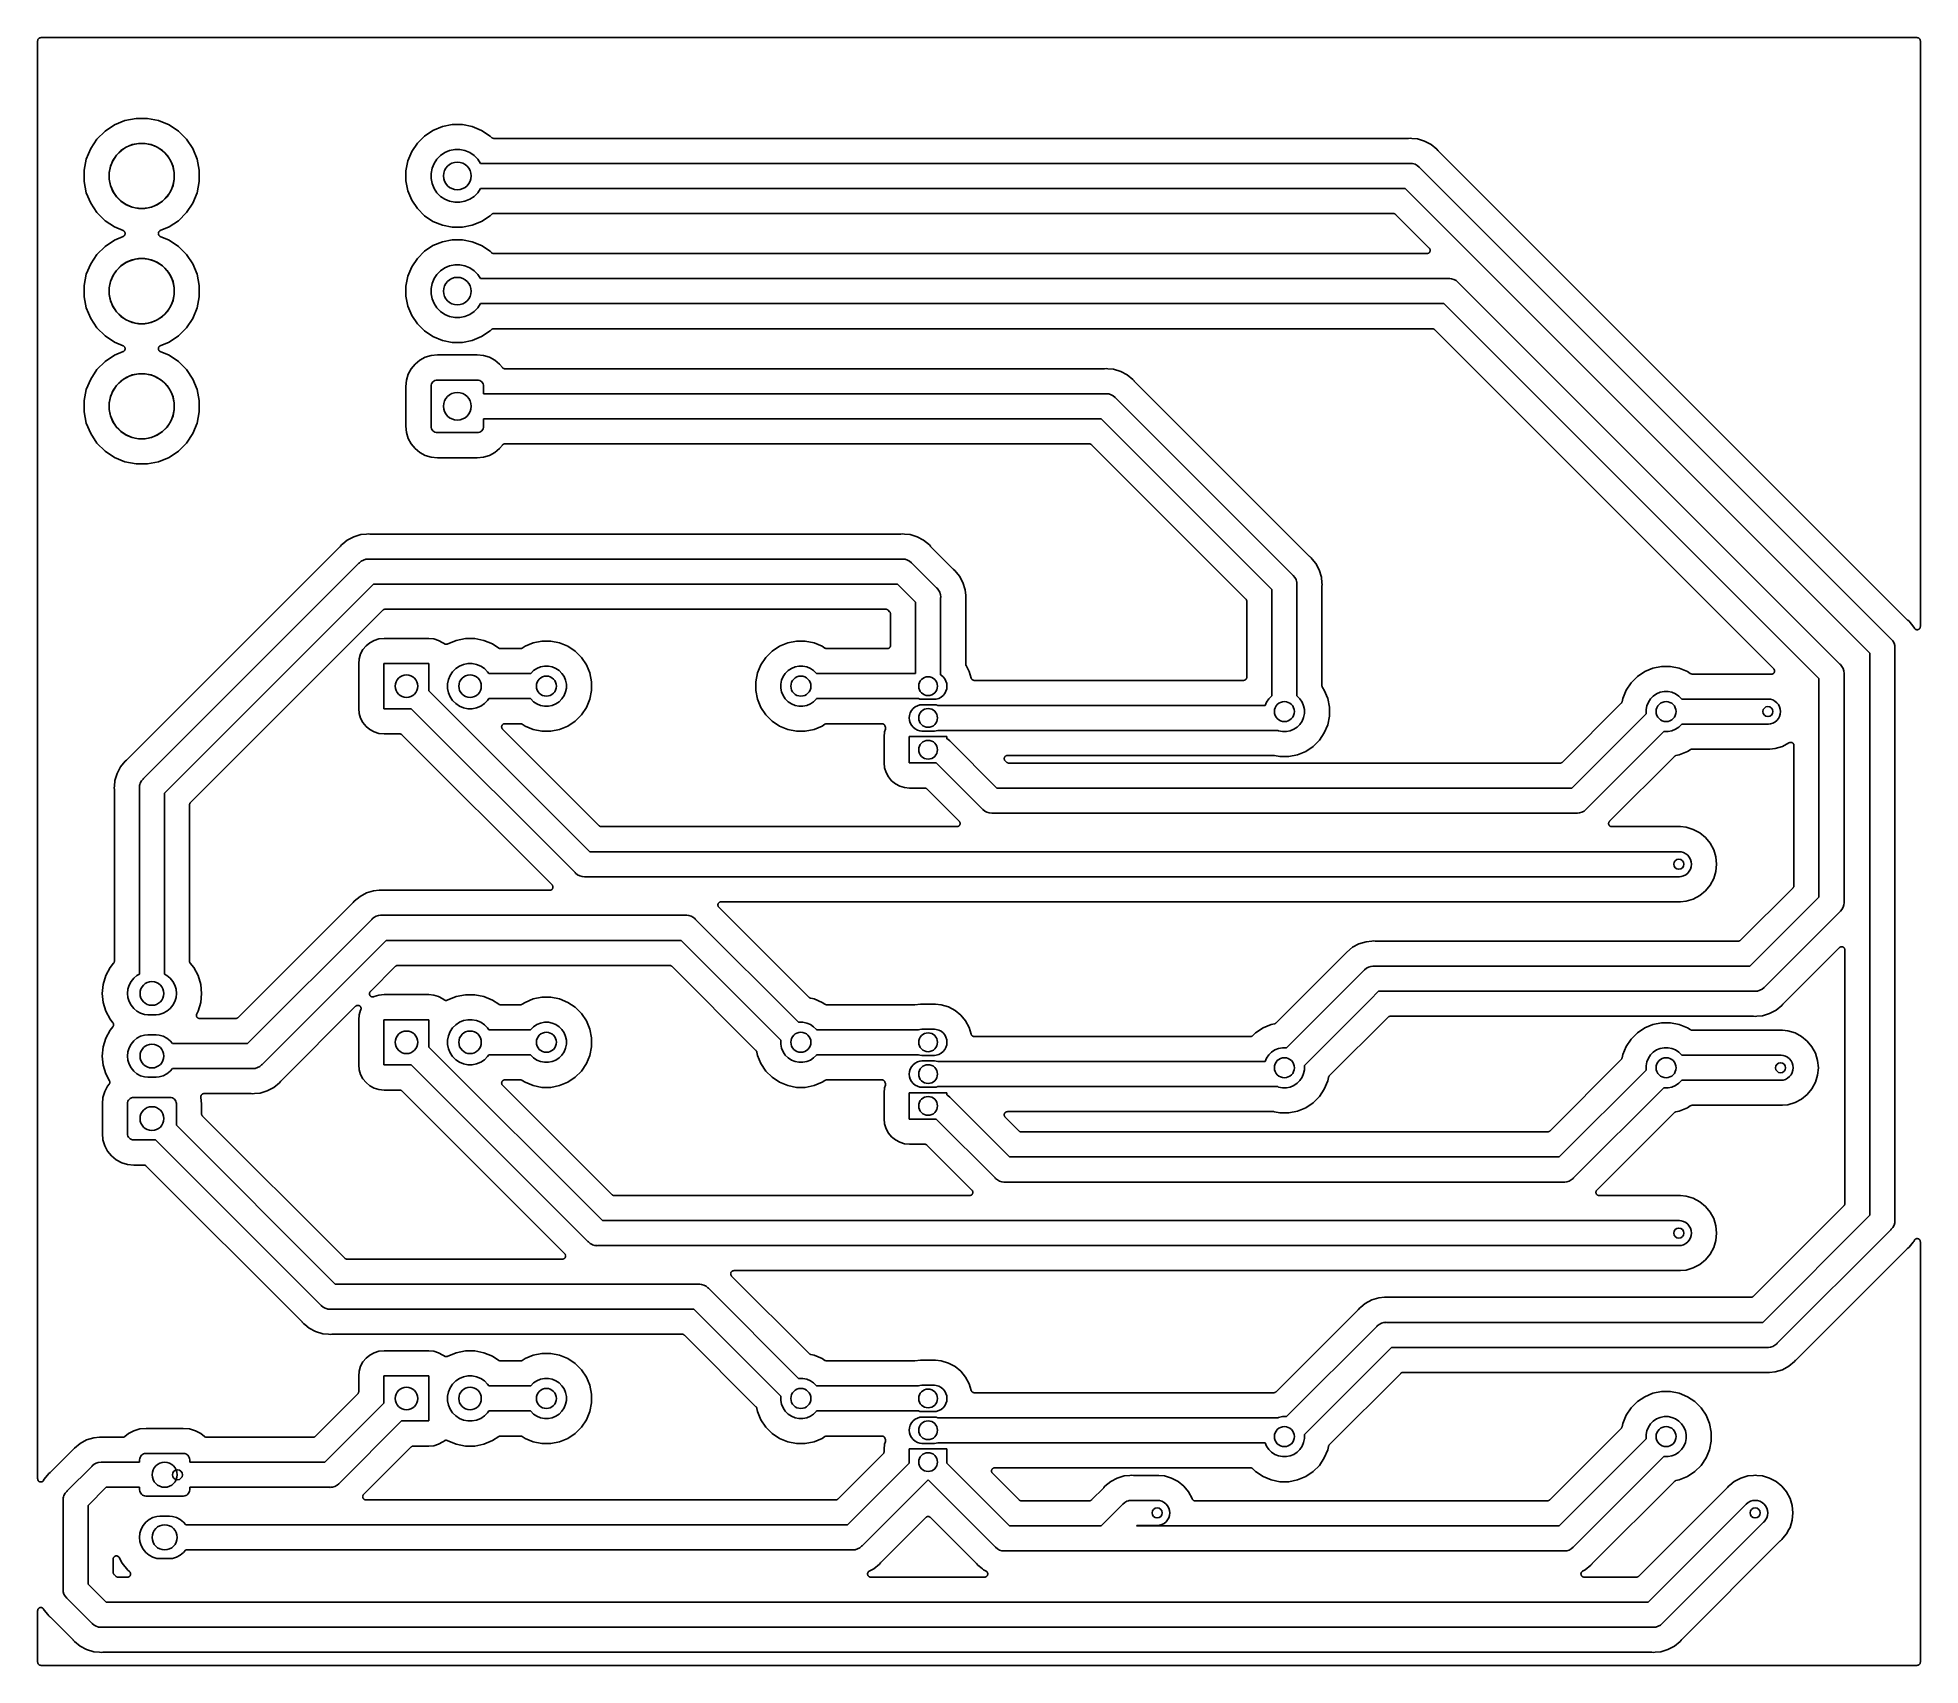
# Model space of a CAD drawing. Extents: x 31.5 to 106.7, y -110.7 to -45.7.
import ezdxf

# ---------------------------------------------------------------- set-up
doc = ezdxf.new("R2010")
doc.units = 0
doc.layers.add('BLACK', color=7, linetype='CONTINUOUS')

msp = doc.modelspace()

# ---------------------------------------------------------------- linework, layer by layer
at = {"layer": 'BLACK', "linetype": 'CONTINUOUS'}
for p, q in [((31.505, -45.8542), (31.5063, -45.8423)), ((31.5063, -45.8423), (31.5076, -45.8305)), ((31.5076, -45.8305), (31.5077, -45.83)), ((31.5077, -45.83), (31.5078, -45.8296)), ((31.5078, -45.8296), (31.5114, -45.8182)), ((31.5114, -45.8182), (31.5149, -45.8068)), ((31.5149, -45.8068), (31.5151, -45.8064)), ((31.5151, -45.8064), (31.5153, -45.806)), ((31.5153, -45.806), (31.521, -45.7955)), ((31.521, -45.7955), (31.5267, -45.785)), ((31.5267, -45.785), (31.527, -45.7846)), ((31.527, -45.7846), (31.5272, -45.7842)), ((31.5272, -45.7842), (31.5349, -45.7751)), ((31.5349, -45.7751), (31.5425, -45.7659)), ((31.5425, -45.7659), (31.5429, -45.7656)), ((31.5429, -45.7656), (31.5431, -45.7653)), ((31.5431, -45.7653), (31.5525, -45.7578)), ((31.5525, -45.7578), (31.5617, -45.7502)), ((31.5617, -45.7502), (31.5621, -45.75)), ((31.5621, -45.75), (31.5625, -45.7497)), ((31.5625, -45.7497), (31.5731, -45.7442)), ((31.5731, -45.7442), (31.5836, -45.7386)), ((31.5836, -45.7386), (31.584, -45.7385)), ((31.584, -45.7385), (31.5844, -45.7382)), ((31.5844, -45.7382), (31.5959, -45.7349)), ((31.5959, -45.7349), (31.6073, -45.7314)), ((31.6073, -45.7314), (31.6078, -45.7314)), ((31.6078, -45.7314), (31.6082, -45.7312)), ((31.6082, -45.7312), (31.6201, -45.7302)), ((31.6201, -45.7302), (31.632, -45.729)), ((31.632, -45.729), (106.544, -45.729)), ((106.544, -45.729), (106.545, -45.729)), ((106.545, -45.729), (106.545, -45.729)), ((106.545, -45.729), (106.545, -45.729)), ((106.545, -45.729), (106.546, -45.729)), ((106.546, -45.729), (106.558, -45.7303)), ((106.558, -45.7303), (106.57, -45.7316)), ((106.57, -45.7316), (106.57, -45.7317)), ((106.57, -45.7317), (106.57, -45.7318)), ((106.57, -45.7318), (106.582, -45.7354)), ((106.582, -45.7354), (106.593, -45.7389)), ((106.593, -45.7389), (106.594, -45.7391)), ((106.594, -45.7391), (106.594, -45.7393)), ((106.594, -45.7393), (106.604, -45.745)), ((106.604, -45.745), (106.615, -45.7507)), ((106.615, -45.7507), (106.615, -45.751)), ((106.615, -45.751), (106.616, -45.7512)), ((106.616, -45.7512), (106.625, -45.7589)), ((106.625, -45.7589), (106.634, -45.7665)), ((106.634, -45.7665), (106.634, -45.7669)), ((106.634, -45.7669), (106.635, -45.7671)), ((106.635, -45.7671), (106.642, -45.7765)), ((106.642, -45.7765), (106.65, -45.7857)), ((106.65, -45.7857), (106.65, -45.7861)), ((106.65, -45.7861), (106.65, -45.7865)), ((106.65, -45.7865), (106.656, -45.7971)), ((106.656, -45.7971), (106.661, -45.8076)), ((106.661, -45.8076), (106.662, -45.808)), ((106.662, -45.808), (106.662, -45.8084)), ((106.662, -45.8084), (106.665, -45.8199)), ((106.665, -45.8199), (106.669, -45.8313)), ((106.669, -45.8313), (106.669, -45.8318)), ((106.669, -45.8318), (106.669, -45.8322)), ((106.669, -45.8322), (106.67, -45.8441)), ((106.67, -45.8441), (106.671, -45.856)), ((31.505, -45.8551), (31.505, -45.8542)), ((31.505, -45.8551), (31.505, -45.8551)), ((31.505, -45.8551), (31.505, -45.8551)), ((31.505, -45.856), (31.505, -45.8551)), ((31.505, -103.285), (31.505, -45.856)), ((106.671, -45.856), (106.671, -69.2493)), ((34.1938, -49.4655), (33.8735, -49.7858)), ((34.5705, -49.2138), (34.1938, -49.4655)), ((34.9891, -49.0404), (34.5705, -49.2138)), ((35.4335, -48.952), (34.9891, -49.0404)), ((35.8865, -48.952), (35.4335, -48.952)), ((36.3309, -49.0404), (35.8865, -48.952)), ((36.7495, -49.2138), (36.3309, -49.0404)), ((37.1262, -49.4655), (36.7495, -49.2138)), ((37.4465, -49.7858), (37.1262, -49.4655)), ((47.289, -49.4353), (46.9532, -49.6597)), ((47.662, -49.2808), (47.289, -49.4353)), ((48.0581, -49.202), (47.662, -49.2808)), ((48.4619, -49.202), (48.0581, -49.202)), ((48.858, -49.2808), (48.4619, -49.202)), ((49.231, -49.4353), (48.858, -49.2808)), ((49.5668, -49.6597), (49.231, -49.4353)), ((33.6218, -50.1625), (33.4484, -50.5811)), ((33.8735, -49.7858), (33.6218, -50.1625)), ((34.6502, -50.4233), (34.8313, -50.2422)), ((34.8313, -50.2422), (35.0442, -50.1)), ((35.0442, -50.1), (35.2808, -50.002)), ((35.2808, -50.002), (35.532, -49.952)), ((35.532, -49.952), (35.788, -49.952)), ((35.788, -49.952), (36.0392, -50.002)), ((36.0392, -50.002), (36.2758, -50.1)), ((36.2758, -50.1), (36.4887, -50.2422)), ((36.4887, -50.2422), (36.6698, -50.4233)), ((37.6982, -50.1625), (37.4465, -49.7858)), ((37.8716, -50.5811), (37.6982, -50.1625)), ((46.4433, -50.281), (46.2888, -50.654)), ((46.6677, -49.9452), (46.4433, -50.281)), ((46.9532, -49.6597), (46.6677, -49.9452)), ((47.5907, -50.4364), (47.7626, -50.3215)), ((47.7626, -50.3215), (47.9537, -50.2423)), ((47.9537, -50.2423), (48.1566, -50.202)), ((48.1566, -50.202), (48.3634, -50.202)), ((48.3634, -50.202), (48.5663, -50.2423)), ((48.5663, -50.2423), (48.7574, -50.3215)), ((48.7574, -50.3215), (48.9293, -50.4364)), ((49.6219, -49.7148), (49.5668, -49.6597)), ((49.631, -49.7222), (49.6219, -49.7148)), ((49.64, -49.7298), (49.631, -49.7222)), ((49.6406, -49.7301), (49.64, -49.7298)), ((49.6411, -49.7305), (49.6406, -49.7301)), ((49.6514, -49.7361), (49.6411, -49.7305)), ((49.6617, -49.7417), (49.6514, -49.7361)), ((49.6624, -49.7419), (49.6617, -49.7417)), ((49.6629, -49.7422), (49.6624, -49.7419)), ((49.6741, -49.7457), (49.6629, -49.7422)), ((49.6853, -49.7492), (49.6741, -49.7457)), ((49.686, -49.7493), (49.6853, -49.7492)), ((49.6866, -49.7495), (49.686, -49.7493)), ((49.6982, -49.7507), (49.6866, -49.7495)), ((49.71, -49.752), (49.6982, -49.7507)), ((49.7113, -49.752), (49.71, -49.752)), ((49.7117, -49.752), (49.7113, -49.752)), ((49.7113, -49.752), (49.7113, -49.752)), ((49.7113, -49.752), (49.7113, -49.752)), ((86.2241, -49.752), (49.7117, -49.752)), ((86.2294, -49.7515), (86.2241, -49.752)), ((86.2348, -49.7515), (86.2294, -49.7515)), ((86.2365, -49.7514), (86.2348, -49.7515)), ((86.304, -49.7447), (86.2365, -49.7514)), ((86.3715, -49.7514), (86.304, -49.7447)), ((86.5981, -49.7737), (86.3715, -49.7514)), ((86.3715, -49.7514), (86.3715, -49.7514)), ((86.8808, -49.8595), (86.5981, -49.7737)), ((87.1414, -49.9988), (86.8808, -49.8595)), ((87.3698, -50.1862), (87.1414, -49.9988)), ((87.4128, -50.2386), (87.3698, -50.1862)), ((87.4166, -50.2424), (87.4128, -50.2386)), ((87.4199, -50.2466), (87.4166, -50.2424)), ((87.4212, -50.2479), (87.4199, -50.2466)), ((106.16, -68.9868), (87.4212, -50.2479)), ((33.4484, -50.5811), (33.36, -51.0255)), ((33.36, -51.0255), (33.36, -51.4785)), ((34.36, -51.124), (34.41, -50.8728)), ((34.41, -50.8728), (34.508, -50.6362)), ((34.508, -50.6362), (34.6502, -50.4233)), ((36.6698, -50.4233), (36.812, -50.6362)), ((36.812, -50.6362), (36.91, -50.8728)), ((36.91, -50.8728), (36.96, -51.124)), ((37.96, -51.0255), (37.8716, -50.5811)), ((37.96, -51.4785), (37.96, -51.0255)), ((46.2888, -50.654), (46.21, -51.0501)), ((46.21, -51.0501), (46.21, -51.4539)), ((47.21, -51.1486), (47.2503, -50.9457)), ((47.2503, -50.9457), (47.3295, -50.7546)), ((47.3295, -50.7546), (47.4444, -50.5827)), ((47.4444, -50.5827), (47.5907, -50.4364)), ((48.9293, -50.4364), (49.0756, -50.5827)), ((49.0756, -50.5827), (49.1887, -50.752)), ((49.1887, -50.752), (86.2794, -50.752)), ((86.2794, -50.752), (86.304, -50.7496)), ((86.304, -50.7496), (86.3286, -50.752)), ((86.3286, -50.752), (86.402, -50.7592)), ((86.402, -50.7592), (86.4963, -50.7878)), ((86.4963, -50.7878), (86.5831, -50.8343)), ((86.5831, -50.8343), (86.6593, -50.8967)), ((86.6593, -50.8967), (86.6749, -50.9158)), ((86.6749, -50.9158), (105.492, -69.7331)), ((33.36, -51.4785), (33.4484, -51.9229)), ((34.36, -51.38), (34.36, -51.124)), ((34.41, -51.6312), (34.36, -51.38)), ((34.508, -51.8678), (34.41, -51.6312)), ((36.91, -51.6312), (36.812, -51.8678)), ((36.96, -51.38), (36.91, -51.6312)), ((36.96, -51.124), (36.96, -51.38)), ((37.8716, -51.9229), (37.96, -51.4785)), ((46.21, -51.4539), (46.2888, -51.85)), ((46.2888, -51.85), (46.4433, -52.223)), ((47.21, -51.3554), (47.21, -51.1486)), ((47.2503, -51.5583), (47.21, -51.3554)), ((47.3295, -51.7494), (47.2503, -51.5583)), ((47.4444, -51.9213), (47.3295, -51.7494)), ((49.1887, -51.752), (49.0756, -51.9213)), ((86.0969, -51.752), (49.1887, -51.752)), ((104.656, -70.3111), (86.0969, -51.752)), ((33.4484, -51.9229), (33.6218, -52.3415)), ((33.6218, -52.3415), (33.8735, -52.7182)), ((34.6502, -52.0807), (34.508, -51.8678)), ((34.8313, -52.2618), (34.6502, -52.0807)), ((35.0442, -52.404), (34.8313, -52.2618)), ((35.2808, -52.502), (35.0442, -52.404)), ((35.532, -52.552), (35.2808, -52.502)), ((35.788, -52.552), (35.532, -52.552)), ((36.0392, -52.502), (35.788, -52.552)), ((36.2758, -52.404), (36.0392, -52.502)), ((36.4887, -52.2618), (36.2758, -52.404)), ((36.6698, -52.0807), (36.4887, -52.2618)), ((36.812, -51.8678), (36.6698, -52.0807)), ((37.4465, -52.7182), (37.6982, -52.3415)), ((37.6982, -52.3415), (37.8716, -51.9229)), ((46.4433, -52.223), (46.6677, -52.5588)), ((46.6677, -52.5588), (46.9532, -52.8443)), ((47.5907, -52.0676), (47.4444, -51.9213)), ((47.7626, -52.1825), (47.5907, -52.0676)), ((47.9537, -52.2616), (47.7626, -52.1825)), ((48.1566, -52.302), (47.9537, -52.2616)), ((48.3634, -52.302), (48.1566, -52.302)), ((48.5663, -52.2616), (48.3634, -52.302)), ((48.7574, -52.1825), (48.5663, -52.2616)), ((48.9293, -52.0676), (48.7574, -52.1825)), ((49.0756, -51.9213), (48.9293, -52.0676)), ((33.8735, -52.7182), (34.1938, -53.0385)), ((34.1938, -53.0385), (34.5705, -53.2902)), ((34.5705, -53.2902), (34.9192, -53.4347)), ((36.4008, -53.4347), (36.7495, -53.2902)), ((36.7495, -53.2902), (37.1262, -53.0385)), ((37.1262, -53.0385), (37.4465, -52.7182)), ((46.9532, -52.8443), (47.289, -53.0687)), ((47.289, -53.0687), (47.662, -53.2232)), ((47.662, -53.2232), (48.0581, -53.302)), ((48.0581, -53.302), (48.4619, -53.302)), ((48.4619, -53.302), (48.858, -53.2232)), ((48.858, -53.2232), (49.231, -53.0687)), ((49.231, -53.0687), (49.5668, -52.8443)), ((49.5668, -52.8443), (49.6219, -52.7892)), ((49.6219, -52.7892), (49.6222, -52.7889)), ((49.6222, -52.7889), (49.6223, -52.7889)), ((49.6223, -52.7889), (49.6232, -52.788)), ((49.6223, -52.7889), (49.6223, -52.7889)), ((49.6232, -52.788), (49.6324, -52.7806)), ((49.6324, -52.7806), (49.6415, -52.7732)), ((49.6415, -52.7732), (49.6421, -52.7729)), ((49.6421, -52.7729), (49.6426, -52.7725)), ((49.6426, -52.7725), (49.653, -52.7671)), ((49.653, -52.7671), (49.6633, -52.7616)), ((49.6633, -52.7616), (49.664, -52.7614)), ((49.664, -52.7614), (49.6646, -52.7611)), ((49.6646, -52.7611), (49.6759, -52.7578)), ((49.6759, -52.7578), (49.6871, -52.7544)), ((49.6871, -52.7544), (49.6877, -52.7544)), ((49.6877, -52.7544), (49.6884, -52.7542)), ((49.6884, -52.7542), (49.7, -52.7531)), ((49.7, -52.7531), (49.7117, -52.752)), ((49.7117, -52.752), (85.6301, -52.752)), ((85.6301, -52.752), (85.6305, -52.752)), ((85.6305, -52.752), (85.6305, -52.752)), ((85.6305, -52.752), (85.6305, -52.752)), ((85.6305, -52.752), (85.6318, -52.752)), ((85.6318, -52.752), (85.6435, -52.7533)), ((85.6435, -52.7533), (85.6552, -52.7545)), ((85.6552, -52.7545), (85.6558, -52.7547)), ((85.6558, -52.7547), (85.6565, -52.7548)), ((85.6565, -52.7548), (85.6677, -52.7583)), ((85.6677, -52.7583), (85.6789, -52.7618)), ((85.6789, -52.7618), (85.6795, -52.7621)), ((85.6795, -52.7621), (85.6801, -52.7623)), ((85.6801, -52.7623), (85.6904, -52.7679)), ((85.6904, -52.7679), (85.7007, -52.7735)), ((85.7007, -52.7735), (85.7012, -52.7739)), ((85.7012, -52.7739), (85.7018, -52.7742)), ((85.7018, -52.7742), (85.7108, -52.7817)), ((85.7108, -52.7817), (85.7199, -52.7892)), ((85.7199, -52.7892), (87.0659, -54.1352)), ((34.1938, -54.0655), (33.8735, -54.3858)), ((34.5705, -53.8138), (34.1938, -54.0655)), ((34.9192, -53.6693), (34.5705, -53.8138)), ((34.9192, -53.4347), (34.9204, -53.4352)), ((34.9302, -53.6635), (34.9192, -53.6693)), ((34.9204, -53.4352), (34.9205, -53.4352)), ((34.9205, -53.4352), (34.9205, -53.4352)), ((34.9205, -53.4352), (34.9209, -53.4354)), ((34.9209, -53.4354), (34.9316, -53.4413)), ((34.9407, -53.6579), (34.9302, -53.6635)), ((34.9316, -53.4413), (34.9422, -53.4471)), ((34.9409, -53.6578), (34.9407, -53.6579)), ((34.9411, -53.6577), (34.9409, -53.6578)), ((34.9507, -53.6498), (34.9411, -53.6577)), ((34.9422, -53.4471), (34.9424, -53.4472)), ((34.9424, -53.4472), (34.9426, -53.4473)), ((34.9426, -53.4473), (34.952, -53.4552)), ((34.96, -53.6423), (34.9507, -53.6498)), ((34.952, -53.4552), (34.9612, -53.463)), ((34.9601, -53.6421), (34.96, -53.6423)), ((34.9603, -53.642), (34.9601, -53.6421)), ((34.9681, -53.6324), (34.9603, -53.642)), ((34.9612, -53.463), (34.9614, -53.4632)), ((34.9614, -53.4632), (34.9615, -53.4633)), ((34.9615, -53.4633), (34.9691, -53.4728)), ((34.9758, -53.6232), (34.9681, -53.6324)), ((34.9691, -53.4728), (34.9768, -53.4823)), ((34.9759, -53.623), (34.9758, -53.6232)), ((34.976, -53.6228), (34.9759, -53.623)), ((34.9819, -53.612), (34.976, -53.6228)), ((34.9768, -53.4823), (34.9769, -53.4825)), ((34.9769, -53.4825), (34.977, -53.4826)), ((34.977, -53.4826), (34.9826, -53.4934)), ((34.9876, -53.6014), (34.9819, -53.612)), ((34.9826, -53.4934), (34.9883, -53.5042)), ((34.9877, -53.6012), (34.9876, -53.6014)), ((34.9878, -53.601), (34.9877, -53.6012)), ((34.9914, -53.5893), (34.9878, -53.601)), ((34.9883, -53.5042), (34.9884, -53.5044)), ((34.9884, -53.5044), (34.9885, -53.5046)), ((34.9885, -53.5046), (34.9919, -53.5163)), ((34.995, -53.5778), (34.9914, -53.5893)), ((34.9919, -53.5163), (34.9953, -53.528)), ((34.9951, -53.5773), (34.995, -53.5775)), ((34.995, -53.5775), (34.995, -53.5778)), ((34.9963, -53.5653), (34.9951, -53.5773)), ((34.9953, -53.528), (34.9954, -53.5282)), ((34.9954, -53.5282), (34.9954, -53.5284)), ((34.9954, -53.5284), (34.9965, -53.5405)), ((34.9976, -53.5531), (34.9963, -53.5653)), ((34.9965, -53.5405), (34.9976, -53.5527)), ((34.9976, -53.5527), (34.9976, -53.5529)), ((34.9976, -53.5529), (34.9976, -53.5531)), ((36.3224, -53.5509), (36.3237, -53.5389)), ((36.3224, -53.5511), (36.3224, -53.5509)), ((36.3224, -53.5513), (36.3224, -53.5511)), ((36.3235, -53.5635), (36.3224, -53.5513)), ((36.3246, -53.5756), (36.3235, -53.5635)), ((36.3237, -53.5389), (36.3249, -53.5267)), ((36.3246, -53.5758), (36.3246, -53.5756)), ((36.3247, -53.576), (36.3246, -53.5758)), ((36.3281, -53.5877), (36.3247, -53.576)), ((36.3249, -53.5267), (36.325, -53.5265)), ((36.325, -53.5262), (36.3286, -53.5148)), ((36.325, -53.5265), (36.325, -53.5262)), ((36.3315, -53.5994), (36.3281, -53.5877)), ((36.3286, -53.5148), (36.3322, -53.503)), ((36.3316, -53.5996), (36.3315, -53.5994)), ((36.3317, -53.5998), (36.3316, -53.5996)), ((36.3374, -53.6106), (36.3317, -53.5998)), ((36.3322, -53.503), (36.3323, -53.5028)), ((36.3323, -53.5028), (36.3324, -53.5026)), ((36.3324, -53.5026), (36.3381, -53.492)), ((36.343, -53.6214), (36.3374, -53.6106)), ((36.3381, -53.492), (36.344, -53.4812)), ((36.3431, -53.6215), (36.343, -53.6214)), ((36.3432, -53.6217), (36.3431, -53.6215)), ((36.3509, -53.6313), (36.3432, -53.6217)), ((36.344, -53.4812), (36.3441, -53.481)), ((36.3441, -53.481), (36.3442, -53.4808)), ((36.3442, -53.4808), (36.3519, -53.4716)), ((36.3585, -53.6407), (36.3509, -53.6313)), ((36.3519, -53.4716), (36.3597, -53.462)), ((36.3586, -53.6408), (36.3585, -53.6407)), ((36.3588, -53.641), (36.3586, -53.6408)), ((36.3681, -53.6488), (36.3588, -53.641)), ((36.3597, -53.462), (36.3599, -53.4619)), ((36.3599, -53.4619), (36.36, -53.4617)), ((36.36, -53.4617), (36.3693, -53.4542)), ((36.3774, -53.6567), (36.3681, -53.6488)), ((36.3693, -53.4542), (36.3789, -53.4463)), ((36.3776, -53.6568), (36.3774, -53.6567)), ((36.3778, -53.6569), (36.3776, -53.6568)), ((36.3884, -53.6627), (36.3778, -53.6569)), ((36.3789, -53.4463), (36.3791, -53.4462)), ((36.3791, -53.4462), (36.3793, -53.4461)), ((36.3793, -53.4461), (36.3898, -53.4405)), ((36.3991, -53.6686), (36.3884, -53.6627)), ((36.3898, -53.4405), (36.4008, -53.4347)), ((36.3995, -53.6688), (36.3991, -53.6686)), ((36.3996, -53.6688), (36.3995, -53.6688)), ((36.3995, -53.6688), (36.3995, -53.6688)), ((36.4008, -53.6693), (36.3996, -53.6688)), ((36.7495, -53.8138), (36.4008, -53.6693)), ((37.1262, -54.0655), (36.7495, -53.8138)), ((37.4465, -54.3858), (37.1262, -54.0655)), ((47.289, -54.0353), (46.9532, -54.2597)), ((47.662, -53.8808), (47.289, -54.0353)), ((48.0581, -53.802), (47.662, -53.8808)), ((48.4619, -53.802), (48.0581, -53.802)), ((48.858, -53.8808), (48.4619, -53.802)), ((49.231, -54.0353), (48.858, -53.8808)), ((49.5668, -54.2597), (49.231, -54.0353)), ((33.6218, -54.7625), (33.4484, -55.1811)), ((33.8735, -54.3858), (33.6218, -54.7625)), ((34.6502, -55.0233), (34.8313, -54.8422)), ((34.8313, -54.8422), (35.0442, -54.7)), ((35.0442, -54.7), (35.2808, -54.602)), ((35.2808, -54.602), (35.532, -54.552)), ((35.532, -54.552), (35.788, -54.552)), ((35.788, -54.552), (36.0392, -54.602)), ((36.0392, -54.602), (36.2758, -54.7)), ((36.2758, -54.7), (36.4887, -54.8422)), ((36.4887, -54.8422), (36.6698, -55.0233)), ((37.6982, -54.7625), (37.4465, -54.3858)), ((37.8716, -55.1811), (37.6982, -54.7625)), ((46.6677, -54.5452), (46.4433, -54.881)), ((46.9532, -54.2597), (46.6677, -54.5452)), ((47.7626, -54.9215), (47.9537, -54.8423)), ((47.9537, -54.8423), (48.1566, -54.802)), ((48.1566, -54.802), (48.3634, -54.802)), ((48.3634, -54.802), (48.5663, -54.8423)), ((48.5663, -54.8423), (48.7574, -54.9215)), ((49.6219, -54.3148), (49.5668, -54.2597)), ((49.631, -54.3222), (49.6219, -54.3148)), ((49.64, -54.3298), (49.631, -54.3222)), ((49.6406, -54.3301), (49.64, -54.3298)), ((49.6411, -54.3305), (49.6406, -54.3301)), ((49.6514, -54.3361), (49.6411, -54.3305)), ((49.6617, -54.3417), (49.6514, -54.3361)), ((49.6624, -54.3419), (49.6617, -54.3417)), ((49.6629, -54.3422), (49.6624, -54.3419)), ((49.6741, -54.3457), (49.6629, -54.3422)), ((49.6853, -54.3492), (49.6741, -54.3457)), ((49.686, -54.3493), (49.6853, -54.3492)), ((49.6866, -54.3495), (49.686, -54.3493)), ((49.6982, -54.3507), (49.6866, -54.3495)), ((49.71, -54.352), (49.6982, -54.3507)), ((49.7113, -54.352), (49.71, -54.352)), ((49.7117, -54.352), (49.7113, -54.352)), ((49.7113, -54.352), (49.7113, -54.352)), ((49.7113, -54.352), (49.7113, -54.352)), ((86.9761, -54.352), (49.7117, -54.352)), ((86.9883, -54.3508), (86.9761, -54.352)), ((87.0003, -54.3497), (86.9883, -54.3508)), ((87.0005, -54.3496), (87.0003, -54.3497)), ((87.0007, -54.3496), (87.0005, -54.3496)), ((87.0125, -54.346), (87.0007, -54.3496)), ((87.0241, -54.3426), (87.0125, -54.346)), ((87.0243, -54.3425), (87.0241, -54.3426)), ((87.0245, -54.3424), (87.0243, -54.3425)), ((87.0353, -54.3366), (87.0245, -54.3424)), ((87.046, -54.331), (87.0353, -54.3366)), ((87.0462, -54.3309), (87.046, -54.331)), ((87.0464, -54.3308), (87.0462, -54.3309)), ((87.0559, -54.323), (87.0464, -54.3308)), ((87.0652, -54.3154), (87.0559, -54.323)), ((87.0654, -54.3153), (87.0652, -54.3154)), ((87.0656, -54.3151), (87.0654, -54.3153)), ((87.0735, -54.3055), (87.0656, -54.3151)), ((87.0659, -54.1352), (87.0668, -54.1361)), ((87.0668, -54.1361), (87.0668, -54.1361)), ((87.0668, -54.1361), (87.0668, -54.1362)), ((87.0668, -54.1362), (87.0671, -54.1365)), ((87.0671, -54.1365), (87.0748, -54.146)), ((87.0811, -54.2964), (87.0735, -54.3055)), ((87.0748, -54.146), (87.0823, -54.1555)), ((87.0812, -54.2962), (87.0811, -54.2964)), ((87.0814, -54.296), (87.0812, -54.2962)), ((87.0873, -54.2851), (87.0814, -54.296)), ((87.0823, -54.1555), (87.0824, -54.1557)), ((87.0824, -54.1557), (87.0826, -54.1558)), ((87.0826, -54.1558), (87.0882, -54.1667)), ((87.093, -54.2746), (87.0873, -54.2851)), ((87.0882, -54.1667), (87.0938, -54.1774)), ((87.0932, -54.2742), (87.093, -54.2744)), ((87.093, -54.2744), (87.093, -54.2746)), ((87.0968, -54.2624), (87.0932, -54.2742)), ((87.0938, -54.1774), (87.0939, -54.1776)), ((87.0939, -54.1776), (87.094, -54.1778)), ((87.094, -54.1778), (87.0974, -54.1896)), ((87.1004, -54.251), (87.0968, -54.2624)), ((87.0974, -54.1896), (87.1008, -54.2012)), ((87.1005, -54.2505), (87.1004, -54.2508)), ((87.1004, -54.2508), (87.1004, -54.251)), ((87.1018, -54.2384), (87.1005, -54.2505)), ((87.1008, -54.2012), (87.1008, -54.2014)), ((87.1008, -54.2014), (87.1009, -54.2016)), ((87.1009, -54.2016), (87.102, -54.2137)), ((87.1031, -54.2263), (87.1018, -54.2384)), ((87.102, -54.2137), (87.1031, -54.2259)), ((87.1031, -54.2259), (87.103, -54.2261)), ((87.103, -54.2261), (87.1031, -54.2263)), ((33.4484, -55.1811), (33.36, -55.6255)), ((34.36, -55.724), (34.41, -55.4728)), ((34.41, -55.4728), (34.508, -55.2362)), ((34.508, -55.2362), (34.6502, -55.0233)), ((36.6698, -55.0233), (36.812, -55.2362)), ((36.812, -55.2362), (36.91, -55.4728)), ((36.91, -55.4728), (36.96, -55.724)), ((37.96, -55.6255), (37.8716, -55.1811)), ((46.2888, -55.254), (46.21, -55.6501)), ((46.4433, -54.881), (46.2888, -55.254)), ((47.21, -55.7486), (47.2503, -55.5457)), ((47.2503, -55.5457), (47.3295, -55.3546)), ((47.3295, -55.3546), (47.4444, -55.1827)), ((47.4444, -55.1827), (47.5907, -55.0364)), ((47.5907, -55.0364), (47.7626, -54.9215)), ((48.7574, -54.9215), (48.9293, -55.0364)), ((48.9293, -55.0364), (49.0756, -55.1827)), ((49.0756, -55.1827), (49.1887, -55.352)), ((49.1887, -55.352), (87.8314, -55.352)), ((87.8314, -55.352), (87.856, -55.3496)), ((87.856, -55.3496), (87.8806, -55.352)), ((87.8806, -55.352), (87.954, -55.3592)), ((87.954, -55.3592), (88.0483, -55.3878)), ((88.0483, -55.3878), (88.1351, -55.4343)), ((88.1351, -55.4343), (88.2113, -55.4967)), ((88.2113, -55.4967), (88.2269, -55.5158)), ((88.2269, -55.5158), (103.46, -70.7491)), ((33.36, -55.6255), (33.36, -56.0785)), ((33.36, -56.0785), (33.4484, -56.5229)), ((34.36, -55.98), (34.36, -55.724)), ((34.41, -56.2312), (34.36, -55.98)), ((34.508, -56.4678), (34.41, -56.2312)), ((36.91, -56.2312), (36.812, -56.4678)), ((36.96, -55.98), (36.91, -56.2312)), ((36.96, -55.724), (36.96, -55.98)), ((37.8716, -56.5229), (37.96, -56.0785)), ((37.96, -56.0785), (37.96, -55.6255)), ((46.21, -55.6501), (46.21, -56.0539)), ((46.21, -56.0539), (46.2888, -56.45)), ((47.21, -55.9554), (47.21, -55.7486)), ((47.2503, -56.1583), (47.21, -55.9554)), ((47.3295, -56.3494), (47.2503, -56.1583)), ((47.4444, -56.5213), (47.3295, -56.3494)), ((49.1887, -56.352), (49.0756, -56.5213)), ((87.6489, -56.352), (49.1887, -56.352)), ((102.624, -71.3271), (87.6489, -56.352)), ((33.4484, -56.5229), (33.6218, -56.9415)), ((33.6218, -56.9415), (33.8735, -57.3182)), ((34.6502, -56.6807), (34.508, -56.4678)), ((34.8313, -56.8618), (34.6502, -56.6807)), ((35.0442, -57.004), (34.8313, -56.8618)), ((35.2808, -57.102), (35.0442, -57.004)), ((35.532, -57.152), (35.2808, -57.102)), ((36.0392, -57.102), (35.788, -57.152)), ((36.2758, -57.004), (36.0392, -57.102)), ((36.4887, -56.8618), (36.2758, -57.004)), ((36.6698, -56.6807), (36.4887, -56.8618)), ((36.812, -56.4678), (36.6698, -56.6807)), ((37.4465, -57.3182), (37.6982, -56.9415)), ((37.6982, -56.9415), (37.8716, -56.5229)), ((46.2888, -56.45), (46.4433, -56.823)), ((46.4433, -56.823), (46.6677, -57.1588)), ((47.5907, -56.6676), (47.4444, -56.5213)), ((47.7626, -56.7825), (47.5907, -56.6676)), ((47.9537, -56.8616), (47.7626, -56.7825)), ((48.1566, -56.902), (47.9537, -56.8616)), ((48.3634, -56.902), (48.1566, -56.902)), ((48.5663, -56.8616), (48.3634, -56.902)), ((48.7574, -56.7825), (48.5663, -56.8616)), ((48.9293, -56.6676), (48.7574, -56.7825)), ((49.0756, -56.5213), (48.9293, -56.6676)), ((33.8735, -57.3182), (34.1938, -57.6385)), ((34.1938, -57.6385), (34.5705, -57.8902)), ((35.788, -57.152), (35.532, -57.152)), ((36.7495, -57.8902), (37.1262, -57.6385)), ((37.1262, -57.6385), (37.4465, -57.3182)), ((46.6677, -57.1588), (46.9532, -57.4443)), ((46.9532, -57.4443), (47.289, -57.6687)), ((47.289, -57.6687), (47.662, -57.8232)), ((47.662, -57.8232), (48.0581, -57.902)), ((48.4619, -57.902), (48.858, -57.8232)), ((48.858, -57.8232), (49.231, -57.6687)), ((49.231, -57.6687), (49.5668, -57.4443)), ((49.5668, -57.4443), (49.6219, -57.3892)), ((49.6219, -57.3892), (49.6222, -57.3889)), ((49.6222, -57.3889), (49.6223, -57.3889)), ((49.6223, -57.3889), (49.6232, -57.388)), ((49.6223, -57.3889), (49.6223, -57.3889)), ((49.6232, -57.388), (49.6324, -57.3806)), ((49.6324, -57.3806), (49.6415, -57.3732)), ((49.6415, -57.3732), (49.6421, -57.3729)), ((49.6421, -57.3729), (49.6426, -57.3725)), ((49.6426, -57.3725), (49.653, -57.3671)), ((49.653, -57.3671), (49.6633, -57.3616)), ((49.6633, -57.3616), (49.664, -57.3614)), ((49.664, -57.3614), (49.6646, -57.3611)), ((49.6646, -57.3611), (49.6759, -57.3578)), ((49.6759, -57.3578), (49.6871, -57.3544)), ((49.6871, -57.3544), (49.6877, -57.3544)), ((49.6877, -57.3544), (49.6884, -57.3542)), ((49.6884, -57.3542), (49.7, -57.3531)), ((49.7, -57.3531), (49.7117, -57.352)), ((49.7117, -57.352), (87.1821, -57.352)), ((87.1821, -57.352), (87.1825, -57.352)), ((87.1825, -57.352), (87.1825, -57.352)), ((87.1825, -57.352), (87.1825, -57.352)), ((87.1825, -57.352), (87.1838, -57.352)), ((87.1838, -57.352), (87.1955, -57.3533)), ((87.1955, -57.3533), (87.2072, -57.3545)), ((87.2072, -57.3545), (87.2078, -57.3547)), ((87.2078, -57.3547), (87.2085, -57.3548)), ((87.2085, -57.3548), (87.2197, -57.3583)), ((87.2197, -57.3583), (87.2309, -57.3618)), ((87.2309, -57.3618), (87.2315, -57.3621)), ((87.2315, -57.3621), (87.2321, -57.3623)), ((87.2321, -57.3623), (87.2424, -57.3679)), ((87.2424, -57.3679), (87.2527, -57.3735)), ((87.2527, -57.3735), (87.2532, -57.3739)), ((87.2532, -57.3739), (87.2538, -57.3742)), ((87.2538, -57.3742), (87.2628, -57.3817)), ((87.2628, -57.3817), (87.2719, -57.3892)), ((87.2719, -57.3892), (100.816, -70.9333)), ((34.5705, -58.4138), (34.1938, -58.6655)), ((34.5705, -57.8902), (34.9192, -58.0347)), ((34.9192, -58.2693), (34.5705, -58.4138)), ((34.9192, -58.0347), (34.9204, -58.0352)), ((34.9302, -58.2635), (34.9192, -58.2693)), ((34.9204, -58.0352), (34.9205, -58.0352)), ((34.9205, -58.0352), (34.9205, -58.0352)), ((34.9205, -58.0352), (34.9209, -58.0354)), ((34.9209, -58.0354), (34.9316, -58.0413)), ((34.9407, -58.2579), (34.9302, -58.2635)), ((34.9316, -58.0413), (34.9422, -58.0471)), ((34.9409, -58.2578), (34.9407, -58.2579)), ((34.9411, -58.2577), (34.9409, -58.2578)), ((34.9507, -58.2498), (34.9411, -58.2577)), ((34.9422, -58.0471), (34.9424, -58.0472)), ((34.9424, -58.0472), (34.9426, -58.0473)), ((34.9426, -58.0473), (34.952, -58.0552)), ((34.96, -58.2423), (34.9507, -58.2498)), ((34.952, -58.0552), (34.9612, -58.063)), ((34.9601, -58.2421), (34.96, -58.2423)), ((34.9603, -58.242), (34.9601, -58.2421)), ((34.9681, -58.2324), (34.9603, -58.242)), ((34.9612, -58.063), (34.9614, -58.0632)), ((34.9614, -58.0632), (34.9615, -58.0633)), ((34.9615, -58.0633), (34.9691, -58.0728)), ((34.9758, -58.2232), (34.9681, -58.2324)), ((34.9691, -58.0728), (34.9768, -58.0823)), ((34.9759, -58.223), (34.9758, -58.2232)), ((34.976, -58.2228), (34.9759, -58.223)), ((34.9819, -58.212), (34.976, -58.2228)), ((34.9768, -58.0823), (34.9769, -58.0825)), ((34.9769, -58.0825), (34.977, -58.0826)), ((34.977, -58.0826), (34.9826, -58.0934)), ((34.9876, -58.2014), (34.9819, -58.212)), ((34.9826, -58.0934), (34.9883, -58.1042)), ((34.9877, -58.2012), (34.9876, -58.2014)), ((34.9878, -58.201), (34.9877, -58.2012)), ((34.9914, -58.1893), (34.9878, -58.201)), ((34.9883, -58.1042), (34.9884, -58.1044)), ((34.9884, -58.1044), (34.9885, -58.1046)), ((34.9885, -58.1046), (34.9919, -58.1163)), ((34.995, -58.1778), (34.9914, -58.1893)), ((34.9919, -58.1163), (34.9953, -58.128)), ((34.9951, -58.1773), (34.995, -58.1775)), ((34.995, -58.1775), (34.995, -58.1778)), ((34.9963, -58.1653), (34.9951, -58.1773)), ((34.9953, -58.128), (34.9954, -58.1282)), ((34.9954, -58.1282), (34.9954, -58.1284)), ((34.9954, -58.1284), (34.9965, -58.1405)), ((34.9976, -58.1531), (34.9963, -58.1653)), ((34.9965, -58.1405), (34.9976, -58.1527)), ((34.9976, -58.1527), (34.9976, -58.1529)), ((34.9976, -58.1529), (34.9976, -58.1531)), ((36.3224, -58.1509), (36.3237, -58.1389)), ((36.3224, -58.1511), (36.3224, -58.1509)), ((36.3224, -58.1513), (36.3224, -58.1511)), ((36.3235, -58.1635), (36.3224, -58.1513)), ((36.3246, -58.1756), (36.3235, -58.1635)), ((36.3237, -58.1389), (36.3249, -58.1267)), ((36.3246, -58.1758), (36.3246, -58.1756)), ((36.3247, -58.176), (36.3246, -58.1758)), ((36.3281, -58.1877), (36.3247, -58.176)), ((36.3249, -58.1267), (36.325, -58.1265)), ((36.325, -58.1262), (36.3286, -58.1148)), ((36.325, -58.1265), (36.325, -58.1262)), ((36.3315, -58.1994), (36.3281, -58.1877)), ((36.3286, -58.1148), (36.3322, -58.103)), ((36.3316, -58.1996), (36.3315, -58.1994)), ((36.3317, -58.1998), (36.3316, -58.1996)), ((36.3374, -58.2106), (36.3317, -58.1998)), ((36.3322, -58.103), (36.3323, -58.1028)), ((36.3323, -58.1028), (36.3324, -58.1026)), ((36.3324, -58.1026), (36.3381, -58.092)), ((36.343, -58.2214), (36.3374, -58.2106)), ((36.3381, -58.092), (36.344, -58.0812)), ((36.3431, -58.2215), (36.343, -58.2214)), ((36.3432, -58.2217), (36.3431, -58.2215)), ((36.3509, -58.2313), (36.3432, -58.2217)), ((36.344, -58.0812), (36.3441, -58.081)), ((36.3441, -58.081), (36.3442, -58.0808)), ((36.3442, -58.0808), (36.3519, -58.0716)), ((36.3585, -58.2407), (36.3509, -58.2313)), ((36.3519, -58.0716), (36.3597, -58.062)), ((36.3586, -58.2408), (36.3585, -58.2407)), ((36.3588, -58.241), (36.3586, -58.2408)), ((36.3681, -58.2488), (36.3588, -58.241)), ((36.3597, -58.062), (36.3599, -58.0619)), ((36.3599, -58.0619), (36.36, -58.0617)), ((36.36, -58.0617), (36.3693, -58.0542)), ((36.3774, -58.2567), (36.3681, -58.2488)), ((36.3693, -58.0542), (36.3789, -58.0463)), ((36.3776, -58.2568), (36.3774, -58.2567)), ((36.3778, -58.2569), (36.3776, -58.2568)), ((36.3884, -58.2627), (36.3778, -58.2569)), ((36.3789, -58.0463), (36.3791, -58.0462)), ((36.3791, -58.0462), (36.3793, -58.0461)), ((36.3793, -58.0461), (36.3898, -58.0405)), ((36.3991, -58.2686), (36.3884, -58.2627)), ((36.3898, -58.0405), (36.4008, -58.0347)), ((36.3995, -58.2688), (36.3991, -58.2686)), ((36.3996, -58.2688), (36.3995, -58.2688)), ((36.3995, -58.2688), (36.3995, -58.2688)), ((36.4008, -58.2693), (36.3996, -58.2688)), ((36.4008, -58.0347), (36.7495, -57.8902)), ((36.7495, -58.4138), (36.4008, -58.2693)), ((37.1262, -58.6655), (36.7495, -58.4138)), ((46.7628, -58.6086), (46.5727, -58.7647)), ((46.9798, -58.4927), (46.7628, -58.6086)), ((47.2152, -58.4213), (46.9798, -58.4927)), ((47.4662, -58.3965), (47.2152, -58.4213)), ((49.0538, -58.3965), (47.4662, -58.3965)), ((48.0581, -57.902), (48.4619, -57.902)), ((49.3048, -58.4213), (49.0538, -58.3965)), ((49.5402, -58.4927), (49.3048, -58.4213)), ((49.7572, -58.6086), (49.5402, -58.4927)), ((49.9473, -58.7647), (49.7572, -58.6086)), ((33.6218, -59.3625), (33.4484, -59.7811)), ((33.8735, -58.9858), (33.6218, -59.3625)), ((34.1938, -58.6655), (33.8735, -58.9858)), ((34.8313, -59.4422), (35.0442, -59.3)), ((35.0442, -59.3), (35.2808, -59.202)), ((35.2808, -59.202), (35.532, -59.152)), ((35.532, -59.152), (35.788, -59.152)), ((35.788, -59.152), (36.0392, -59.202)), ((36.0392, -59.202), (36.2758, -59.3)), ((36.2758, -59.3), (36.4887, -59.4422)), ((37.4465, -58.9858), (37.1262, -58.6655)), ((37.6982, -59.3625), (37.4465, -58.9858)), ((37.8716, -59.7811), (37.6982, -59.3625)), ((46.3007, -59.1718), (46.2293, -59.4072)), ((46.4166, -58.9548), (46.3007, -59.1718)), ((46.5727, -58.7647), (46.4166, -58.9548)), ((50.0629, -58.9056), (49.9473, -58.7647)), ((50.0669, -58.9095), (50.0629, -58.9056)), ((50.0704, -58.9139), (50.0669, -58.9095)), ((50.0756, -58.9183), (50.0704, -58.9139)), ((50.0804, -58.9231), (50.0756, -58.9183)), ((50.0851, -58.9262), (50.0804, -58.9231)), ((50.0893, -58.9298), (50.0851, -58.9262)), ((50.0953, -58.9331), (50.0893, -58.9298)), ((50.101, -58.9369), (50.0953, -58.9331)), ((50.1062, -58.939), (50.101, -58.9369)), ((50.1111, -58.9417), (50.1062, -58.939)), ((50.1176, -58.9438), (50.1111, -58.9417)), ((50.1239, -58.9464), (50.1176, -58.9438)), ((50.1294, -58.9475), (50.1239, -58.9464)), ((50.1347, -58.9492), (50.1294, -58.9475)), ((50.1415, -58.95), (50.1347, -58.9492)), ((50.1482, -58.9513), (50.1415, -58.95)), ((50.1538, -58.9514), (50.1482, -58.9513)), ((50.1593, -58.952), (50.1538, -58.9514)), ((50.1611, -58.952), (50.1593, -58.952)), ((74.0881, -58.952), (50.1611, -58.952)), ((74.0934, -58.9515), (74.0881, -58.952)), ((74.0988, -58.9515), (74.0934, -58.9515)), ((74.1005, -58.9514), (74.0988, -58.9515)), ((74.168, -58.9447), (74.1005, -58.9514)), ((74.2355, -58.9514), (74.168, -58.9447)), ((74.4621, -58.9737), (74.2355, -58.9514)), ((74.2355, -58.9514), (74.2355, -58.9514)), ((74.7448, -59.0595), (74.4621, -58.9737)), ((75.0054, -59.1988), (74.7448, -59.0595)), ((75.2338, -59.3862), (75.0054, -59.1988)), ((33.4484, -59.7811), (33.36, -60.2255)), ((34.36, -60.324), (34.41, -60.0728)), ((34.41, -60.0728), (34.508, -59.8362)), ((34.508, -59.8362), (34.6502, -59.6233)), ((34.6502, -59.6233), (34.8313, -59.4422)), ((36.4887, -59.4422), (36.6698, -59.6233)), ((36.6698, -59.6233), (36.812, -59.8362)), ((36.812, -59.8362), (36.91, -60.0728)), ((36.91, -60.0728), (36.96, -60.324)), ((37.96, -60.2255), (37.8716, -59.7811)), ((46.2293, -59.4072), (46.2045, -59.6582)), ((46.2045, -59.6582), (46.2045, -61.2458)), ((47.21, -59.652), (47.2148, -59.6032)), ((47.21, -61.252), (47.21, -59.652)), ((47.2148, -59.6032), (47.229, -59.5563)), ((47.229, -59.5563), (47.2521, -59.5131)), ((47.2521, -59.5131), (47.2832, -59.4752)), ((47.2832, -59.4752), (47.3211, -59.4441)), ((47.3211, -59.4441), (47.3643, -59.421)), ((47.3643, -59.421), (47.4112, -59.4068)), ((47.4112, -59.4068), (47.46, -59.402)), ((47.46, -59.402), (49.06, -59.402)), ((49.06, -59.402), (49.1088, -59.4068)), ((49.1088, -59.4068), (49.1557, -59.421)), ((49.1557, -59.421), (49.1989, -59.4441)), ((49.1989, -59.4441), (49.2368, -59.4752)), ((49.2368, -59.4752), (49.2679, -59.5131)), ((49.2679, -59.5131), (49.291, -59.5563)), ((49.291, -59.5563), (49.3052, -59.6032)), ((49.3052, -59.6032), (49.31, -59.652)), ((49.31, -59.652), (49.31, -59.952)), ((49.31, -59.952), (74.1434, -59.952)), ((74.1434, -59.952), (74.168, -59.9496)), ((74.168, -59.9496), (74.1926, -59.952)), ((74.1926, -59.952), (74.266, -59.9592)), ((74.266, -59.9592), (74.3603, -59.9878)), ((74.3603, -59.9878), (74.4471, -60.0343)), ((74.4471, -60.0343), (74.5233, -60.0967)), ((74.5233, -60.0967), (74.5389, -60.1158)), ((74.5389, -60.1158), (81.6162, -67.1931)), ((75.2768, -59.4386), (75.2338, -59.3862)), ((75.2806, -59.4424), (75.2768, -59.4386)), ((75.2839, -59.4466), (75.2806, -59.4424)), ((75.2852, -59.4479), (75.2839, -59.4466)), ((82.2841, -66.4468), (75.2852, -59.4479)), ((33.36, -60.2255), (33.36, -60.6785)), ((33.36, -60.6785), (33.4484, -61.1229)), ((34.36, -60.58), (34.36, -60.324)), ((34.41, -60.8312), (34.36, -60.58)), ((34.508, -61.0678), (34.41, -60.8312)), ((36.91, -60.8312), (36.812, -61.0678)), ((36.96, -60.58), (36.91, -60.8312)), ((36.96, -60.324), (36.96, -60.58)), ((37.8716, -61.1229), (37.96, -60.6785)), ((37.96, -60.6785), (37.96, -60.2255)), ((33.4484, -61.1229), (33.6218, -61.5415)), ((33.6218, -61.5415), (33.8735, -61.9182)), ((34.6502, -61.2807), (34.508, -61.0678)), ((34.8313, -61.4618), (34.6502, -61.2807)), ((35.0442, -61.604), (34.8313, -61.4618)), ((35.2808, -61.702), (35.0442, -61.604)), ((36.2758, -61.604), (36.0392, -61.702)), ((36.4887, -61.4618), (36.2758, -61.604)), ((36.6698, -61.2807), (36.4887, -61.4618)), ((36.812, -61.0678), (36.6698, -61.2807)), ((37.4465, -61.9182), (37.6982, -61.5415)), ((37.6982, -61.5415), (37.8716, -61.1229)), ((46.2045, -61.2458), (46.2293, -61.4968)), ((46.2293, -61.4968), (46.3007, -61.7322)), ((47.2148, -61.3008), (47.21, -61.252)), ((47.229, -61.3477), (47.2148, -61.3008)), ((47.2521, -61.3909), (47.229, -61.3477)), ((47.2832, -61.4288), (47.2521, -61.3909)), ((47.3211, -61.4599), (47.2832, -61.4288)), ((47.3643, -61.483), (47.3211, -61.4599)), ((47.4112, -61.4972), (47.3643, -61.483)), ((47.46, -61.502), (47.4112, -61.4972)), ((49.06, -61.502), (47.46, -61.502)), ((49.1088, -61.4972), (49.06, -61.502)), ((49.1557, -61.483), (49.1088, -61.4972)), ((49.1989, -61.4599), (49.1557, -61.483)), ((49.2368, -61.4288), (49.1989, -61.4599)), ((49.2679, -61.3909), (49.2368, -61.4288)), ((49.291, -61.3477), (49.2679, -61.3909)), ((49.3052, -61.3008), (49.291, -61.3477)), ((49.31, -61.252), (49.3052, -61.3008)), ((73.9609, -60.952), (49.31, -60.952)), ((49.31, -60.952), (49.31, -61.252)), ((80.78, -67.7711), (73.9609, -60.952)), ((33.8735, -61.9182), (34.1938, -62.2385)), ((34.1938, -62.2385), (34.5705, -62.4902)), ((35.532, -61.752), (35.2808, -61.702)), ((35.788, -61.752), (35.532, -61.752)), ((36.0392, -61.702), (35.788, -61.752)), ((36.7495, -62.4902), (37.1262, -62.2385)), ((37.1262, -62.2385), (37.4465, -61.9182)), ((46.3007, -61.7322), (46.4166, -61.9492)), ((46.4166, -61.9492), (46.5727, -62.1393)), ((46.5727, -62.1393), (46.7628, -62.2954)), ((46.7628, -62.2954), (46.9798, -62.4113)), ((49.5402, -62.4113), (49.7572, -62.2954)), ((49.7572, -62.2954), (49.9473, -62.1393)), ((49.9473, -62.1393), (50.0629, -61.9984)), ((50.0629, -61.9984), (50.0641, -61.9971)), ((50.0641, -61.9971), (50.068, -61.9932)), ((50.068, -61.9932), (50.0716, -61.9889)), ((50.0716, -61.9889), (50.0769, -61.9846)), ((50.0769, -61.9846), (50.0818, -61.9798)), ((50.0818, -61.9798), (50.0865, -61.9767)), ((50.0865, -61.9767), (50.0908, -61.9732)), ((50.0908, -61.9732), (50.0969, -61.97)), ((50.0969, -61.97), (50.1026, -61.9663)), ((50.1026, -61.9663), (50.1078, -61.9642)), ((50.1078, -61.9642), (50.1127, -61.9616)), ((50.1127, -61.9616), (50.1192, -61.9596)), ((50.1192, -61.9596), (50.1256, -61.9571)), ((50.1256, -61.9571), (50.1311, -61.956)), ((50.1311, -61.956), (50.1364, -61.9544)), ((50.1364, -61.9544), (50.1432, -61.9538)), ((50.1432, -61.9538), (50.15, -61.9525)), ((50.15, -61.9525), (50.1555, -61.9525)), ((50.1555, -61.9525), (50.1611, -61.952)), ((50.1611, -61.952), (73.4941, -61.952)), ((73.4941, -61.952), (73.4945, -61.952)), ((73.4945, -61.952), (73.4945, -61.952)), ((73.4945, -61.952), (73.4945, -61.952)), ((73.4945, -61.952), (73.4958, -61.952)), ((73.4958, -61.952), (73.5075, -61.9533)), ((73.5075, -61.9533), (73.5192, -61.9545)), ((73.5192, -61.9545), (73.5198, -61.9547)), ((73.5198, -61.9547), (73.5205, -61.9548)), ((73.5205, -61.9548), (73.5317, -61.9583)), ((73.5317, -61.9583), (73.5429, -61.9618)), ((73.5429, -61.9618), (73.5435, -61.9621)), ((73.5435, -61.9621), (73.5441, -61.9623)), ((73.5441, -61.9623), (73.5544, -61.9679)), ((73.5544, -61.9679), (73.5647, -61.9735)), ((73.5647, -61.9735), (73.5652, -61.9739)), ((73.5652, -61.9739), (73.5658, -61.9742)), ((73.5658, -61.9742), (73.5748, -61.9817)), ((73.5748, -61.9817), (73.5839, -61.9892)), ((73.5839, -61.9892), (79.7428, -68.1481)), ((34.5705, -62.4902), (34.9891, -62.6636)), ((34.9891, -62.6636), (35.4335, -62.752)), ((35.4335, -62.752), (35.8865, -62.752)), ((35.8865, -62.752), (36.3309, -62.6636)), ((36.3309, -62.6636), (36.7495, -62.4902)), ((46.9798, -62.4113), (47.2152, -62.4827)), ((47.2152, -62.4827), (47.4662, -62.5075)), ((47.4662, -62.5075), (49.0538, -62.5075)), ((49.0538, -62.5075), (49.3048, -62.4827)), ((49.3048, -62.4827), (49.5402, -62.4113)), ((43.5868, -66.0519), (35.0639, -74.5748)), ((43.5902, -66.0477), (43.5868, -66.0519)), ((43.5941, -66.044), (43.5902, -66.0477)), ((43.5952, -66.0426), (43.5941, -66.044)), ((43.6382, -65.9902), (43.5952, -66.0426)), ((43.6906, -65.9472), (43.6382, -65.9902)), ((43.8666, -65.8028), (43.6906, -65.9472)), ((43.6906, -65.9472), (43.6906, -65.9472)), ((44.1272, -65.6635), (43.8666, -65.8028)), ((44.4099, -65.5777), (44.1272, -65.6635)), ((44.6364, -65.5554), (44.4099, -65.5777)), ((44.6365, -65.5554), (44.6364, -65.5554)), ((44.704, -65.5487), (44.6365, -65.5554)), ((44.7715, -65.5554), (44.704, -65.5487)), ((44.7768, -65.5554), (44.7715, -65.5554)), ((44.7821, -65.556), (44.7768, -65.5554)), ((44.7839, -65.556), (44.7821, -65.556)), ((65.9601, -65.556), (44.7839, -65.556)), ((65.9654, -65.5555), (65.9601, -65.556)), ((65.9708, -65.5555), (65.9654, -65.5555)), ((65.9725, -65.5554), (65.9708, -65.5555)), ((66.04, -65.5487), (65.9725, -65.5554)), ((66.1075, -65.5554), (66.04, -65.5487)), ((66.3341, -65.5777), (66.1075, -65.5554)), ((66.1075, -65.5554), (66.1075, -65.5554)), ((66.6168, -65.6635), (66.3341, -65.5777)), ((66.8774, -65.8028), (66.6168, -65.6635)), ((67.1058, -65.9902), (66.8774, -65.8028)), ((67.1488, -66.0426), (67.1058, -65.9902)), ((67.1526, -66.0464), (67.1488, -66.0426)), ((67.1559, -66.0506), (67.1526, -66.0464)), ((67.1572, -66.0519), (67.1559, -66.0506)), ((68.0601, -66.9548), (67.1572, -66.0519)), ((35.7318, -75.3211), (44.3331, -66.7198)), ((44.3331, -66.7198), (44.3487, -66.7007)), ((44.3487, -66.7007), (44.4249, -66.6383)), ((44.4249, -66.6383), (44.5117, -66.5918)), ((44.5117, -66.5918), (44.606, -66.5632)), ((44.606, -66.5632), (44.6794, -66.556)), ((44.6794, -66.556), (44.704, -66.5536)), ((44.6794, -66.556), (44.6794, -66.556)), ((44.704, -66.5536), (44.7285, -66.556)), ((44.7285, -66.556), (66.0154, -66.556)), ((66.0154, -66.556), (66.04, -66.5536)), ((66.04, -66.5536), (66.0646, -66.556)), ((66.0646, -66.556), (66.138, -66.5632)), ((66.138, -66.5632), (66.2323, -66.5918)), ((66.2323, -66.5918), (66.3191, -66.6383)), ((66.3191, -66.6383), (66.3953, -66.7007)), ((66.3953, -66.7007), (66.4109, -66.7198)), ((66.4109, -66.7198), (67.3922, -67.7011)), ((82.2883, -66.4502), (82.2841, -66.4468)), ((82.292, -66.4541), (82.2883, -66.4502)), ((82.2934, -66.4552), (82.292, -66.4541)), ((82.3458, -66.4982), (82.2934, -66.4552)), ((82.3888, -66.5506), (82.3458, -66.4982)), ((82.5332, -66.7266), (82.3888, -66.5506)), ((82.3888, -66.5506), (82.3888, -66.5506)), ((82.6725, -66.9872), (82.5332, -66.7266)), ((44.9111, -67.556), (36.568, -75.8991)), ((65.8329, -67.556), (44.9111, -67.556)), ((66.556, -68.2791), (65.8329, -67.556)), ((68.0643, -66.9582), (68.0601, -66.9548)), ((68.068, -66.9621), (68.0643, -66.9582)), ((68.0694, -66.9632), (68.068, -66.9621)), ((68.1218, -67.0062), (68.0694, -66.9632)), ((68.3092, -67.2346), (68.1218, -67.0062)), ((68.4485, -67.4952), (68.3092, -67.2346)), ((68.5343, -67.7779), (68.4485, -67.4952)), ((81.6162, -67.1931), (81.6353, -67.2087)), ((81.6353, -67.2087), (81.6977, -67.2849)), ((81.6977, -67.2849), (81.7442, -67.3717)), ((81.7442, -67.3717), (81.7683, -67.4514)), ((81.7683, -67.4514), (81.7728, -67.466)), ((81.7728, -67.466), (81.7824, -67.564)), ((81.7824, -67.564), (81.78, -67.5886)), ((81.78, -67.5886), (81.78, -72.0159)), ((82.7583, -67.2699), (82.6725, -66.9872)), ((82.7806, -67.4964), (82.7583, -67.2699)), ((82.78, -67.6421), (82.7806, -67.6368)), ((82.78, -67.6439), (82.78, -67.6421)), ((82.78, -71.6105), (82.78, -67.6439)), ((82.7806, -67.4965), (82.7806, -67.4964)), ((82.7873, -67.564), (82.7806, -67.4965)), ((82.7806, -67.6315), (82.7873, -67.564)), ((82.7806, -67.6368), (82.7806, -67.6315)), ((66.556, -71.128), (66.556, -68.2791)), ((67.3922, -67.7011), (67.4113, -67.7167)), ((67.4113, -67.7167), (67.4737, -67.7929)), ((67.4737, -67.7929), (67.5202, -67.8797)), ((67.5202, -67.8797), (67.5391, -67.942)), ((67.5391, -67.942), (67.5488, -67.974)), ((67.5488, -67.974), (67.5584, -68.072)), ((67.5584, -68.072), (67.556, -68.0966)), ((67.556, -68.0966), (67.556, -71.1797)), ((68.5566, -68.0044), (68.5343, -67.7779)), ((68.556, -68.1501), (68.5566, -68.1448)), ((68.556, -68.1519), (68.556, -68.1501)), ((68.556, -70.7465), (68.556, -68.1519)), ((68.5566, -68.0045), (68.5566, -68.0044)), ((68.5633, -68.072), (68.5566, -68.0045)), ((68.5566, -68.1395), (68.5633, -68.072)), ((68.5566, -68.1448), (68.5566, -68.1395)), ((79.7428, -68.1481), (79.7431, -68.1484)), ((79.7431, -68.1484), (79.7431, -68.1484)), ((79.7431, -68.1484), (79.7431, -68.1485)), ((79.7431, -68.1485), (79.744, -68.1494)), ((79.744, -68.1494), (79.7514, -68.1586)), ((79.7514, -68.1586), (79.7588, -68.1676)), ((79.7588, -68.1676), (79.7591, -68.1682)), ((79.7591, -68.1682), (79.7595, -68.1688)), ((79.7595, -68.1688), (79.7649, -68.1792)), ((79.7649, -68.1792), (79.7704, -68.1895)), ((79.7704, -68.1895), (79.7706, -68.1902)), ((79.7706, -68.1902), (79.7709, -68.1908)), ((79.7709, -68.1908), (79.7742, -68.2021)), ((79.7742, -68.2021), (79.7776, -68.2133)), ((79.7776, -68.2133), (79.7776, -68.2139)), ((79.7776, -68.2139), (79.7778, -68.2146)), ((79.7778, -68.2146), (79.7789, -68.2263)), ((79.7789, -68.2263), (79.78, -68.2379)), ((79.78, -68.2379), (79.78, -71.271)), ((80.78, -72.0159), (80.78, -67.7711)), ((37.6052, -76.2761), (45.2881, -68.5932)), ((45.2881, -68.5932), (45.2884, -68.5929)), ((45.2884, -68.5929), (45.2884, -68.5929)), ((45.2884, -68.5929), (45.2885, -68.5929)), ((45.2885, -68.5929), (45.2894, -68.592)), ((45.2894, -68.592), (45.2985, -68.5846)), ((45.2985, -68.5846), (45.3076, -68.5772)), ((45.3076, -68.5772), (45.3082, -68.5769)), ((45.3082, -68.5769), (45.3088, -68.5765)), ((45.3088, -68.5765), (45.3192, -68.5711)), ((45.3192, -68.5711), (45.3295, -68.5656)), ((45.3295, -68.5656), (45.3302, -68.5654)), ((45.3302, -68.5654), (45.3308, -68.5651)), ((45.3308, -68.5651), (45.342, -68.5618)), ((45.342, -68.5618), (45.3533, -68.5584)), ((45.3533, -68.5584), (45.3539, -68.5584)), ((45.3539, -68.5584), (45.3546, -68.5582)), ((45.3546, -68.5582), (45.3662, -68.5571)), ((45.3662, -68.5571), (45.3779, -68.556)), ((45.3779, -68.556), (65.3661, -68.556)), ((65.3661, -68.556), (65.3665, -68.556)), ((65.3665, -68.556), (65.3665, -68.556)), ((65.3665, -68.556), (65.3665, -68.556)), ((65.3665, -68.556), (65.3678, -68.556)), ((65.3678, -68.556), (65.3795, -68.5573)), ((65.3795, -68.5573), (65.3912, -68.5585)), ((65.3912, -68.5585), (65.3918, -68.5587)), ((65.3918, -68.5587), (65.3925, -68.5588)), ((65.3925, -68.5588), (65.4037, -68.5623)), ((65.4037, -68.5623), (65.4149, -68.5658)), ((65.4149, -68.5658), (65.4155, -68.5661)), ((65.4155, -68.5661), (65.4161, -68.5663)), ((65.4161, -68.5663), (65.4264, -68.5719)), ((65.4264, -68.5719), (65.4367, -68.5775)), ((65.4367, -68.5775), (65.4372, -68.5779)), ((65.4372, -68.5779), (65.4378, -68.5782)), ((65.4378, -68.5782), (65.4468, -68.5857)), ((65.4468, -68.5857), (65.4559, -68.5932)), ((65.4559, -68.5932), (65.5188, -68.6561)), ((65.5188, -68.6561), (65.5191, -68.6564)), ((65.5191, -68.6564), (65.5191, -68.6564)), ((65.5191, -68.6564), (65.5191, -68.6565)), ((65.5191, -68.6565), (65.52, -68.6574)), ((65.52, -68.6574), (65.5274, -68.6666)), ((65.5274, -68.6666), (65.5348, -68.6756)), ((65.5348, -68.6756), (65.5351, -68.6762)), ((65.5351, -68.6762), (65.5355, -68.6768)), ((65.5355, -68.6768), (65.5409, -68.6872)), ((65.5409, -68.6872), (65.5464, -68.6975)), ((65.5464, -68.6975), (65.5466, -68.6982)), ((65.5466, -68.6982), (65.5469, -68.6988)), ((65.5469, -68.6988), (65.5502, -68.7101)), ((65.5502, -68.7101), (65.5536, -68.7213)), ((65.5536, -68.7213), (65.5536, -68.7219)), ((65.5536, -68.7219), (65.5538, -68.7226)), ((65.5538, -68.7226), (65.5549, -68.7343)), ((65.5549, -68.7343), (65.556, -68.7459)), ((65.556, -68.7459), (65.556, -70.001)), ((106.164, -68.9902), (106.16, -68.9868)), ((106.168, -68.9941), (106.164, -68.9902)), ((106.169, -68.9952), (106.168, -68.9941)), ((106.222, -69.0382), (106.169, -68.9952)), ((106.265, -69.0906), (106.222, -69.0382)), ((106.318, -69.155), (106.265, -69.0906)), ((106.265, -69.0906), (106.265, -69.0906)), ((44.7697, -69.8925), (44.6175, -70.0175)), ((44.9435, -69.7996), (44.7697, -69.8925)), ((45.132, -69.7425), (44.9435, -69.7996)), ((45.3342, -69.7225), (45.132, -69.7425)), ((47.1218, -69.7225), (45.3342, -69.7225)), ((47.324, -69.7425), (47.1218, -69.7225)), ((47.5125, -69.7996), (47.324, -69.7425)), ((47.6863, -69.8925), (47.5125, -69.7996)), ((47.7303, -69.9286), (47.6863, -69.8925)), ((48.2138, -69.801), (47.8594, -69.9478)), ((48.5809, -69.728), (48.2138, -69.801)), ((48.9551, -69.728), (48.5809, -69.728)), ((49.3222, -69.801), (48.9551, -69.728)), ((49.668, -69.9442), (49.3222, -69.801)), ((51.291, -69.8972), (50.9634, -70.0329)), ((51.6387, -69.828), (51.291, -69.8972)), ((51.9933, -69.828), (51.6387, -69.828)), ((52.341, -69.8972), (51.9933, -69.828)), ((52.6686, -70.0329), (52.341, -69.8972)), ((61.451, -69.8972), (61.1234, -70.0329)), ((61.7987, -69.828), (61.451, -69.8972)), ((62.1533, -69.828), (61.7987, -69.828)), ((62.501, -69.8972), (62.1533, -69.828)), ((62.8286, -70.0329), (62.501, -69.8972)), ((105.492, -69.7331), (105.511, -69.7487)), ((105.511, -69.7487), (105.574, -69.8249)), ((105.574, -69.8249), (105.62, -69.9117)), ((106.409, -69.2666), (106.318, -69.155)), ((106.318, -69.155), (106.318, -69.155)), ((106.432, -69.3092), (106.409, -69.2666)), ((106.435, -69.3142), (106.432, -69.3092)), ((106.438, -69.3196), (106.435, -69.3142)), ((106.442, -69.3245), (106.438, -69.3196)), ((106.446, -69.3298), (106.442, -69.3245)), ((106.45, -69.3341), (106.446, -69.3298)), ((106.454, -69.3388), (106.45, -69.3341)), ((106.459, -69.3429), (106.454, -69.3388)), ((106.463, -69.3474), (106.459, -69.3429)), ((106.468, -69.3507), (106.463, -69.3474)), ((106.473, -69.3546), (106.468, -69.3507)), ((106.479, -69.3576), (106.473, -69.3546)), ((106.484, -69.3612), (106.479, -69.3576)), ((106.489, -69.3635), (106.484, -69.3612)), ((106.495, -69.3664), (106.489, -69.3635)), ((106.501, -69.3683), (106.495, -69.3664)), ((106.507, -69.3707), (106.501, -69.3683)), ((106.513, -69.3719), (106.507, -69.3707)), ((106.518, -69.3737), (106.513, -69.3719)), ((106.525, -69.3744), (106.518, -69.3737)), ((106.531, -69.3757), (106.525, -69.3744)), ((106.537, -69.3757), (106.531, -69.3757)), ((106.543, -69.3763), (106.537, -69.3757)), ((106.549, -69.3757), (106.543, -69.3763)), ((106.556, -69.3758), (106.549, -69.3757)), ((106.562, -69.3746), (106.556, -69.3758)), ((106.568, -69.3741), (106.562, -69.3746)), ((106.574, -69.3723), (106.568, -69.3741)), ((106.58, -69.3711), (106.574, -69.3723)), ((106.586, -69.3688), (106.58, -69.3711)), ((106.592, -69.3671), (106.586, -69.3688)), ((106.597, -69.3641), (106.592, -69.3671)), ((106.603, -69.3617), (106.597, -69.3641)), ((106.608, -69.3584), (106.603, -69.3617)), ((106.614, -69.3556), (106.608, -69.3584)), ((106.618, -69.3516), (106.614, -69.3556)), ((106.624, -69.3481), (106.618, -69.3516)), ((106.628, -69.3439), (106.624, -69.3481)), ((106.633, -69.3401), (106.628, -69.3439)), ((106.637, -69.3352), (106.633, -69.3401)), ((106.641, -69.3307), (106.637, -69.3352)), ((106.645, -69.3257), (106.641, -69.3307)), ((106.649, -69.3211), (106.645, -69.3257)), ((106.652, -69.3155), (106.649, -69.3211)), ((106.655, -69.3103), (106.652, -69.3155)), ((106.658, -69.3047), (106.655, -69.3103)), ((106.661, -69.2994), (106.658, -69.3047)), ((106.663, -69.2933), (106.661, -69.2994)), ((106.665, -69.2875), (106.663, -69.2933)), ((106.666, -69.2815), (106.665, -69.2875)), ((106.668, -69.2757), (106.666, -69.2815)), ((106.669, -69.2694), (106.668, -69.2757)), ((106.67, -69.2632), (106.669, -69.2694)), ((106.671, -69.2511), (106.67, -69.2571)), ((106.67, -69.2571), (106.67, -69.2632)), ((106.671, -69.2493), (106.671, -69.2511)), ((44.3425, -70.532), (44.3225, -70.7342)), ((44.3997, -70.3435), (44.3425, -70.532)), ((44.4925, -70.1697), (44.3997, -70.3435)), ((44.6175, -70.0175), (44.4925, -70.1697)), ((47.735, -69.9318), (47.7303, -69.9286)), ((47.7393, -69.9354), (47.735, -69.9318)), ((47.7452, -69.9386), (47.7393, -69.9354)), ((47.7509, -69.9424), (47.7452, -69.9386)), ((47.7561, -69.9446), (47.7509, -69.9424)), ((47.761, -69.9473), (47.7561, -69.9446)), ((47.7675, -69.9493), (47.761, -69.9473)), ((47.7738, -69.9519), (47.7675, -69.9493)), ((47.7793, -69.953), (47.7738, -69.9519)), ((47.7847, -69.9547), (47.7793, -69.953)), ((47.7914, -69.9555), (47.7847, -69.9547)), ((47.7981, -69.9568), (47.7914, -69.9555)), ((47.8037, -69.9568), (47.7981, -69.9568)), ((47.8093, -69.9574), (47.8037, -69.9568)), ((47.8161, -69.9569), (47.8093, -69.9574)), ((47.8228, -69.9569), (47.8161, -69.9569)), ((47.8284, -69.9558), (47.8228, -69.9569)), ((47.834, -69.9553), (47.8284, -69.9558)), ((47.8405, -69.9534), (47.834, -69.9553)), ((47.8472, -69.9522), (47.8405, -69.9534)), ((47.8524, -69.95), (47.8472, -69.9522)), ((47.8578, -69.9485), (47.8524, -69.95)), ((47.8594, -69.9478), (47.8578, -69.9485)), ((49.911, -70.1066), (49.668, -69.9442)), ((49.9213, -70.1121), (49.911, -70.1066)), ((49.9315, -70.1177), (49.9213, -70.1121)), ((49.9322, -70.1179), (49.9315, -70.1177)), ((49.9328, -70.1183), (49.9322, -70.1179)), ((49.944, -70.1217), (49.9328, -70.1183)), ((49.9551, -70.1252), (49.944, -70.1217)), ((49.9558, -70.1253), (49.9551, -70.1252)), ((49.9565, -70.1255), (49.9558, -70.1253)), ((49.9681, -70.1267), (49.9565, -70.1255)), ((49.9798, -70.128), (49.9681, -70.1267)), ((49.9812, -70.128), (49.9798, -70.128)), ((49.9815, -70.128), (49.9812, -70.128)), ((49.9812, -70.128), (49.9812, -70.128)), ((49.9812, -70.128), (49.9812, -70.128)), ((50.7825, -70.128), (49.9815, -70.128)), ((50.7941, -70.1269), (50.7825, -70.128)), ((50.8057, -70.1259), (50.7941, -70.1269)), ((50.8064, -70.1257), (50.8057, -70.1259)), ((50.8071, -70.1256), (50.8064, -70.1257)), ((50.8183, -70.1222), (50.8071, -70.1256)), ((50.8295, -70.119), (50.8183, -70.1222)), ((50.8302, -70.1186), (50.8295, -70.119)), ((50.8309, -70.1184), (50.8302, -70.1186)), ((50.8411, -70.113), (50.8309, -70.1184)), ((50.8515, -70.1076), (50.8411, -70.113)), ((50.8527, -70.1068), (50.8515, -70.1076)), ((50.8528, -70.1068), (50.8527, -70.1068)), ((50.853, -70.1066), (50.8528, -70.1068)), ((50.8528, -70.1068), (50.8528, -70.1068)), ((50.9634, -70.0329), (50.853, -70.1066)), ((52.9634, -70.2298), (52.6686, -70.0329)), ((53.2142, -70.4806), (52.9634, -70.2298)), ((53.4111, -70.7754), (53.2142, -70.4806)), ((60.5778, -70.4806), (60.3809, -70.7754)), ((60.8286, -70.2298), (60.5778, -70.4806)), ((61.1234, -70.0329), (60.8286, -70.2298)), ((62.939, -70.1066), (62.8286, -70.0329)), ((62.9493, -70.1121), (62.939, -70.1066)), ((62.9595, -70.1177), (62.9493, -70.1121)), ((62.9602, -70.1179), (62.9595, -70.1177)), ((62.9608, -70.1183), (62.9602, -70.1179)), ((62.972, -70.1217), (62.9608, -70.1183)), ((62.9831, -70.1252), (62.972, -70.1217)), ((62.9838, -70.1253), (62.9831, -70.1252)), ((62.9845, -70.1255), (62.9838, -70.1253)), ((62.9961, -70.1267), (62.9845, -70.1255)), ((63.0078, -70.128), (62.9961, -70.1267)), ((63.0092, -70.128), (63.0078, -70.128)), ((63.0095, -70.128), (63.0092, -70.128)), ((63.0092, -70.128), (63.0092, -70.128)), ((63.0092, -70.128), (63.0092, -70.128)), ((65.429, -70.128), (63.0095, -70.128)), ((65.4409, -70.1268), (65.429, -70.128)), ((65.4528, -70.1257), (65.4409, -70.1268)), ((65.4532, -70.1256), (65.4528, -70.1257)), ((65.4537, -70.1256), (65.4532, -70.1256)), ((65.4651, -70.1221), (65.4537, -70.1256)), ((65.4766, -70.1188), (65.4651, -70.1221)), ((65.477, -70.1185), (65.4766, -70.1188)), ((65.4774, -70.1184), (65.477, -70.1185)), ((65.4879, -70.1128), (65.4774, -70.1184)), ((65.4985, -70.1073), (65.4879, -70.1128)), ((65.4989, -70.107), (65.4985, -70.1073)), ((65.4993, -70.1068), (65.4989, -70.107)), ((65.5085, -70.0992), (65.4993, -70.1068)), ((65.5179, -70.0917), (65.5085, -70.0992)), ((65.5181, -70.0914), (65.5179, -70.0917)), ((65.5185, -70.0911), (65.5181, -70.0914)), ((65.5261, -70.0819), (65.5185, -70.0911)), ((65.5338, -70.0728), (65.5261, -70.0819)), ((65.534, -70.0724), (65.5338, -70.0728)), ((65.5343, -70.072), (65.534, -70.0724)), ((65.54, -70.0615), (65.5343, -70.072)), ((65.5457, -70.051), (65.54, -70.0615)), ((65.5459, -70.0506), (65.5457, -70.051)), ((65.5461, -70.0502), (65.5459, -70.0506)), ((65.5496, -70.0388), (65.5461, -70.0502)), ((65.5532, -70.0274), (65.5496, -70.0388)), ((65.5533, -70.027), (65.5532, -70.0274)), ((65.5534, -70.0265), (65.5533, -70.027)), ((65.5547, -70.0147), (65.5534, -70.0265)), ((65.556, -70.0028), (65.5547, -70.0147)), ((65.556, -70.001), (65.556, -70.0019)), ((65.556, -70.0019), (65.556, -70.0019)), ((65.556, -70.0019), (65.556, -70.0019)), ((65.556, -70.0019), (65.556, -70.0028)), ((104.656, -92.7569), (104.656, -70.3111)), ((105.62, -69.9117), (105.649, -70.006)), ((105.649, -70.006), (105.655, -70.0708)), ((105.655, -70.0708), (105.658, -70.104)), ((105.658, -70.104), (105.656, -70.1286)), ((105.656, -70.1286), (105.656, -92.9395)), ((44.3225, -70.7342), (44.3225, -72.5218)), ((45.328, -72.528), (45.328, -70.728)), ((45.328, -70.728), (47.128, -70.728)), ((47.128, -70.728), (47.128, -71.8209)), ((47.868, -71.5394), (47.9026, -71.3655)), ((47.9026, -71.3655), (47.9704, -71.2017)), ((47.9704, -71.2017), (48.0689, -71.0543)), ((48.0689, -71.0543), (48.1943, -70.9289)), ((48.1943, -70.9289), (48.3417, -70.8304)), ((48.3417, -70.8304), (48.5055, -70.7626)), ((48.5055, -70.7626), (48.6794, -70.728)), ((48.6794, -70.728), (48.8566, -70.728)), ((48.8566, -70.728), (49.0305, -70.7626)), ((49.0305, -70.7626), (49.1943, -70.8304)), ((49.1943, -70.8304), (49.3417, -70.9289)), ((49.3417, -70.9289), (49.4671, -71.0543)), ((49.4671, -71.0543), (49.5163, -71.128)), ((49.5163, -71.128), (51.1879, -71.128)), ((51.1879, -71.128), (51.1946, -71.118)), ((51.1946, -71.118), (51.306, -71.0066)), ((51.306, -71.0066), (51.4371, -70.919)), ((51.4371, -70.919), (51.5826, -70.8587)), ((51.5826, -70.8587), (51.7372, -70.828)), ((51.7372, -70.828), (51.8948, -70.828)), ((51.8948, -70.828), (52.0494, -70.8587)), ((52.0494, -70.8587), (52.1949, -70.919)), ((52.1949, -70.919), (52.326, -71.0066)), ((52.326, -71.0066), (52.4374, -71.118)), ((52.4374, -71.118), (52.525, -71.2491)), ((52.525, -71.2491), (52.5853, -71.3946)), ((52.5853, -71.3946), (52.616, -71.5492)), ((53.5468, -71.103), (53.4111, -70.7754)), ((53.616, -71.4507), (53.5468, -71.103)), ((60.2452, -71.103), (60.176, -71.4507)), ((60.3809, -70.7754), (60.2452, -71.103)), ((61.176, -71.5492), (61.2067, -71.3946)), ((61.2067, -71.3946), (61.267, -71.2491)), ((61.267, -71.2491), (61.3546, -71.118)), ((61.3546, -71.118), (61.466, -71.0066)), ((61.466, -71.0066), (61.5971, -70.919)), ((61.5971, -70.919), (61.7426, -70.8587)), ((61.7426, -70.8587), (61.8972, -70.828)), ((61.8972, -70.828), (62.0548, -70.828)), ((62.0548, -70.828), (62.2094, -70.8587)), ((62.2094, -70.8587), (62.3549, -70.919)), ((62.3549, -70.919), (62.486, -71.0066)), ((62.486, -71.0066), (62.5974, -71.118)), ((62.5974, -71.118), (62.6041, -71.128)), ((62.6041, -71.128), (66.556, -71.128)), ((67.556, -71.1797), (67.5741, -71.1894)), ((67.5741, -71.1894), (67.654, -71.255)), ((67.654, -71.255), (67.7196, -71.3349)), ((67.7196, -71.3349), (67.7684, -71.4261)), ((68.5565, -70.7519), (68.556, -70.7465)), ((68.5565, -70.7574), (68.5565, -70.7519)), ((68.5577, -70.7642), (68.5565, -70.7574)), ((68.5584, -70.7711), (68.5577, -70.7642)), ((68.56, -70.7764), (68.5584, -70.7711)), ((68.561, -70.7818), (68.56, -70.7764)), ((68.5636, -70.7882), (68.561, -70.7818)), ((68.5656, -70.7949), (68.5636, -70.7882)), ((68.5681, -70.7997), (68.5656, -70.7949)), ((68.5702, -70.8048), (68.5681, -70.7997)), ((68.571, -70.8063), (68.5702, -70.8048)), ((68.6967, -71.0416), (68.571, -70.8063)), ((68.7775, -71.3079), (68.6967, -71.0416)), ((68.7797, -71.3131), (68.7775, -71.3079)), ((68.7813, -71.3186), (68.7797, -71.3131)), ((68.7844, -71.3245), (68.7813, -71.3186)), ((68.787, -71.3308), (68.7844, -71.3245)), ((68.7901, -71.3355), (68.787, -71.3308)), ((68.7928, -71.3405), (68.7901, -71.3355)), ((68.797, -71.3458), (68.7928, -71.3405)), ((68.8007, -71.3514), (68.797, -71.3458)), ((68.8047, -71.3554), (68.8007, -71.3514)), ((68.8083, -71.3599), (68.8047, -71.3554)), ((68.8135, -71.3642), (68.8083, -71.3599)), ((68.8182, -71.369), (68.8135, -71.3642)), ((68.8229, -71.3721), (68.8182, -71.369)), ((68.8273, -71.3758), (68.8229, -71.3721)), ((68.8332, -71.379), (68.8273, -71.3758)), ((68.8388, -71.3828), (68.8332, -71.379)), ((68.844, -71.385), (68.8388, -71.3828)), ((68.849, -71.3877), (68.844, -71.385)), ((68.8554, -71.3898), (68.849, -71.3877)), ((68.8616, -71.3924), (68.8554, -71.3898)), ((68.8672, -71.3935), (68.8616, -71.3924)), ((68.8726, -71.3952), (68.8672, -71.3935)), ((68.8793, -71.396), (68.8726, -71.3952)), ((68.8859, -71.3973), (68.8793, -71.396)), ((68.8916, -71.3974), (68.8859, -71.3973)), ((68.8973, -71.398), (68.8916, -71.3974)), ((68.899, -71.398), (68.8973, -71.398)), ((79.653, -71.398), (68.899, -71.398)), ((79.6649, -71.3968), (79.653, -71.398)), ((79.6768, -71.3957), (79.6649, -71.3968)), ((79.6772, -71.3956), (79.6768, -71.3957)), ((79.6777, -71.3956), (79.6772, -71.3956)), ((79.6891, -71.3921), (79.6777, -71.3956)), ((79.7006, -71.3888), (79.6891, -71.3921)), ((79.701, -71.3885), (79.7006, -71.3888)), ((79.7014, -71.3884), (79.701, -71.3885)), ((79.712, -71.3828), (79.7014, -71.3884)), ((79.7225, -71.3773), (79.712, -71.3828)), ((79.7229, -71.377), (79.7225, -71.3773)), ((79.7233, -71.3768), (79.7229, -71.377)), ((79.7325, -71.3692), (79.7233, -71.3768)), ((79.7419, -71.3617), (79.7325, -71.3692)), ((79.7421, -71.3614), (79.7419, -71.3617)), ((79.7425, -71.3611), (79.7421, -71.3614)), ((79.7501, -71.3519), (79.7425, -71.3611)), ((79.7578, -71.3428), (79.7501, -71.3519)), ((79.758, -71.3424), (79.7578, -71.3428)), ((79.7583, -71.342), (79.758, -71.3424)), ((79.764, -71.3315), (79.7583, -71.342)), ((79.7697, -71.321), (79.764, -71.3315)), ((79.7699, -71.3206), (79.7697, -71.321)), ((79.7701, -71.3202), (79.7699, -71.3206)), ((79.7736, -71.3088), (79.7701, -71.3202)), ((79.7772, -71.2974), (79.7736, -71.3088)), ((79.7773, -71.297), (79.7772, -71.2974)), ((79.7774, -71.2965), (79.7773, -71.297)), ((79.7787, -71.2847), (79.7774, -71.2965)), ((79.78, -71.2728), (79.7787, -71.2847)), ((79.78, -71.271), (79.78, -71.2719)), ((79.78, -71.2719), (79.78, -71.2719)), ((79.78, -71.2719), (79.78, -71.2719)), ((79.78, -71.2719), (79.78, -71.2728)), ((95.3726, -71.2458), (95.1218, -71.4966)), ((95.6674, -71.0489), (95.3726, -71.2458)), ((95.995, -70.9132), (95.6674, -71.0489)), ((96.3427, -70.844), (95.995, -70.9132)), ((96.6973, -70.844), (96.3427, -70.844)), ((97.045, -70.9132), (96.6973, -70.844)), ((97.3726, -71.0489), (97.045, -70.9132)), ((97.483, -71.1226), (97.3726, -71.0489)), ((97.4933, -71.1281), (97.483, -71.1226)), ((97.5035, -71.1337), (97.4933, -71.1281)), ((97.5042, -71.1339), (97.5035, -71.1337)), ((97.5048, -71.1343), (97.5042, -71.1339)), ((97.516, -71.1377), (97.5048, -71.1343)), ((97.5271, -71.1412), (97.516, -71.1377)), ((97.5278, -71.1413), (97.5271, -71.1412)), ((97.5285, -71.1415), (97.5278, -71.1413)), ((97.5401, -71.1427), (97.5285, -71.1415)), ((97.5518, -71.144), (97.5401, -71.1427)), ((97.5532, -71.144), (97.5518, -71.144)), ((97.5535, -71.144), (97.5532, -71.144)), ((97.5532, -71.144), (97.5532, -71.144)), ((97.5532, -71.144), (97.5532, -71.144)), ((100.658, -71.144), (97.5535, -71.144)), ((100.714, -71.1495), (100.658, -71.144)), ((100.72, -71.1495), (100.714, -71.1495)), ((100.726, -71.1501), (100.72, -71.1495)), ((100.732, -71.1495), (100.726, -71.1501)), ((100.739, -71.1495), (100.732, -71.1495)), ((100.744, -71.1484), (100.739, -71.1495)), ((100.75, -71.1478), (100.744, -71.1484)), ((100.757, -71.146), (100.75, -71.1478)), ((100.763, -71.1447), (100.757, -71.146)), ((100.768, -71.1424), (100.763, -71.1447)), ((100.774, -71.1407), (100.768, -71.1424)), ((100.78, -71.1377), (100.774, -71.1407)), ((100.786, -71.1353), (100.78, -71.1377)), ((100.791, -71.132), (100.786, -71.1353)), ((100.796, -71.1292), (100.791, -71.132)), ((100.801, -71.1251), (100.796, -71.1292)), ((100.806, -71.1216), (100.801, -71.1251)), ((100.811, -71.1173), (100.806, -71.1216)), ((100.815, -71.1136), (100.811, -71.1173)), ((100.819, -71.1086), (100.815, -71.1136)), ((100.816, -70.9333), (100.817, -70.9346)), ((100.817, -70.9346), (100.821, -70.9393)), ((100.824, -71.1041), (100.819, -71.1086)), ((100.821, -70.9393), (100.825, -70.9436)), ((100.827, -71.0991), (100.824, -71.1041)), ((100.825, -70.9436), (100.829, -70.949)), ((100.831, -71.0945), (100.827, -71.0991)), ((100.829, -70.949), (100.833, -70.954)), ((100.834, -71.0889), (100.831, -71.0945)), ((100.833, -70.954), (100.835, -70.9593)), ((100.838, -71.0836), (100.834, -71.0889)), ((100.835, -70.9593), (100.839, -70.9643)), ((100.84, -71.078), (100.838, -71.0836)), ((100.839, -70.9643), (100.841, -70.9703)), ((100.843, -71.0728), (100.84, -71.078)), ((100.841, -70.9703), (100.844, -70.976)), ((100.845, -71.0666), (100.843, -71.0728)), ((100.844, -70.976), (100.846, -70.9818)), ((100.848, -71.0607), (100.845, -71.0666)), ((100.846, -70.9818), (100.848, -70.9873)), ((100.848, -70.9873), (100.849, -70.9936)), ((100.849, -71.0549), (100.848, -71.0607)), ((100.849, -70.9936), (100.851, -70.9998)), ((100.851, -71.0491), (100.849, -71.0549)), ((100.851, -70.9998), (100.852, -71.0058)), ((100.853, -71.0365), (100.851, -71.0427)), ((100.851, -71.0427), (100.851, -71.0491)), ((100.852, -71.0058), (100.853, -71.0117)), ((100.853, -71.0117), (100.853, -71.0181)), ((100.853, -71.0181), (100.853, -71.0245)), ((100.853, -71.0245), (100.853, -71.0305)), ((100.853, -71.0305), (100.853, -71.0365)), ((102.624, -80.0569), (102.624, -71.3271)), ((103.46, -70.7491), (103.479, -70.7647)), ((103.479, -70.7647), (103.542, -70.8409)), ((103.542, -70.8409), (103.588, -70.9277)), ((103.588, -70.9277), (103.616, -71.0182)), ((103.616, -71.0182), (103.617, -71.022)), ((103.617, -71.022), (103.626, -71.12)), ((103.626, -71.12), (103.624, -71.1446)), ((103.624, -71.1446), (103.624, -80.2394)), ((47.128, -71.8209), (53.5471, -78.24)), ((47.868, -71.7166), (47.868, -71.5394)), ((47.9026, -71.8905), (47.868, -71.7166)), ((47.9704, -72.0543), (47.9026, -71.8905)), ((48.0689, -72.2017), (47.9704, -72.0543)), ((49.5163, -72.128), (49.4671, -72.2017)), ((51.1879, -72.128), (49.5163, -72.128)), ((51.1946, -72.138), (51.1879, -72.128)), ((51.306, -72.2494), (51.1946, -72.138)), ((52.4374, -72.138), (52.326, -72.2494)), ((52.525, -72.0069), (52.4374, -72.138)), ((52.5853, -71.8614), (52.525, -72.0069)), ((52.616, -71.7068), (52.5853, -71.8614)), ((52.616, -71.5492), (52.616, -71.7068)), ((53.4111, -72.4806), (53.5468, -72.153)), ((53.5468, -72.153), (53.616, -71.8053)), ((53.616, -71.8053), (53.616, -71.4507)), ((60.176, -71.4507), (60.176, -71.8053)), ((60.176, -71.8053), (60.2452, -72.153)), ((60.2452, -72.153), (60.3809, -72.4806)), ((61.176, -71.7068), (61.176, -71.5492)), ((61.2067, -71.8614), (61.176, -71.7068)), ((61.267, -72.0069), (61.2067, -71.8614)), ((61.3546, -72.138), (61.267, -72.0069)), ((61.466, -72.2494), (61.3546, -72.138)), ((62.5974, -72.138), (62.486, -72.2494)), ((62.6041, -72.128), (62.5974, -72.138)), ((66.6707, -72.128), (62.6041, -72.128)), ((66.7281, -72.1454), (66.6707, -72.128)), ((66.8052, -72.153), (66.7281, -72.1454)), ((67.3068, -72.153), (66.8052, -72.153)), ((67.3839, -72.1454), (67.3068, -72.153)), ((67.4829, -72.1154), (67.3839, -72.1454)), ((67.5741, -72.0666), (67.4829, -72.1154)), ((67.654, -72.001), (67.5741, -72.0666)), ((67.7196, -71.9211), (67.654, -72.001)), ((67.7684, -71.8299), (67.7196, -71.9211)), ((67.7684, -71.4261), (67.7984, -71.5251)), ((67.7984, -71.7309), (67.7684, -71.8299)), ((67.7984, -71.5251), (67.8085, -71.628)), ((67.8085, -71.628), (67.7984, -71.7309)), ((80.571, -72.2651), (80.6586, -72.134)), ((80.6586, -72.134), (80.77, -72.0226)), ((80.77, -72.0226), (80.78, -72.0159)), ((81.78, -72.0159), (81.79, -72.0226)), ((81.79, -72.0226), (81.9014, -72.134)), ((81.9014, -72.134), (81.989, -72.2651)), ((82.7811, -71.6221), (82.78, -71.6105)), ((82.7821, -71.6337), (82.7811, -71.6221)), ((82.7823, -71.6344), (82.7821, -71.6337)), ((82.7824, -71.6351), (82.7823, -71.6344)), ((82.7858, -71.6463), (82.7824, -71.6351)), ((82.789, -71.6575), (82.7858, -71.6463)), ((82.7894, -71.6582), (82.789, -71.6575)), ((82.7896, -71.6589), (82.7894, -71.6582)), ((82.795, -71.6691), (82.7896, -71.6589)), ((82.8004, -71.6795), (82.795, -71.6691)), ((82.8012, -71.6807), (82.8004, -71.6795)), ((82.8012, -71.6808), (82.8012, -71.6807)), ((82.8014, -71.681), (82.8012, -71.6808)), ((82.8012, -71.6808), (82.8012, -71.6808)), ((82.8751, -71.7914), (82.8014, -71.681)), ((83.0108, -72.119), (82.8751, -71.7914)), ((83.08, -72.4667), (83.0108, -72.119)), ((94.7892, -72.119), (94.7633, -72.2491)), ((94.9249, -71.7914), (94.7892, -72.119)), ((95.1218, -71.4966), (94.9249, -71.7914)), ((95.811, -72.2651), (95.8986, -72.134)), ((95.8986, -72.134), (96.01, -72.0226)), ((96.01, -72.0226), (96.1411, -71.935)), ((96.1411, -71.935), (96.2866, -71.8747)), ((96.2866, -71.8747), (96.4412, -71.844)), ((96.4412, -71.844), (96.5988, -71.844)), ((96.5988, -71.844), (96.7534, -71.8747)), ((96.7534, -71.8747), (96.8989, -71.935)), ((96.8989, -71.935), (97.03, -72.0226)), ((97.03, -72.0226), (97.1414, -72.134)), ((97.1414, -72.134), (97.1481, -72.144)), ((97.1481, -72.144), (100.609, -72.144)), ((100.609, -72.144), (100.682, -72.1512)), ((100.682, -72.1512), (100.776, -72.1798)), ((44.3225, -72.5218), (44.3425, -72.724)), ((44.3425, -72.724), (44.3997, -72.9125)), ((46.4209, -72.528), (45.328, -72.528)), ((52.9691, -79.0762), (46.4209, -72.528)), ((48.1943, -72.3271), (48.0689, -72.2017)), ((48.3417, -72.4256), (48.1943, -72.3271)), ((48.5055, -72.4934), (48.3417, -72.4256)), ((48.6794, -72.528), (48.5055, -72.4934)), ((48.8566, -72.528), (48.6794, -72.528)), ((49.0305, -72.4934), (48.8566, -72.528)), ((49.1943, -72.4256), (49.0305, -72.4934)), ((49.3417, -72.3271), (49.1943, -72.4256)), ((49.4671, -72.2017), (49.3417, -72.3271)), ((51.4371, -72.337), (51.306, -72.2494)), ((51.5826, -72.3973), (51.4371, -72.337)), ((51.7372, -72.428), (51.5826, -72.3973)), ((51.8948, -72.428), (51.7372, -72.428)), ((52.0494, -72.3973), (51.8948, -72.428)), ((52.1949, -72.337), (52.0494, -72.3973)), ((52.326, -72.2494), (52.1949, -72.337)), ((52.9634, -73.0262), (53.2142, -72.7754)), ((53.2142, -72.7754), (53.4111, -72.4806)), ((60.3809, -72.4806), (60.5778, -72.7754)), ((60.5778, -72.7754), (60.8286, -73.0262)), ((61.5971, -72.337), (61.466, -72.2494)), ((61.7426, -72.3973), (61.5971, -72.337)), ((61.8972, -72.428), (61.7426, -72.3973)), ((62.0548, -72.428), (61.8972, -72.428)), ((62.2094, -72.3973), (62.0548, -72.428)), ((62.3549, -72.337), (62.2094, -72.3973)), ((62.486, -72.2494), (62.3549, -72.337)), ((66.3035, -72.898), (66.3136, -72.7951)), ((66.3136, -73.0009), (66.3035, -72.898)), ((66.3136, -72.7951), (66.3436, -72.6961)), ((66.3436, -72.6961), (66.3924, -72.6049)), ((66.3924, -72.6049), (66.458, -72.525)), ((66.458, -72.525), (66.5379, -72.4594)), ((66.5379, -72.4594), (66.6291, -72.4106)), ((66.6291, -72.4106), (66.7281, -72.3806)), ((66.7281, -72.3806), (66.8052, -72.373)), ((66.8052, -72.373), (67.3068, -72.373)), ((67.3068, -72.373), (67.3839, -72.3806)), ((67.3839, -72.3806), (67.4413, -72.398)), ((67.4413, -72.398), (80.516, -72.398)), ((80.516, -72.398), (80.571, -72.2651)), ((81.989, -72.2651), (82.0493, -72.4106)), ((82.0493, -72.8774), (81.989, -73.0229)), ((82.0493, -72.4106), (82.08, -72.5652)), ((82.08, -72.7228), (82.0493, -72.8774)), ((82.08, -72.5652), (82.08, -72.7228)), ((83.0108, -73.169), (83.08, -72.8213)), ((83.08, -72.8213), (83.08, -72.4667)), ((94.7285, -72.3142), (92.3799, -74.6628)), ((92.7569, -75.7), (95.7223, -72.7346)), ((94.7359, -72.3052), (94.7285, -72.3142)), ((94.7434, -72.2962), (94.7359, -72.3052)), ((94.7438, -72.2956), (94.7434, -72.2962)), ((94.7443, -72.295), (94.7438, -72.2956)), ((94.7497, -72.2848), (94.7443, -72.295)), ((94.7554, -72.2745), (94.7497, -72.2848)), ((94.7556, -72.2738), (94.7554, -72.2745)), ((94.756, -72.2732), (94.7556, -72.2738)), ((94.7594, -72.262), (94.756, -72.2732)), ((94.7629, -72.2509), (94.7594, -72.262)), ((94.7632, -72.2495), (94.7629, -72.2509)), ((94.7633, -72.2491), (94.7632, -72.2494)), ((94.7632, -72.2494), (94.7632, -72.2495)), ((94.7632, -72.2495), (94.7632, -72.2495)), ((95.72, -72.5652), (95.7507, -72.4106)), ((95.72, -72.7228), (95.72, -72.5652)), ((95.7223, -72.7346), (95.72, -72.7228)), ((95.7507, -72.4106), (95.811, -72.2651)), ((100.776, -72.1798), (100.863, -72.2263)), ((100.863, -72.2263), (100.939, -72.2887)), ((100.939, -72.2887), (101.002, -72.3649)), ((101.002, -72.3649), (101.048, -72.4517)), ((101.048, -72.8363), (101.002, -72.9231)), ((101.048, -72.4517), (101.077, -72.546)), ((101.077, -72.742), (101.048, -72.8363)), ((101.077, -72.546), (101.086, -72.644)), ((101.086, -72.644), (101.077, -72.742)), ((44.3997, -72.9125), (44.4925, -73.0863)), ((44.4925, -73.0863), (44.6175, -73.2385)), ((44.6175, -73.2385), (44.7697, -73.3635)), ((44.7697, -73.3635), (44.9435, -73.4564)), ((44.9435, -73.4564), (45.132, -73.5135)), ((45.132, -73.5135), (45.3342, -73.5335)), ((45.3342, -73.5335), (45.9595, -73.5335)), ((45.9595, -73.5335), (45.96, -73.5335)), ((45.96, -73.5335), (45.96, -73.5335)), ((45.96, -73.5335), (45.96, -73.5335)), ((45.96, -73.5335), (45.9613, -73.5335)), ((45.9613, -73.5335), (45.973, -73.5348)), ((45.973, -73.5348), (45.9846, -73.536)), ((45.9846, -73.536), (45.9853, -73.5362)), ((45.9853, -73.5362), (45.9859, -73.5362)), ((45.9859, -73.5362), (45.9971, -73.5398)), ((45.9971, -73.5398), (46.0083, -73.5432)), ((46.0083, -73.5432), (46.0089, -73.5435)), ((46.0089, -73.5435), (46.0096, -73.5437)), ((46.0096, -73.5437), (46.0199, -73.5494)), ((46.0199, -73.5494), (46.0302, -73.5549)), ((46.0302, -73.5549), (46.0307, -73.5553)), ((46.0307, -73.5553), (46.0313, -73.5557)), ((46.0313, -73.5557), (46.0402, -73.5632)), ((46.0402, -73.5632), (46.0493, -73.5707)), ((46.0493, -73.5707), (52.0419, -79.5632)), ((50.0289, -73.2537), (50.0302, -73.2416)), ((50.029, -73.2539), (50.0289, -73.2537)), ((50.0289, -73.2541), (50.029, -73.2539)), ((50.03, -73.2662), (50.0289, -73.2541)), ((50.0311, -73.2784), (50.03, -73.2662)), ((50.0302, -73.2416), (50.0315, -73.2295)), ((50.0312, -73.2786), (50.0311, -73.2784)), ((50.0312, -73.2788), (50.0312, -73.2786)), ((50.0346, -73.2903), (50.0312, -73.2788)), ((50.0315, -73.2295), (50.0316, -73.2292)), ((50.0316, -73.229), (50.0352, -73.2175)), ((50.0316, -73.2292), (50.0316, -73.229)), ((50.038, -73.3022), (50.0346, -73.2903)), ((50.0352, -73.2175), (50.0388, -73.2058)), ((50.0381, -73.3024), (50.038, -73.3022)), ((50.0382, -73.3026), (50.0381, -73.3024)), ((50.0438, -73.3134), (50.0382, -73.3026)), ((50.0388, -73.2058), (50.039, -73.2056)), ((50.039, -73.2054), (50.0448, -73.1947)), ((50.039, -73.2056), (50.039, -73.2054)), ((50.0494, -73.3242), (50.0438, -73.3134)), ((50.0448, -73.1947), (50.0506, -73.184)), ((50.0496, -73.3243), (50.0494, -73.3242)), ((50.0497, -73.3245), (50.0496, -73.3243)), ((50.0573, -73.334), (50.0497, -73.3245)), ((50.0506, -73.184), (50.0508, -73.1838)), ((50.0508, -73.1838), (50.0509, -73.1836)), ((50.0509, -73.1836), (50.0587, -73.1742)), ((50.0649, -73.3435), (50.0573, -73.334)), ((50.0587, -73.1742), (50.0664, -73.1649)), ((50.0652, -73.3438), (50.0649, -73.3435)), ((50.0652, -73.3439), (50.0652, -73.3438)), ((50.0661, -73.3448), (50.0652, -73.3439)), ((50.0652, -73.3439), (50.0652, -73.3439)), ((53.9241, -77.2028), (50.0661, -73.3448)), ((50.0664, -73.1649), (50.0666, -73.1647)), ((50.0666, -73.1647), (50.0668, -73.1646)), ((50.0668, -73.1646), (50.0763, -73.1569)), ((50.0763, -73.1569), (50.0856, -73.1492)), ((50.0856, -73.1492), (50.0858, -73.1491)), ((50.0858, -73.1491), (50.086, -73.149)), ((50.086, -73.149), (50.0968, -73.1433)), ((50.0968, -73.1433), (50.1075, -73.1376)), ((50.1075, -73.1376), (50.1077, -73.1375)), ((50.1077, -73.1375), (50.1079, -73.1374)), ((50.1079, -73.1374), (50.1195, -73.134)), ((50.1195, -73.134), (50.1313, -73.1304)), ((50.1313, -73.1304), (50.1315, -73.1304)), ((50.1315, -73.1304), (50.1317, -73.1303)), ((50.1317, -73.1303), (50.1437, -73.1292)), ((50.1437, -73.1292), (50.1559, -73.128)), ((50.1559, -73.128), (50.7825, -73.128)), ((50.7825, -73.128), (50.7828, -73.128)), ((50.7828, -73.128), (50.7828, -73.128)), ((50.7828, -73.128), (50.7828, -73.128)), ((50.7828, -73.128), (50.7842, -73.128)), ((50.7842, -73.128), (50.7959, -73.1293)), ((50.7959, -73.1293), (50.8075, -73.1305)), ((50.8075, -73.1305), (50.8082, -73.1307)), ((50.8082, -73.1307), (50.8089, -73.1308)), ((50.8089, -73.1308), (50.82, -73.1343)), ((50.82, -73.1343), (50.8312, -73.1377)), ((50.8312, -73.1377), (50.8318, -73.1381)), ((50.8318, -73.1381), (50.8325, -73.1383)), ((50.8325, -73.1383), (50.8427, -73.1439)), ((50.8427, -73.1439), (50.853, -73.1494)), ((50.853, -73.1494), (50.9634, -73.2231)), ((50.9634, -73.2231), (51.291, -73.3588)), ((51.291, -73.3588), (51.6387, -73.428)), ((51.6387, -73.428), (51.9933, -73.428)), ((51.9933, -73.428), (52.341, -73.3588)), ((52.341, -73.3588), (52.6686, -73.2231)), ((52.6686, -73.2231), (52.9634, -73.0262)), ((60.8286, -73.0262), (61.1234, -73.2231)), ((61.1234, -73.2231), (61.451, -73.3588)), ((61.451, -73.3588), (61.7987, -73.428)), ((61.7987, -73.428), (62.1533, -73.428)), ((62.1533, -73.428), (62.501, -73.3588)), ((62.501, -73.3588), (62.8286, -73.2231)), ((62.8286, -73.2231), (62.939, -73.1494)), ((62.939, -73.1494), (62.9392, -73.1492)), ((62.9392, -73.1492), (62.9392, -73.1492)), ((62.9392, -73.1492), (62.9393, -73.1492)), ((62.9393, -73.1492), (62.9405, -73.1484)), ((62.9405, -73.1484), (62.9509, -73.143)), ((62.9509, -73.143), (62.9611, -73.1376)), ((62.9611, -73.1376), (62.9618, -73.1374)), ((62.9618, -73.1374), (62.9625, -73.137)), ((62.9625, -73.137), (62.9737, -73.1338)), ((62.9737, -73.1338), (62.9849, -73.1304)), ((62.9849, -73.1304), (62.9856, -73.1303)), ((62.9856, -73.1303), (62.9863, -73.1301)), ((62.9863, -73.1301), (62.9979, -73.1291)), ((62.9979, -73.1291), (63.0095, -73.128)), ((63.0095, -73.128), (65.213, -73.128)), ((65.213, -73.128), (65.2147, -73.128)), ((65.2147, -73.128), (65.2204, -73.1286)), ((65.2204, -73.1286), (65.2261, -73.1287)), ((65.2261, -73.1287), (65.2327, -73.13)), ((65.2327, -73.13), (65.2394, -73.1308)), ((65.2394, -73.1308), (65.2448, -73.1325)), ((65.2448, -73.1325), (65.2504, -73.1336)), ((65.2504, -73.1336), (65.2566, -73.1362)), ((65.2566, -73.1362), (65.263, -73.1383)), ((65.263, -73.1383), (65.268, -73.141)), ((65.268, -73.141), (65.2732, -73.1432)), ((65.2732, -73.1432), (65.2788, -73.147)), ((65.2788, -73.147), (65.2847, -73.1502)), ((65.2847, -73.1502), (65.2891, -73.1539)), ((65.2891, -73.1539), (65.2938, -73.157)), ((65.2938, -73.157), (65.2985, -73.1618)), ((65.2985, -73.1618), (65.3037, -73.1661)), ((65.3205, -73.447), (65.3005, -73.6492)), ((65.3005, -73.6492), (65.3005, -74.6868)), ((65.3037, -73.1661), (65.3073, -73.1706)), ((65.3073, -73.1706), (65.3113, -73.1746)), ((65.3113, -73.1746), (65.315, -73.1802)), ((65.315, -73.1802), (65.3192, -73.1855)), ((65.3192, -73.1855), (65.3219, -73.1905)), ((65.351, -73.3463), (65.3205, -73.447)), ((65.3219, -73.1905), (65.325, -73.1952)), ((65.325, -73.1952), (65.3276, -73.2015)), ((65.3276, -73.2015), (65.3307, -73.2074)), ((65.3307, -73.2074), (65.3323, -73.2129)), ((65.3323, -73.2129), (65.3345, -73.2181)), ((65.3345, -73.2181), (65.351, -73.2726)), ((65.351, -73.2726), (65.3511, -73.2729)), ((65.3533, -73.3349), (65.351, -73.3463)), ((65.3511, -73.2729), (65.3511, -73.2729)), ((65.3511, -73.2729), (65.3511, -73.2729)), ((65.3511, -73.2729), (65.3515, -73.2743)), ((65.3515, -73.2743), (65.3536, -73.2858)), ((65.3557, -73.3234), (65.3533, -73.3349)), ((65.3536, -73.2858), (65.3559, -73.2972)), ((65.3559, -73.322), (65.3557, -73.3227)), ((65.3557, -73.3227), (65.3557, -73.3234)), ((65.3559, -73.2972), (65.3559, -73.2979)), ((65.3559, -73.2979), (65.356, -73.2986)), ((65.356, -73.2986), (65.3559, -73.3104)), ((65.3559, -73.3104), (65.3559, -73.322)), ((66.306, -74.693), (66.306, -73.643)), ((66.306, -73.643), (67.806, -73.643)), ((66.3436, -73.0999), (66.3136, -73.0009)), ((66.3924, -73.1911), (66.3436, -73.0999)), ((66.458, -73.271), (66.3924, -73.1911)), ((66.5379, -73.3366), (66.458, -73.271)), ((66.6291, -73.3854), (66.5379, -73.3366)), ((66.7281, -73.4154), (66.6291, -73.3854)), ((66.8052, -73.423), (66.7281, -73.4154)), ((67.3068, -73.423), (66.8052, -73.423)), ((67.3839, -73.4154), (67.3068, -73.423)), ((67.4413, -73.398), (67.3839, -73.4154)), ((81.0014, -73.398), (67.4413, -73.398)), ((67.806, -73.643), (67.806, -73.7304)), ((81.0124, -73.3991), (81.0014, -73.398)), ((81.0466, -73.4133), (81.0124, -73.3991)), ((81.2012, -73.444), (81.0466, -73.4133)), ((81.3588, -73.444), (81.2012, -73.444)), ((81.5134, -73.4133), (81.3588, -73.444)), ((81.6589, -73.353), (81.5134, -73.4133)), ((81.79, -73.2654), (81.6589, -73.353)), ((81.9014, -73.154), (81.79, -73.2654)), ((81.989, -73.0229), (81.9014, -73.154)), ((82.6782, -73.7914), (82.8751, -73.4966)), ((82.8751, -73.4966), (83.0108, -73.169)), ((96.4294, -73.4417), (93.3349, -76.5362)), ((96.4412, -73.444), (96.4294, -73.4417)), ((96.5988, -73.444), (96.4412, -73.444)), ((96.7534, -73.4133), (96.5988, -73.444)), ((96.8989, -73.353), (96.7534, -73.4133)), ((97.03, -73.2654), (96.8989, -73.353)), ((97.1414, -73.154), (97.03, -73.2654)), ((97.1481, -73.144), (97.1414, -73.154)), ((100.609, -73.144), (97.1481, -73.144)), ((100.682, -73.1368), (100.609, -73.144)), ((100.776, -73.1082), (100.682, -73.1368)), ((100.863, -73.0617), (100.776, -73.1082)), ((100.939, -72.9993), (100.863, -73.0617)), ((101.002, -72.9231), (100.939, -72.9993)), ((67.806, -73.7304), (67.8431, -73.7503)), ((67.8431, -73.7503), (67.9193, -73.8127)), ((67.9193, -73.8127), (67.9349, -73.8318)), ((67.9349, -73.8318), (69.8031, -75.7)), ((70.152, -74.419), (70.1628, -74.4133)), ((70.1628, -74.4133), (70.1735, -74.4076)), ((70.1735, -74.4076), (70.1737, -74.4075)), ((70.1737, -74.4075), (70.1739, -74.4074)), ((70.1739, -74.4074), (70.1855, -74.404)), ((70.1855, -74.404), (70.1973, -74.4004)), ((70.1973, -74.4004), (70.1975, -74.4004)), ((70.1975, -74.4004), (70.1977, -74.4003)), ((70.1977, -74.4003), (70.2097, -74.3992)), ((70.2097, -74.3992), (70.2219, -74.398)), ((70.2219, -74.398), (80.8589, -74.398)), ((80.8589, -74.398), (80.8591, -74.398)), ((80.8591, -74.398), (80.8591, -74.398)), ((80.8591, -74.398), (80.8591, -74.398)), ((80.8591, -74.398), (80.8607, -74.398)), ((80.8607, -74.398), (80.8722, -74.3993)), ((80.8722, -74.3993), (80.8837, -74.4004)), ((80.8837, -74.4004), (81.1027, -74.444)), ((81.4573, -74.444), (81.805, -74.3748)), ((81.805, -74.3748), (82.1326, -74.2391)), ((82.1326, -74.2391), (82.4274, -74.0422)), ((82.4274, -74.0422), (82.6782, -73.7914)), ((96.8705, -74.4188), (96.8809, -74.4134)), ((96.8809, -74.4134), (96.8911, -74.4079)), ((96.8911, -74.4079), (96.8918, -74.4077)), ((96.8918, -74.4077), (96.8925, -74.4074)), ((96.8925, -74.4074), (96.9037, -74.4041)), ((96.9037, -74.4041), (96.9149, -74.4007)), ((96.9149, -74.4007), (97.045, -74.3748)), ((97.045, -74.3748), (97.3726, -74.2391)), ((97.3726, -74.2391), (97.483, -74.1654)), ((97.483, -74.1654), (97.4832, -74.1652)), ((97.4832, -74.1652), (97.4832, -74.1652)), ((97.4832, -74.1652), (97.4833, -74.1652)), ((97.4833, -74.1652), (97.4845, -74.1644)), ((97.4845, -74.1644), (97.4949, -74.159)), ((97.4949, -74.159), (97.5051, -74.1536)), ((97.5051, -74.1536), (97.5058, -74.1534)), ((97.5058, -74.1534), (97.5065, -74.153)), ((97.5065, -74.153), (97.5177, -74.1498)), ((97.5177, -74.1498), (97.5289, -74.1464)), ((97.5289, -74.1464), (97.5296, -74.1463)), ((97.5296, -74.1463), (97.5303, -74.1461)), ((97.5303, -74.1461), (97.5419, -74.1451)), ((97.5419, -74.1451), (97.5535, -74.144)), ((97.5535, -74.144), (100.658, -74.144)), ((100.658, -74.144), (100.878, -74.1223)), ((100.878, -74.1223), (101.161, -74.0365)), ((101.161, -74.0365), (101.425, -73.8955)), ((101.425, -73.8955), (101.427, -73.8932)), ((101.427, -73.8932), (101.433, -73.8902)), ((101.433, -73.8902), (101.439, -73.8867)), ((101.439, -73.8867), (101.444, -73.8845)), ((101.444, -73.8845), (101.449, -73.8817)), ((101.449, -73.8817), (101.456, -73.8799)), ((101.456, -73.8799), (101.462, -73.8775)), ((101.462, -73.8775), (101.467, -73.8764)), ((101.467, -73.8764), (101.473, -73.8747)), ((101.473, -73.8747), (101.48, -73.8741)), ((101.48, -73.8741), (101.486, -73.873)), ((101.486, -73.873), (101.492, -73.873)), ((101.492, -73.873), (101.498, -73.8725)), ((101.498, -73.8725), (101.504, -73.8732)), ((101.504, -73.8732), (101.511, -73.8732)), ((101.511, -73.8732), (101.517, -73.8744)), ((101.517, -73.8744), (101.523, -73.8751)), ((101.523, -73.8751), (101.529, -73.877)), ((101.529, -73.877), (101.535, -73.8783)), ((101.535, -73.8783), (101.541, -73.8806)), ((101.541, -73.8806), (101.546, -73.8824)), ((101.546, -73.8824), (101.552, -73.8855)), ((101.552, -73.8855), (101.558, -73.888)), ((101.558, -73.888), (101.563, -73.8913)), ((101.563, -73.8913), (101.568, -73.8942)), ((101.568, -73.8942), (101.573, -73.8983)), ((101.573, -73.8983), (101.578, -73.9019)), ((101.578, -73.9019), (101.583, -73.9062)), ((101.583, -73.9062), (101.587, -73.91)), ((101.587, -73.91), (101.591, -73.915)), ((101.591, -73.915), (101.596, -73.9196)), ((101.596, -73.9196), (101.599, -73.9246)), ((101.599, -73.9246), (101.603, -73.9292)), ((101.603, -73.9292), (101.606, -73.9349)), ((101.606, -73.9349), (101.609, -73.9403)), ((101.609, -73.9403), (101.612, -73.9458)), ((101.612, -73.9458), (101.614, -73.9511)), ((101.614, -73.9511), (101.616, -73.9573)), ((101.616, -73.9573), (101.619, -73.9632)), ((101.619, -73.9632), (101.62, -73.9691)), ((101.62, -73.9691), (101.622, -73.9748)), ((101.622, -73.9748), (101.622, -73.9812)), ((101.622, -73.9812), (101.623, -73.9876)), ((101.623, -73.9876), (101.623, -73.9935)), ((101.623, -73.9935), (101.624, -73.9995)), ((101.624, -73.9995), (101.624, -79.5901)), ((34.6755, -75.1152), (34.5897, -75.3979)), ((34.8148, -74.8546), (34.6755, -75.1152)), ((35.0022, -74.6262), (34.8148, -74.8546)), ((35.0546, -74.5832), (35.0022, -74.6262)), ((35.0584, -74.5794), (35.0546, -74.5832)), ((35.0626, -74.5761), (35.0584, -74.5794)), ((35.0639, -74.5748), (35.0626, -74.5761)), ((65.3005, -74.6868), (65.3205, -74.889)), ((65.3205, -74.889), (65.3777, -75.0775)), ((65.3777, -75.0775), (65.4705, -75.2513)), ((67.3819, -74.693), (66.306, -74.693)), ((69.2251, -76.5362), (67.3819, -74.693)), ((70.0949, -74.5237), (70.0962, -74.5116)), ((70.095, -74.5239), (70.0949, -74.5237)), ((70.0949, -74.5241), (70.095, -74.5239)), ((70.096, -74.5362), (70.0949, -74.5241)), ((70.0971, -74.5484), (70.096, -74.5362)), ((70.0962, -74.5116), (70.0975, -74.4995)), ((70.0972, -74.5486), (70.0971, -74.5484)), ((70.0972, -74.5488), (70.0972, -74.5486)), ((70.1006, -74.5603), (70.0972, -74.5488)), ((70.0975, -74.4995), (70.0976, -74.4993)), ((70.0976, -74.499), (70.1012, -74.4875)), ((70.0976, -74.4993), (70.0976, -74.499)), ((70.104, -74.5722), (70.1006, -74.5603)), ((70.1012, -74.4875), (70.1048, -74.4758)), ((70.1041, -74.5724), (70.104, -74.5722)), ((70.1042, -74.5726), (70.1041, -74.5724)), ((70.1098, -74.5834), (70.1042, -74.5726)), ((70.1048, -74.4758), (70.105, -74.4756)), ((70.105, -74.4754), (70.1108, -74.4647)), ((70.105, -74.4756), (70.105, -74.4754)), ((70.1154, -74.5942), (70.1098, -74.5834)), ((70.1108, -74.4647), (70.1166, -74.454)), ((70.1156, -74.5943), (70.1154, -74.5942)), ((70.1157, -74.5945), (70.1156, -74.5943)), ((70.1233, -74.604), (70.1157, -74.5945)), ((70.1166, -74.454), (70.1168, -74.4538)), ((70.1168, -74.4538), (70.1169, -74.4536)), ((70.1169, -74.4536), (70.1247, -74.4442)), ((70.1309, -74.6135), (70.1233, -74.604)), ((70.1247, -74.4442), (70.1324, -74.4349)), ((70.1312, -74.6138), (70.1309, -74.6135)), ((70.1312, -74.6139), (70.1312, -74.6138)), ((70.1321, -74.6148), (70.1312, -74.6139)), ((70.1312, -74.6139), (70.1312, -74.6139)), ((70.1801, -74.6628), (70.1321, -74.6148)), ((70.1324, -74.4349), (70.1326, -74.4347)), ((70.1326, -74.4347), (70.1328, -74.4346)), ((70.1328, -74.4346), (70.1423, -74.4269)), ((70.1423, -74.4269), (70.1516, -74.4192)), ((70.1516, -74.4192), (70.1518, -74.4191)), ((70.1518, -74.4191), (70.152, -74.419)), ((70.1892, -74.6702), (70.1801, -74.6628)), ((70.1982, -74.6778), (70.1892, -74.6702)), ((70.1988, -74.6781), (70.1982, -74.6778)), ((70.1993, -74.6785), (70.1988, -74.6781)), ((70.2096, -74.6841), (70.1993, -74.6785)), ((70.2199, -74.6897), (70.2096, -74.6841)), ((70.2205, -74.6899), (70.2199, -74.6897)), ((70.2211, -74.6902), (70.2205, -74.6899)), ((70.2323, -74.6937), (70.2211, -74.6902)), ((70.2435, -74.6972), (70.2323, -74.6937)), ((70.2442, -74.6973), (70.2435, -74.6972)), ((70.2448, -74.6975), (70.2442, -74.6973)), ((70.2564, -74.6987), (70.2448, -74.6975)), ((70.2682, -74.7), (70.2564, -74.6987)), ((70.2695, -74.7), (70.2682, -74.7)), ((70.2699, -74.7), (70.2695, -74.7)), ((70.2695, -74.7), (70.2695, -74.7)), ((70.2695, -74.7), (70.2695, -74.7)), ((92.2901, -74.7), (70.2699, -74.7)), ((81.1027, -74.444), (81.4573, -74.444)), ((92.3017, -74.6989), (92.2901, -74.7)), ((92.3134, -74.6978), (92.3017, -74.6989)), ((92.3141, -74.6976), (92.3134, -74.6978)), ((92.3147, -74.6976), (92.3141, -74.6976)), ((92.3259, -74.6942), (92.3147, -74.6976)), ((92.3372, -74.6909), (92.3259, -74.6942)), ((92.3378, -74.6906), (92.3372, -74.6909)), ((92.3385, -74.6904), (92.3378, -74.6906)), ((92.3488, -74.6849), (92.3385, -74.6904)), ((92.3592, -74.6795), (92.3488, -74.6849)), ((92.3598, -74.6791), (92.3592, -74.6795)), ((92.3604, -74.6788), (92.3598, -74.6791)), ((92.3694, -74.6714), (92.3604, -74.6788)), ((92.3786, -74.664), (92.3694, -74.6714)), ((92.3795, -74.6631), (92.3786, -74.664)), ((92.3796, -74.6631), (92.3795, -74.6631)), ((92.3799, -74.6628), (92.3796, -74.6631)), ((92.3796, -74.6631), (92.3796, -74.6631)), ((94.2621, -77.0232), (96.8498, -74.4355)), ((96.8498, -74.4355), (96.8501, -74.4353)), ((96.8501, -74.4352), (96.8511, -74.4342)), ((96.8501, -74.4353), (96.8501, -74.4352)), ((96.8501, -74.4352), (96.8501, -74.4352)), ((96.8511, -74.4342), (96.8603, -74.4269)), ((96.8603, -74.4269), (96.8693, -74.4196)), ((96.8693, -74.4196), (96.8699, -74.4192)), ((96.8699, -74.4192), (96.8705, -74.4188)), ((34.5674, -75.6245), (34.5607, -75.692)), ((34.5607, -75.692), (34.5674, -75.7595)), ((34.5897, -75.3979), (34.5674, -75.6245)), ((34.5674, -75.6245), (34.5674, -75.6245)), ((34.5674, -75.7595), (34.5675, -75.7612)), ((34.5675, -75.7612), (34.5675, -75.7666)), ((34.5675, -75.7666), (34.568, -75.7719)), ((34.568, -75.7719), (34.568, -82.6138)), ((35.5656, -75.692), (35.5752, -75.594)), ((35.568, -75.7166), (35.5656, -75.692)), ((35.568, -83.1366), (35.568, -75.7166)), ((35.5752, -75.594), (35.587, -75.5553)), ((35.587, -75.5553), (35.6038, -75.4997)), ((35.6038, -75.4997), (35.6503, -75.4129)), ((35.6503, -75.4129), (35.7127, -75.3367)), ((35.7127, -75.3367), (35.7318, -75.3211)), ((36.568, -75.8991), (36.568, -83.1366)), ((65.4705, -75.2513), (65.5955, -75.4035)), ((65.5955, -75.4035), (65.7477, -75.5285)), ((65.7477, -75.5285), (65.9215, -75.6214)), ((65.9215, -75.6214), (66.11, -75.6785)), ((66.11, -75.6785), (66.3122, -75.6985)), ((66.3122, -75.6985), (66.9205, -75.6985)), ((66.9205, -75.6985), (66.921, -75.6985)), ((66.921, -75.6985), (66.921, -75.6985)), ((66.921, -75.6985), (66.921, -75.6985)), ((66.921, -75.6985), (66.9223, -75.6985)), ((66.9223, -75.6985), (66.934, -75.6998)), ((66.934, -75.6998), (66.9456, -75.701)), ((66.9456, -75.701), (66.9463, -75.7012)), ((66.9463, -75.7012), (66.9469, -75.7012)), ((66.9469, -75.7012), (66.9581, -75.7048)), ((66.9581, -75.7048), (66.9693, -75.7082)), ((66.9693, -75.7082), (66.9699, -75.7085)), ((66.9699, -75.7085), (66.9706, -75.7087)), ((66.9706, -75.7087), (66.9809, -75.7144)), ((66.9809, -75.7144), (66.9912, -75.7199)), ((66.9912, -75.7199), (66.9917, -75.7203)), ((66.9917, -75.7203), (66.9923, -75.7207)), ((66.9923, -75.7207), (67.0012, -75.7282)), ((67.0012, -75.7282), (67.0103, -75.7356)), ((67.0103, -75.7356), (68.2979, -77.0232)), ((69.8031, -75.7), (92.7569, -75.7)), ((37.568, -76.3642), (37.5693, -76.3525)), ((37.568, -76.3655), (37.568, -76.3642)), ((37.568, -76.3659), (37.568, -76.3655)), ((37.568, -76.3655), (37.568, -76.3655)), ((37.568, -76.3655), (37.568, -76.3655)), ((37.568, -82.6138), (37.568, -76.3659)), ((37.5693, -76.3525), (37.5705, -76.3408)), ((37.5705, -76.3408), (37.5707, -76.3402)), ((37.5707, -76.3402), (37.5708, -76.3395)), ((37.5708, -76.3395), (37.5743, -76.3283)), ((37.5743, -76.3283), (37.5778, -76.3171)), ((37.5778, -76.3171), (37.5781, -76.3165)), ((37.5781, -76.3165), (37.5783, -76.3159)), ((37.5783, -76.3159), (37.5839, -76.3056)), ((37.5839, -76.3056), (37.5895, -76.2953)), ((37.5895, -76.2953), (37.5899, -76.2948)), ((37.5899, -76.2948), (37.5902, -76.2942)), ((37.5902, -76.2942), (37.5977, -76.2852)), ((37.5977, -76.2852), (37.6052, -76.2761)), ((69.2407, -76.5553), (69.2251, -76.5362)), ((69.3169, -76.6177), (69.2407, -76.5553)), ((69.4037, -76.6642), (69.3169, -76.6177)), ((69.498, -76.6928), (69.4037, -76.6642)), ((93.1563, -76.6642), (93.062, -76.6928)), ((93.2431, -76.6177), (93.1563, -76.6642)), ((93.3193, -76.5553), (93.2431, -76.6177)), ((93.3349, -76.5362), (93.3193, -76.5553)), ((53.9332, -77.2103), (53.9241, -77.2028)), ((53.9422, -77.2178), (53.9332, -77.2103)), ((53.9428, -77.2181), (53.9422, -77.2178)), ((53.9433, -77.2185), (53.9428, -77.2181)), ((53.9536, -77.2241), (53.9433, -77.2185)), ((53.9639, -77.2297), (53.9536, -77.2241)), ((53.9645, -77.2299), (53.9639, -77.2297)), ((53.9651, -77.2302), (53.9645, -77.2299)), ((53.9764, -77.2337), (53.9651, -77.2302)), ((53.9875, -77.2372), (53.9764, -77.2337)), ((53.9882, -77.2373), (53.9875, -77.2372)), ((53.9888, -77.2375), (53.9882, -77.2373)), ((54.0005, -77.2387), (53.9888, -77.2375)), ((54.0122, -77.24), (54.0005, -77.2387)), ((54.0135, -77.24), (54.0122, -77.24)), ((54.0139, -77.24), (54.0135, -77.24)), ((54.0135, -77.24), (54.0135, -77.24)), ((54.0135, -77.24), (54.0135, -77.24)), ((68.2081, -77.24), (54.0139, -77.24)), ((68.2201, -77.2388), (68.2081, -77.24)), ((68.2323, -77.2377), (68.2201, -77.2388)), ((68.2325, -77.2376), (68.2323, -77.2377)), ((68.2327, -77.2376), (68.2325, -77.2376)), ((68.2442, -77.2341), (68.2327, -77.2376)), ((68.2561, -77.2306), (68.2442, -77.2341)), ((68.2563, -77.2305), (68.2561, -77.2306)), ((68.2565, -77.2304), (68.2563, -77.2305)), ((68.267, -77.2248), (68.2565, -77.2304)), ((68.278, -77.219), (68.267, -77.2248)), ((68.2782, -77.2189), (68.278, -77.219)), ((68.2784, -77.2188), (68.2782, -77.2189)), ((68.2877, -77.2111), (68.2784, -77.2188)), ((68.2972, -77.2034), (68.2877, -77.2111)), ((68.2974, -77.2033), (68.2972, -77.2034)), ((68.2976, -77.2031), (68.2974, -77.2033)), ((68.3053, -77.1938), (68.2976, -77.2031)), ((68.2979, -77.0232), (68.2988, -77.0241)), ((68.2988, -77.0241), (68.2988, -77.0241)), ((68.2988, -77.0241), (68.2988, -77.0242)), ((68.2988, -77.0242), (68.2991, -77.0245)), ((68.2991, -77.0245), (68.3068, -77.0341)), ((68.3131, -77.1844), (68.3053, -77.1938)), ((68.3068, -77.0341), (68.3143, -77.0435)), ((68.3132, -77.1842), (68.3131, -77.1844)), ((68.3134, -77.184), (68.3132, -77.1842)), ((68.3192, -77.1733), (68.3134, -77.184)), ((68.3143, -77.0435), (68.3144, -77.0437)), ((68.3144, -77.0437), (68.3146, -77.0438)), ((68.3146, -77.0438), (68.3202, -77.0547)), ((68.325, -77.1626), (68.3192, -77.1733)), ((68.3202, -77.0547), (68.3258, -77.0654)), ((68.3252, -77.1622), (68.325, -77.1624)), ((68.325, -77.1624), (68.325, -77.1626)), ((68.3287, -77.1507), (68.3252, -77.1622)), ((68.3258, -77.0654), (68.3259, -77.0656)), ((68.3259, -77.0656), (68.326, -77.0658)), ((68.326, -77.0658), (68.3294, -77.0777)), ((68.3324, -77.139), (68.3287, -77.1507)), ((68.3294, -77.0777), (68.3328, -77.0892)), ((68.3325, -77.1385), (68.3324, -77.1387)), ((68.3324, -77.1387), (68.3324, -77.139)), ((68.3337, -77.1265), (68.3325, -77.1385)), ((68.3328, -77.0892), (68.3328, -77.0894)), ((68.3328, -77.0894), (68.3329, -77.0896)), ((68.3329, -77.0896), (68.334, -77.1018)), ((68.3351, -77.1143), (68.3337, -77.1265)), ((68.334, -77.1018), (68.3351, -77.1139)), ((68.3351, -77.1139), (68.335, -77.1141)), ((68.335, -77.1141), (68.3351, -77.1143)), ((69.596, -76.7024), (69.498, -76.6928)), ((69.6206, -76.7), (69.596, -76.7024)), ((92.9394, -76.7), (69.6206, -76.7)), ((92.964, -76.7024), (92.9394, -76.7)), ((92.9886, -76.7), (92.964, -76.7024)), ((93.062, -76.6928), (92.9886, -76.7)), ((94.2249, -77.1121), (94.2262, -77.1)), ((94.2249, -77.1123), (94.2249, -77.1121)), ((94.2249, -77.1126), (94.2249, -77.1123)), ((94.2261, -77.1245), (94.2249, -77.1126)), ((94.2272, -77.1368), (94.2261, -77.1245)), ((94.2262, -77.1), (94.2274, -77.0879)), ((94.2272, -77.137), (94.2272, -77.1368)), ((94.2273, -77.1372), (94.2272, -77.137)), ((94.2307, -77.1489), (94.2273, -77.1372)), ((94.2274, -77.0879), (94.2275, -77.0877)), ((94.2275, -77.0875), (94.2311, -77.0757)), ((94.2275, -77.0877), (94.2275, -77.0875)), ((94.2342, -77.1606), (94.2307, -77.1489)), ((94.2311, -77.0757), (94.2347, -77.0642)), ((94.2343, -77.1608), (94.2342, -77.1606)), ((94.2343, -77.161), (94.2343, -77.1608)), ((94.24, -77.1718), (94.2343, -77.161)), ((94.2347, -77.0642), (94.2348, -77.064)), ((94.2348, -77.0638), (94.2407, -77.0529)), ((94.2348, -77.064), (94.2348, -77.0638)), ((94.2457, -77.1825), (94.24, -77.1718)), ((94.2407, -77.0529), (94.2464, -77.0424)), ((94.2458, -77.1827), (94.2457, -77.1825)), ((94.2459, -77.1829), (94.2458, -77.1827)), ((94.2536, -77.1924), (94.2459, -77.1829)), ((94.2464, -77.0424), (94.2465, -77.0422)), ((94.2465, -77.0422), (94.2466, -77.042)), ((94.2466, -77.042), (94.2544, -77.0326)), ((94.2612, -77.2019), (94.2536, -77.1924)), ((94.2544, -77.0326), (94.2621, -77.0232)), ((94.2614, -77.202), (94.2612, -77.2019)), ((94.2615, -77.2022), (94.2614, -77.202)), ((94.2709, -77.21), (94.2615, -77.2022)), ((94.2802, -77.2178), (94.2709, -77.21)), ((94.2804, -77.2179), (94.2802, -77.2178)), ((94.2805, -77.218), (94.2804, -77.2179)), ((94.2913, -77.2239), (94.2805, -77.218)), ((94.3019, -77.2297), (94.2913, -77.2239)), ((94.3021, -77.2298), (94.3019, -77.2297)), ((94.3023, -77.2299), (94.3021, -77.2298)), ((94.3139, -77.2335), (94.3023, -77.2299)), ((94.3255, -77.2372), (94.3139, -77.2335)), ((94.3257, -77.2373), (94.3255, -77.2372)), ((94.326, -77.2373), (94.3257, -77.2373)), ((94.3379, -77.2386), (94.326, -77.2373)), ((94.3502, -77.24), (94.3379, -77.2386)), ((94.3506, -77.24), (94.3502, -77.24)), ((94.3519, -77.24), (94.3506, -77.24)), ((94.3506, -77.24), (94.3506, -77.24)), ((94.3506, -77.24), (94.3506, -77.24)), ((97.1017, -77.24), (94.3519, -77.24)), ((97.3221, -77.2617), (97.1017, -77.24)), ((97.6048, -77.3475), (97.3221, -77.2617)), ((97.8654, -77.4868), (97.6048, -77.3475)), ((98.0938, -77.6742), (97.8654, -77.4868)), ((98.2812, -77.9026), (98.0938, -77.6742)), ((98.4205, -78.1632), (98.2812, -77.9026)), ((98.5063, -78.4459), (98.4205, -78.1632)), ((53.5471, -78.24), (97.0526, -78.24)), ((97.0526, -78.24), (97.126, -78.2472)), ((97.126, -78.2472), (97.2203, -78.2758)), ((97.2203, -78.2758), (97.3071, -78.3223)), ((97.3071, -78.3223), (97.3833, -78.3847)), ((97.3833, -78.3847), (97.4457, -78.4609)), ((97.4457, -78.4609), (97.4922, -78.5477)), ((97.4922, -78.5477), (97.5208, -78.642)), ((97.5208, -78.838), (97.4922, -78.9323)), ((97.5208, -78.642), (97.5304, -78.74)), ((97.5304, -78.74), (97.5208, -78.838)), ((98.5353, -78.74), (98.5063, -78.4459)), ((98.5063, -79.0341), (98.5353, -78.74)), ((52.0419, -79.5632), (52.0428, -79.5641)), ((52.0428, -79.5641), (52.0428, -79.5641)), ((52.0428, -79.5641), (52.0428, -79.5642)), ((52.0428, -79.5642), (52.0431, -79.5645)), ((52.0431, -79.5645), (52.0508, -79.5741)), ((52.0508, -79.5741), (52.0583, -79.5835)), ((52.0583, -79.5835), (52.0584, -79.5837)), ((52.0584, -79.5837), (52.0586, -79.5838)), ((52.0586, -79.5838), (52.0642, -79.5947)), ((52.0642, -79.5947), (52.0698, -79.6054)), ((52.0698, -79.6054), (52.0699, -79.6056)), ((52.0699, -79.6056), (52.07, -79.6058)), ((52.07, -79.6058), (52.0734, -79.6176)), ((52.0734, -79.6176), (52.0768, -79.6292)), ((52.0777, -79.6665), (52.0765, -79.6785)), ((52.0768, -79.6292), (52.0768, -79.6294)), ((52.0768, -79.6294), (52.0769, -79.6296)), ((52.0769, -79.6296), (52.078, -79.6418)), ((52.0791, -79.6543), (52.0777, -79.6665)), ((52.078, -79.6418), (52.0791, -79.6539)), ((52.0791, -79.6539), (52.079, -79.6541)), ((52.079, -79.6541), (52.0791, -79.6543)), ((52.9847, -79.0953), (52.9691, -79.0762)), ((53.0609, -79.1577), (52.9847, -79.0953)), ((53.1477, -79.2042), (53.0609, -79.1577)), ((53.242, -79.2328), (53.1477, -79.2042)), ((53.34, -79.2424), (53.242, -79.2328)), ((53.3646, -79.24), (53.34, -79.2424)), ((97.0526, -79.24), (53.3646, -79.24)), ((97.126, -79.2328), (97.0526, -79.24)), ((97.2203, -79.2042), (97.126, -79.2328)), ((97.3071, -79.1577), (97.2203, -79.2042)), ((97.3833, -79.0953), (97.3071, -79.1577)), ((97.4457, -79.0191), (97.3833, -79.0953)), ((97.4922, -78.9323), (97.4457, -79.0191)), ((98.0938, -79.8058), (98.2812, -79.5774)), ((98.2812, -79.5774), (98.4205, -79.3168)), ((98.4205, -79.3168), (98.5063, -79.0341)), ((101.594, -79.6708), (101.587, -79.6799)), ((101.602, -79.6618), (101.594, -79.6708)), ((101.603, -79.6607), (101.602, -79.6612)), ((101.602, -79.6612), (101.602, -79.6618)), ((101.608, -79.6504), (101.603, -79.6607)), ((101.614, -79.6401), (101.608, -79.6504)), ((101.618, -79.6277), (101.614, -79.6389)), ((101.614, -79.6389), (101.614, -79.6395)), ((101.614, -79.6395), (101.614, -79.6401)), ((101.621, -79.6165), (101.618, -79.6277)), ((101.623, -79.6036), (101.621, -79.6152)), ((101.621, -79.6152), (101.621, -79.6158)), ((101.621, -79.6158), (101.621, -79.6165)), ((101.624, -79.5918), (101.623, -79.6036)), ((101.624, -79.5901), (101.624, -79.5905)), ((101.624, -79.5905), (101.624, -79.5905)), ((101.624, -79.5905), (101.624, -79.5905)), ((101.624, -79.5905), (101.624, -79.5918)), ((44.0948, -80.2759), (39.5079, -84.8628)), ((44.0982, -80.2717), (44.0948, -80.2759)), ((44.1021, -80.268), (44.0982, -80.2717)), ((44.1032, -80.2666), (44.1021, -80.268)), ((44.1462, -80.2142), (44.1032, -80.2666)), ((44.2647, -80.117), (44.1462, -80.2142)), ((44.3746, -80.0268), (44.2647, -80.117)), ((44.6352, -79.8875), (44.3746, -80.0268)), ((44.9179, -79.8017), (44.6352, -79.8875)), ((45.1444, -79.7794), (44.9179, -79.8017)), ((45.1445, -79.7794), (45.1444, -79.7794)), ((45.212, -79.7727), (45.1445, -79.7794)), ((45.2795, -79.7794), (45.212, -79.7727)), ((45.2848, -79.7794), (45.2795, -79.7794)), ((45.2901, -79.78), (45.2848, -79.7794)), ((45.2919, -79.78), (45.2901, -79.78)), ((51.9521, -79.78), (45.2919, -79.78)), ((51.964, -79.7788), (51.9521, -79.78)), ((51.9763, -79.7777), (51.964, -79.7788)), ((51.9765, -79.7776), (51.9763, -79.7777)), ((51.9767, -79.7776), (51.9765, -79.7776)), ((51.9881, -79.7741), (51.9767, -79.7776)), ((52.0001, -79.7706), (51.9881, -79.7741)), ((52.0003, -79.7705), (52.0001, -79.7706)), ((52.0005, -79.7704), (52.0003, -79.7705)), ((52.011, -79.7648), (52.0005, -79.7704)), ((52.022, -79.759), (52.011, -79.7648)), ((52.0222, -79.7589), (52.022, -79.759)), ((52.0224, -79.7588), (52.0222, -79.7589)), ((52.0317, -79.7512), (52.0224, -79.7588)), ((52.0412, -79.7434), (52.0317, -79.7512)), ((52.0414, -79.7433), (52.0412, -79.7434)), ((52.0416, -79.7431), (52.0414, -79.7433)), ((52.0492, -79.7339), (52.0416, -79.7431)), ((52.0571, -79.7244), (52.0492, -79.7339)), ((52.0572, -79.7242), (52.0571, -79.7244)), ((52.0574, -79.724), (52.0572, -79.7242)), ((52.0632, -79.7133), (52.0574, -79.724)), ((52.069, -79.7026), (52.0632, -79.7133)), ((52.0692, -79.7022), (52.069, -79.7024)), ((52.069, -79.7024), (52.069, -79.7026)), ((52.0728, -79.6905), (52.0692, -79.7022)), ((52.0764, -79.679), (52.0728, -79.6905)), ((52.0765, -79.6785), (52.0764, -79.6787)), ((52.0764, -79.6787), (52.0764, -79.679)), ((58.6649, -80.3657), (58.6662, -80.3536)), ((58.665, -80.3659), (58.6649, -80.3657)), ((58.6649, -80.3661), (58.665, -80.3659)), ((58.666, -80.3782), (58.6649, -80.3661)), ((58.6671, -80.3904), (58.666, -80.3782)), ((58.6662, -80.3536), (58.6675, -80.3415)), ((58.6672, -80.3906), (58.6671, -80.3904)), ((58.6672, -80.3908), (58.6672, -80.3906)), ((58.6706, -80.4023), (58.6672, -80.3908)), ((58.6675, -80.3415), (58.6676, -80.3413)), ((58.6676, -80.341), (58.6712, -80.3295)), ((58.6676, -80.3413), (58.6676, -80.341)), ((58.674, -80.4142), (58.6706, -80.4023)), ((58.6712, -80.3295), (58.6748, -80.3178)), ((58.6741, -80.4144), (58.674, -80.4142)), ((58.6742, -80.4146), (58.6741, -80.4144)), ((58.6798, -80.4254), (58.6742, -80.4146)), ((58.6748, -80.3178), (58.675, -80.3176)), ((58.675, -80.3174), (58.6809, -80.3066)), ((58.675, -80.3176), (58.675, -80.3174)), ((58.6854, -80.4362), (58.6798, -80.4254)), ((58.6809, -80.3066), (58.6866, -80.296)), ((58.6866, -80.296), (58.6868, -80.2958)), ((58.6868, -80.2958), (58.6869, -80.2956)), ((58.6869, -80.2956), (58.6947, -80.2862)), ((58.6947, -80.2862), (58.7024, -80.2769)), ((58.7024, -80.2769), (58.7026, -80.2767)), ((58.7026, -80.2767), (58.7028, -80.2766)), ((58.7028, -80.2766), (58.7123, -80.2689)), ((58.7123, -80.2689), (58.7216, -80.2612)), ((58.7216, -80.2612), (58.7218, -80.2611)), ((58.7218, -80.2611), (58.722, -80.261)), ((58.722, -80.261), (58.7328, -80.2553)), ((58.7328, -80.2553), (58.7435, -80.2496)), ((58.7435, -80.2496), (58.7437, -80.2495)), ((58.7437, -80.2495), (58.7439, -80.2494)), ((58.7439, -80.2494), (58.7556, -80.2459)), ((58.7556, -80.2459), (58.7673, -80.2424)), ((58.7673, -80.2424), (58.7675, -80.2424)), ((58.7675, -80.2424), (58.7677, -80.2423)), ((58.7677, -80.2423), (58.7797, -80.2412)), ((58.7797, -80.2412), (58.7919, -80.24)), ((58.7919, -80.24), (97.1017, -80.24)), ((97.1017, -80.24), (97.3221, -80.2183)), ((97.3221, -80.2183), (97.6048, -80.1325)), ((97.6048, -80.1325), (97.8654, -79.9932)), ((97.8654, -79.9932), (98.0938, -79.8058)), ((101.587, -79.6799), (99.4919, -81.7748)), ((99.8689, -82.812), (102.624, -80.0569)), ((103.617, -80.362), (103.588, -80.4563)), ((103.624, -80.2886), (103.617, -80.362)), ((103.624, -80.2394), (103.626, -80.264)), ((103.626, -80.264), (103.624, -80.2886)), ((39.8849, -85.9), (44.8411, -80.9438)), ((44.8411, -80.9438), (44.8567, -80.9247)), ((44.8567, -80.9247), (44.9329, -80.8623)), ((44.9329, -80.8623), (45.0197, -80.8158)), ((45.0197, -80.8158), (45.114, -80.7872)), ((45.114, -80.7872), (45.1874, -80.78)), ((45.1874, -80.78), (45.212, -80.7776)), ((45.1874, -80.78), (45.1874, -80.78)), ((45.212, -80.7776), (45.2365, -80.78)), ((45.2365, -80.78), (57.3794, -80.78)), ((57.3794, -80.78), (57.404, -80.7776)), ((57.404, -80.7776), (57.4286, -80.78)), ((57.4286, -80.78), (57.502, -80.7872)), ((57.502, -80.7872), (57.5963, -80.8158)), ((57.5963, -80.8158), (57.6831, -80.8623)), ((57.6831, -80.8623), (57.7593, -80.9247)), ((57.7593, -80.9247), (57.7749, -80.9438)), ((57.7749, -80.9438), (61.8854, -85.0543)), ((58.6856, -80.4363), (58.6854, -80.4362)), ((58.6857, -80.4365), (58.6856, -80.4363)), ((58.6933, -80.446), (58.6857, -80.4365)), ((58.7009, -80.4555), (58.6933, -80.446)), ((58.7012, -80.4558), (58.7009, -80.4555)), ((58.7012, -80.4559), (58.7012, -80.4558)), ((58.7021, -80.4568), (58.7012, -80.4559)), ((58.7012, -80.4559), (58.7012, -80.4559)), ((62.3058, -84.0605), (58.7021, -80.4568)), ((103.46, -80.6349), (100.447, -83.6482)), ((103.479, -80.6193), (103.46, -80.6349)), ((103.542, -80.5431), (103.479, -80.6193)), ((103.588, -80.4563), (103.542, -80.5431)), ((45.4191, -81.78), (40.4629, -86.7362)), ((57.1969, -81.78), (45.4191, -81.78)), ((61.1783, -85.7614), (57.1969, -81.78)), ((84.2592, -81.9195), (83.9986, -82.0588)), ((84.5419, -81.8337), (84.2592, -81.9195)), ((84.7684, -81.8114), (84.5419, -81.8337)), ((84.7685, -81.8114), (84.7684, -81.8114)), ((84.836, -81.8047), (84.7685, -81.8114)), ((84.9035, -81.8114), (84.836, -81.8047)), ((84.9088, -81.8114), (84.9035, -81.8114)), ((84.9141, -81.812), (84.9088, -81.8114)), ((84.9159, -81.812), (84.9141, -81.812)), ((99.4021, -81.812), (84.9159, -81.812)), ((99.4137, -81.8109), (99.4021, -81.812)), ((99.4254, -81.8098), (99.4137, -81.8109)), ((99.4261, -81.8096), (99.4254, -81.8098)), ((99.4267, -81.8096), (99.4261, -81.8096)), ((99.4379, -81.8062), (99.4267, -81.8096)), ((99.4492, -81.8029), (99.4379, -81.8062)), ((99.4498, -81.8026), (99.4492, -81.8029)), ((99.4505, -81.8024), (99.4498, -81.8026)), ((99.4608, -81.7969), (99.4505, -81.8024)), ((99.4712, -81.7915), (99.4608, -81.7969)), ((99.4718, -81.7911), (99.4712, -81.7915)), ((99.4724, -81.7908), (99.4718, -81.7911)), ((99.4814, -81.7834), (99.4724, -81.7908)), ((99.4906, -81.776), (99.4814, -81.7834)), ((99.4915, -81.7751), (99.4906, -81.776)), ((99.4916, -81.7751), (99.4915, -81.7751)), ((99.4919, -81.7748), (99.4916, -81.7751)), ((99.4916, -81.7751), (99.4916, -81.7751)), ((34.5491, -82.6795), (34.5458, -82.6856)), ((34.553, -82.6738), (34.5491, -82.6795)), ((34.5551, -82.6687), (34.553, -82.6738)), ((34.5577, -82.6639), (34.5551, -82.6687)), ((34.5598, -82.6573), (34.5577, -82.6639)), ((34.5625, -82.6509), (34.5598, -82.6573)), ((34.5636, -82.6455), (34.5625, -82.6509)), ((34.5652, -82.6402), (34.5636, -82.6455)), ((34.566, -82.6334), (34.5652, -82.6402)), ((34.5674, -82.6266), (34.566, -82.6334)), ((34.568, -82.6156), (34.5674, -82.6211)), ((34.5674, -82.6211), (34.5674, -82.6266)), ((34.568, -82.6138), (34.568, -82.6156)), ((37.5685, -82.6193), (37.568, -82.6138)), ((37.5685, -82.6248), (37.5685, -82.6193)), ((37.5697, -82.6316), (37.5685, -82.6248)), ((37.5704, -82.6385), (37.5697, -82.6316)), ((37.572, -82.6438), (37.5704, -82.6385)), ((37.573, -82.6492), (37.572, -82.6438)), ((37.5756, -82.6556), (37.573, -82.6492)), ((37.5776, -82.6622), (37.5756, -82.6556)), ((37.5802, -82.6671), (37.5776, -82.6622)), ((37.5822, -82.6722), (37.5802, -82.6671)), ((37.586, -82.678), (37.5822, -82.6722)), ((37.5892, -82.6841), (37.586, -82.678)), ((83.7188, -82.3079), (83.3239, -82.7028)), ((83.7222, -82.3037), (83.7188, -82.3079)), ((83.7261, -82.3), (83.7222, -82.3037)), ((83.7272, -82.2986), (83.7261, -82.3)), ((83.7702, -82.2462), (83.7272, -82.2986)), ((83.9986, -82.0588), (83.7702, -82.2462)), ((101.193, -84.3161), (103.439, -82.0701)), ((103.439, -82.0701), (103.44, -82.0692)), ((103.44, -82.0689), (103.45, -82.0612)), ((103.44, -82.0692), (103.44, -82.0689)), ((103.44, -82.0692), (103.44, -82.0692)), ((103.44, -82.0692), (103.44, -82.0692)), ((103.45, -82.0612), (103.459, -82.0537)), ((103.459, -82.0537), (103.46, -82.0536)), ((103.46, -82.0534), (103.471, -82.0478)), ((103.46, -82.0536), (103.46, -82.0534)), ((103.471, -82.0478), (103.481, -82.0422)), ((103.481, -82.0422), (103.482, -82.0421)), ((103.482, -82.042), (103.494, -82.0386)), ((103.482, -82.0421), (103.482, -82.042)), ((103.494, -82.0386), (103.505, -82.0352)), ((103.505, -82.0352), (103.506, -82.0351)), ((103.505, -82.0352), (103.505, -82.0352)), ((103.506, -82.0351), (103.518, -82.034)), ((103.518, -82.034), (103.53, -82.0329)), ((103.53, -82.033), (103.53, -82.0329)), ((103.53, -82.0329), (103.542, -82.0342)), ((103.53, -82.0329), (103.53, -82.033)), ((103.542, -82.0342), (103.555, -82.0355)), ((103.555, -82.0355), (103.555, -82.0356)), ((103.555, -82.0356), (103.555, -82.0356)), ((103.555, -82.0356), (103.566, -82.0392)), ((103.566, -82.0392), (103.578, -82.0428)), ((103.578, -82.0428), (103.578, -82.043)), ((103.578, -82.043), (103.579, -82.043)), ((103.579, -82.043), (103.589, -82.0487)), ((103.589, -82.0487), (103.6, -82.0546)), ((103.6, -82.0546), (103.6, -82.0548)), ((103.6, -82.0548), (103.6, -82.0549)), ((103.6, -82.0549), (103.61, -82.0625)), ((103.61, -82.0625), (103.619, -82.0704)), ((103.619, -82.0704), (103.619, -82.0706)), ((103.619, -82.0706), (103.619, -82.0708)), ((103.619, -82.0708), (103.627, -82.0801)), ((103.627, -82.0801), (103.635, -82.0896)), ((103.635, -82.0896), (103.635, -82.0898)), ((103.635, -82.0898), (103.635, -82.09)), ((103.635, -82.09), (103.641, -82.1007)), ((103.641, -82.1007), (103.646, -82.1115)), ((103.646, -82.1115), (103.646, -82.1117)), ((103.646, -82.1117), (103.647, -82.1119)), ((103.647, -82.1119), (103.65, -82.1235)), ((103.65, -82.1235), (103.654, -82.1353)), ((103.654, -82.1353), (103.654, -82.1355)), ((103.654, -82.1355), (103.654, -82.1357)), ((103.654, -82.1357), (103.655, -82.1477)), ((103.655, -82.1477), (103.656, -82.1599)), ((103.656, -82.1599), (103.656, -92.2901)), ((34.2256, -83.1886), (34.1198, -83.5373)), ((34.3973, -82.8672), (34.2256, -83.1886)), ((34.5392, -82.6944), (34.3973, -82.8672)), ((34.5422, -82.6898), (34.5392, -82.6944)), ((34.5458, -82.6856), (34.5422, -82.6898)), ((35.1539, -83.5731), (35.2328, -83.4255)), ((35.2328, -83.4255), (35.3391, -83.2961)), ((35.3391, -83.2961), (35.4685, -83.1898)), ((35.4685, -83.1898), (35.568, -83.1366)), ((36.568, -83.1366), (36.6675, -83.1898)), ((36.6675, -83.1898), (36.7969, -83.2961)), ((36.7969, -83.2961), (36.9032, -83.4255)), ((36.9032, -83.4255), (36.9821, -83.5731)), ((37.5927, -82.6884), (37.5892, -82.6841)), ((37.5957, -82.693), (37.5927, -82.6884)), ((37.5968, -82.6944), (37.5957, -82.693)), ((37.7387, -82.8672), (37.5968, -82.6944)), ((37.9104, -83.1886), (37.7387, -82.8672)), ((38.0162, -83.5373), (37.9104, -83.1886)), ((44.7888, -83.8245), (45.7961, -82.8172)), ((45.7961, -82.8172), (45.7964, -82.8169)), ((45.7964, -82.8169), (45.7964, -82.8169)), ((45.7964, -82.8169), (45.7965, -82.8169)), ((45.7965, -82.8169), (45.7974, -82.816)), ((45.7974, -82.816), (45.8066, -82.8086)), ((45.8066, -82.8086), (45.8156, -82.8012)), ((45.8156, -82.8012), (45.8162, -82.8009)), ((45.8162, -82.8009), (45.8168, -82.8005)), ((45.8168, -82.8005), (45.8272, -82.7951)), ((45.8272, -82.7951), (45.8375, -82.7896)), ((45.8375, -82.7896), (45.8382, -82.7894)), ((45.8382, -82.7894), (45.8388, -82.7891)), ((45.8388, -82.7891), (45.8501, -82.7858)), ((45.8501, -82.7858), (45.8613, -82.7824)), ((45.8613, -82.7824), (45.8619, -82.7824)), ((45.8619, -82.7824), (45.8626, -82.7822)), ((45.8626, -82.7822), (45.8743, -82.7811)), ((45.8743, -82.7811), (45.8859, -82.78)), ((45.8859, -82.78), (56.7301, -82.78)), ((56.7301, -82.78), (56.7305, -82.78)), ((56.7305, -82.78), (56.7305, -82.78)), ((56.7305, -82.78), (56.7305, -82.78)), ((56.7305, -82.78), (56.7318, -82.78)), ((56.7318, -82.78), (56.7435, -82.7813)), ((56.7435, -82.7813), (56.7552, -82.7825)), ((56.7552, -82.7825), (56.7558, -82.7827)), ((56.7558, -82.7827), (56.7565, -82.7828)), ((56.7565, -82.7828), (56.7677, -82.7863)), ((56.7677, -82.7863), (56.7789, -82.7898)), ((56.7789, -82.7898), (56.7795, -82.7901)), ((56.7795, -82.7901), (56.7801, -82.7903)), ((56.7801, -82.7903), (56.7904, -82.7959)), ((56.7904, -82.7959), (56.8007, -82.8015)), ((56.8007, -82.8015), (56.8012, -82.8019)), ((56.8012, -82.8019), (56.8018, -82.8022)), ((56.8018, -82.8022), (56.8108, -82.8097)), ((56.8108, -82.8097), (56.8199, -82.8172)), ((56.8199, -82.8172), (60.1845, -86.1818)), ((83.3237, -82.703), (80.9502, -85.0765)), ((83.3239, -82.7028), (83.3237, -82.703)), ((83.9918, -83.4491), (84.4651, -82.9758)), ((84.4651, -82.9758), (84.4807, -82.9567)), ((84.4807, -82.9567), (84.5569, -82.8943)), ((84.5569, -82.8943), (84.6437, -82.8478)), ((84.6437, -82.8478), (84.738, -82.8192)), ((84.738, -82.8192), (84.8114, -82.812)), ((84.8114, -82.812), (84.836, -82.8096)), ((84.8114, -82.812), (84.8114, -82.812)), ((84.836, -82.8096), (84.8605, -82.812)), ((84.8605, -82.812), (99.8689, -82.812)), ((34.1198, -83.5373), (34.084, -83.9)), ((34.084, -83.9), (34.1198, -84.2627)), ((35.0889, -83.9), (35.1053, -83.7334)), ((35.1053, -84.0666), (35.0889, -83.9)), ((35.1053, -83.7334), (35.1539, -83.5731)), ((35.1539, -84.2269), (35.1053, -84.0666)), ((36.9821, -83.5731), (37.0307, -83.7334)), ((37.0307, -84.0666), (36.9821, -84.2269)), ((37.0307, -83.7334), (37.0471, -83.9)), ((37.0471, -83.9), (37.0307, -84.0666)), ((38.052, -83.9), (38.0162, -83.5373)), ((38.0162, -84.2627), (38.052, -83.9)), ((44.7516, -83.9139), (44.7523, -83.9076)), ((44.7522, -83.92), (44.7516, -83.9139)), ((44.7522, -83.9261), (44.7522, -83.92)), ((44.7534, -83.9323), (44.7522, -83.9261)), ((44.7523, -83.9013), (44.7535, -83.8953)), ((44.7523, -83.9076), (44.7523, -83.9013)), ((44.7539, -83.9385), (44.7534, -83.9323)), ((44.7535, -83.8953), (44.7541, -83.8892)), ((44.7557, -83.9444), (44.7539, -83.9385)), ((44.7541, -83.8892), (44.756, -83.8832)), ((44.7569, -83.9504), (44.7557, -83.9444)), ((44.756, -83.8832), (44.7572, -83.877)), ((44.7592, -83.9563), (44.7569, -83.9504)), ((44.7572, -83.877), (44.7596, -83.8714)), ((44.761, -83.9623), (44.7592, -83.9563)), ((44.7596, -83.8714), (44.7614, -83.8655)), ((44.7639, -83.9677), (44.761, -83.9623)), ((44.7614, -83.8655), (44.7643, -83.86)), ((44.7662, -83.9734), (44.7639, -83.9677)), ((44.7643, -83.86), (44.7668, -83.8541)), ((44.7697, -83.9787), (44.7662, -83.9734)), ((44.7668, -83.8541), (44.7702, -83.8491)), ((44.7726, -83.9842), (44.7697, -83.9787)), ((44.7702, -83.8491), (44.7731, -83.8437)), ((44.7765, -83.989), (44.7726, -83.9842)), ((44.7731, -83.8437), (44.7771, -83.8388)), ((44.7798, -83.9941), (44.7765, -83.989)), ((44.7771, -83.8388), (44.7806, -83.8336)), ((44.7842, -83.9986), (44.7798, -83.9941)), ((44.7806, -83.8336), (44.7849, -83.8292)), ((44.7882, -84.0035), (44.7842, -83.9986)), ((44.7849, -83.8292), (44.7888, -83.8245)), ((44.7929, -84.0074), (44.7882, -84.0035)), ((44.7972, -84.0118), (44.7929, -84.0074)), ((44.8024, -84.0153), (44.7972, -84.0118)), ((44.8072, -84.0193), (44.8024, -84.0153)), ((44.8126, -84.0223), (44.8072, -84.0193)), ((44.8177, -84.0257), (44.8126, -84.0223)), ((44.8235, -84.0282), (44.8177, -84.0257)), ((44.829, -84.0312), (44.8235, -84.0282)), ((44.8348, -84.033), (44.829, -84.0312)), ((44.8405, -84.0354), (44.8348, -84.033)), ((44.8466, -84.0367), (44.8405, -84.0354)), ((44.8526, -84.0386), (44.8466, -84.0367)), ((44.8587, -84.0393), (44.8526, -84.0386)), ((44.8647, -84.0405), (44.8587, -84.0393)), ((44.871, -84.0406), (44.8647, -84.0405)), ((44.8773, -84.0413), (44.871, -84.0406)), ((44.8834, -84.0408), (44.8773, -84.0413)), ((44.8895, -84.0408), (44.8834, -84.0408)), ((44.8957, -84.0397), (44.8895, -84.0408)), ((44.902, -84.0391), (44.8957, -84.0397)), ((44.9079, -84.0374), (44.902, -84.0391)), ((44.9139, -84.0363), (44.9079, -84.0374)), ((44.9197, -84.034), (44.9139, -84.0363)), ((44.9258, -84.0322), (44.9197, -84.034)), ((44.9312, -84.0294), (44.9258, -84.0322)), ((44.9369, -84.0271), (44.9312, -84.0294)), ((44.9385, -84.0263), (44.9369, -84.0271)), ((44.9435, -84.0236), (44.9385, -84.0263)), ((45.132, -83.9665), (44.9435, -84.0236)), ((45.3342, -83.9465), (45.132, -83.9665)), ((47.1218, -83.9465), (45.3342, -83.9465)), ((47.324, -83.9665), (47.1218, -83.9465)), ((47.5125, -84.0236), (47.324, -83.9665)), ((47.6863, -84.1165), (47.5125, -84.0236)), ((47.7303, -84.1526), (47.6863, -84.1165)), ((47.735, -84.1558), (47.7303, -84.1526)), ((47.7393, -84.1594), (47.735, -84.1558)), ((47.7452, -84.1626), (47.7393, -84.1594)), ((47.7509, -84.1664), (47.7452, -84.1626)), ((47.7561, -84.1686), (47.7509, -84.1664)), ((47.761, -84.1713), (47.7561, -84.1686)), ((47.7675, -84.1733), (47.761, -84.1713)), ((47.7738, -84.1759), (47.7675, -84.1733)), ((47.7793, -84.177), (47.7738, -84.1759)), ((47.7847, -84.1787), (47.7793, -84.177)), ((47.7914, -84.1795), (47.7847, -84.1787)), ((47.7981, -84.1808), (47.7914, -84.1795)), ((47.8037, -84.1808), (47.7981, -84.1808)), ((47.8093, -84.1814), (47.8037, -84.1808)), ((47.8161, -84.1809), (47.8093, -84.1814)), ((47.8228, -84.1809), (47.8161, -84.1809)), ((47.8284, -84.1798), (47.8228, -84.1809)), ((47.834, -84.1793), (47.8284, -84.1798)), ((47.8405, -84.1774), (47.834, -84.1793)), ((47.8472, -84.1761), (47.8405, -84.1774)), ((47.8524, -84.174), (47.8472, -84.1761)), ((47.8578, -84.1725), (47.8524, -84.174)), ((47.8594, -84.1718), (47.8578, -84.1725)), ((48.2138, -84.025), (47.8594, -84.1718)), ((48.5809, -83.952), (48.2138, -84.025)), ((48.9551, -83.952), (48.5809, -83.952)), ((49.3222, -84.025), (48.9551, -83.952)), ((49.668, -84.1682), (49.3222, -84.025)), ((49.911, -84.3306), (49.668, -84.1682)), ((51.291, -84.1212), (50.9634, -84.2569)), ((51.6387, -84.052), (51.291, -84.1212)), ((51.9933, -84.052), (51.6387, -84.052)), ((52.341, -84.1212), (51.9933, -84.052)), ((52.6686, -84.2569), (52.341, -84.1212)), ((62.3148, -84.0679), (62.3058, -84.0605)), ((62.3238, -84.0754), (62.3148, -84.0679)), ((62.3244, -84.0758), (62.3238, -84.0754)), ((62.325, -84.0763), (62.3244, -84.0758)), ((62.3352, -84.0817), (62.325, -84.0763)), ((62.3455, -84.0874), (62.3352, -84.0817)), ((62.3462, -84.0876), (62.3455, -84.0874)), ((62.3468, -84.088), (62.3462, -84.0876)), ((62.358, -84.0914), (62.3468, -84.088)), ((62.3691, -84.0949), (62.358, -84.0914)), ((62.3705, -84.0952), (62.3691, -84.0949)), ((62.3706, -84.0952), (62.3705, -84.0952)), ((62.3705, -84.0952), (62.3705, -84.0952)), ((62.3709, -84.0953), (62.3706, -84.0952)), ((62.501, -84.1212), (62.3709, -84.0953)), ((62.8286, -84.2569), (62.501, -84.1212)), ((81.3706, -86.0703), (83.9918, -83.4491)), ((84.6989, -84.1562), (82.0777, -86.7774)), ((83.9918, -83.4491), (83.9918, -83.4491)), ((85.0431, -83.812), (84.6989, -84.1562)), ((84.6989, -84.1562), (84.6989, -84.1562)), ((100.051, -83.812), (85.0431, -83.812)), ((100.076, -83.8144), (100.051, -83.812)), ((100.101, -83.812), (100.076, -83.8144)), ((100.174, -83.8048), (100.101, -83.812)), ((100.268, -83.7762), (100.174, -83.8048)), ((100.355, -83.7297), (100.268, -83.7762)), ((100.431, -83.6673), (100.355, -83.7297)), ((100.447, -83.6482), (100.431, -83.6673)), ((34.1198, -84.2627), (34.2256, -84.6114)), ((34.2256, -84.6114), (34.3973, -84.9328)), ((34.3973, -84.9328), (34.5095, -85.0694)), ((35.2328, -84.3745), (35.1539, -84.2269)), ((35.3391, -84.5039), (35.2328, -84.3745)), ((35.4685, -84.6102), (35.3391, -84.5039)), ((35.6161, -84.6891), (35.4685, -84.6102)), ((35.7764, -84.7377), (35.6161, -84.6891)), ((35.9013, -84.75), (35.7764, -84.7377)), ((36.2347, -84.75), (35.9013, -84.75)), ((36.3596, -84.7377), (36.2347, -84.75)), ((36.5199, -84.6891), (36.3596, -84.7377)), ((36.6675, -84.6102), (36.5199, -84.6891)), ((36.7969, -84.5039), (36.6675, -84.6102)), ((36.9032, -84.3745), (36.7969, -84.5039)), ((36.9821, -84.2269), (36.9032, -84.3745)), ((37.8411, -84.7721), (37.8417, -84.7662)), ((37.8417, -84.7786), (37.8411, -84.7721)), ((37.8416, -84.7851), (37.8417, -84.7786)), ((37.8428, -84.7909), (37.8416, -84.7851)), ((37.8417, -84.7603), (37.843, -84.7539)), ((37.8417, -84.7662), (37.8417, -84.7603)), ((37.8433, -84.7968), (37.8428, -84.7909)), ((37.843, -84.7539), (37.8437, -84.7475)), ((37.8452, -84.803), (37.8433, -84.7968)), ((37.8437, -84.7475), (37.8454, -84.7418)), ((37.8464, -84.8094), (37.8452, -84.803)), ((37.8454, -84.7418), (37.8466, -84.736)), ((37.8486, -84.8149), (37.8464, -84.8094)), ((37.8466, -84.736), (37.8491, -84.73)), ((37.8503, -84.8206), (37.8486, -84.8149)), ((37.8491, -84.73), (37.851, -84.7238)), ((37.8533, -84.8263), (37.8503, -84.8206)), ((37.851, -84.7238), (37.8538, -84.7186)), ((37.8558, -84.8324), (37.8533, -84.8263)), ((37.8538, -84.7186), (37.8561, -84.7131)), ((37.8591, -84.8373), (37.8558, -84.8324)), ((37.8561, -84.7131), (37.9104, -84.6114)), ((37.8618, -84.8425), (37.8591, -84.8373)), ((37.8659, -84.8476), (37.8618, -84.8425)), ((37.8695, -84.8531), (37.8659, -84.8476)), ((37.8736, -84.8573), (37.8695, -84.8531)), ((37.8773, -84.8619), (37.8736, -84.8573)), ((37.8823, -84.866), (37.8773, -84.8619)), ((37.8869, -84.8707), (37.8823, -84.866)), ((37.8918, -84.874), (37.8869, -84.8707)), ((37.8963, -84.8778), (37.8918, -84.874)), ((37.902, -84.8809), (37.8963, -84.8778)), ((37.9074, -84.8846), (37.902, -84.8809)), ((37.9129, -84.8869), (37.9074, -84.8846)), ((37.9104, -84.6114), (38.0162, -84.2627)), ((37.918, -84.8897), (37.9129, -84.8869)), ((37.9243, -84.8917), (37.918, -84.8897)), ((37.9302, -84.8942), (37.9243, -84.8917)), ((37.936, -84.8954), (37.9302, -84.8942)), ((37.9417, -84.8972), (37.936, -84.8954)), ((37.9481, -84.898), (37.9417, -84.8972)), ((37.9545, -84.8993), (37.9481, -84.898)), ((37.9604, -84.8993), (37.9545, -84.8993)), ((37.9663, -84.9), (37.9604, -84.8993)), ((37.9681, -84.9), (37.9663, -84.9)), ((39.4181, -84.9), (37.9681, -84.9)), ((39.4297, -84.8989), (39.4181, -84.9)), ((39.4414, -84.8978), (39.4297, -84.8989)), ((39.4421, -84.8976), (39.4414, -84.8978)), ((39.4427, -84.8976), (39.4421, -84.8976)), ((39.4539, -84.8942), (39.4427, -84.8976)), ((39.4652, -84.8909), (39.4539, -84.8942)), ((39.4658, -84.8906), (39.4652, -84.8909)), ((39.4665, -84.8904), (39.4658, -84.8906)), ((39.4768, -84.8849), (39.4665, -84.8904)), ((39.4872, -84.8795), (39.4768, -84.8849)), ((39.4878, -84.8791), (39.4872, -84.8795)), ((39.4884, -84.8788), (39.4878, -84.8791)), ((39.4975, -84.8714), (39.4884, -84.8788)), ((39.5066, -84.864), (39.4975, -84.8714)), ((39.5075, -84.8631), (39.5066, -84.864)), ((39.5076, -84.8631), (39.5075, -84.8631)), ((39.5079, -84.8628), (39.5076, -84.8631)), ((39.5076, -84.8631), (39.5076, -84.8631)), ((41.2092, -87.4041), (44.2005, -84.4128)), ((44.2005, -84.4128), (44.2018, -84.4116)), ((44.2018, -84.4116), (44.2066, -84.4077)), ((44.2066, -84.4077), (44.2109, -84.4035)), ((44.2109, -84.4035), (44.2162, -84.4)), ((44.2162, -84.4), (44.2211, -84.3961)), ((44.2211, -84.3961), (44.2266, -84.3933)), ((44.2266, -84.3933), (44.2317, -84.3899)), ((44.2317, -84.3899), (44.2376, -84.3876)), ((44.2376, -84.3876), (44.2431, -84.3847)), ((44.2431, -84.3847), (44.249, -84.383)), ((44.249, -84.383), (44.2547, -84.3807)), ((44.2547, -84.3807), (44.2609, -84.3795)), ((44.2609, -84.3795), (44.2669, -84.3778)), ((44.2669, -84.3778), (44.2731, -84.3772)), ((44.2731, -84.3772), (44.2791, -84.3761)), ((44.2791, -84.3761), (44.2854, -84.3762)), ((44.2854, -84.3762), (44.2916, -84.3756)), ((44.2916, -84.3756), (44.2977, -84.3763)), ((44.2977, -84.3763), (44.3039, -84.3763)), ((44.3039, -84.3763), (44.31, -84.3776)), ((44.31, -84.3776), (44.3163, -84.3783)), ((44.3163, -84.3783), (44.3221, -84.3801)), ((44.3221, -84.3801), (44.3281, -84.3814)), ((44.3425, -84.756), (44.3225, -84.9582)), ((44.3281, -84.3814), (44.3339, -84.3838)), ((44.3339, -84.3838), (44.3399, -84.3857)), ((44.3399, -84.3857), (44.3453, -84.3886)), ((44.3997, -84.5675), (44.3425, -84.756)), ((44.3453, -84.3886), (44.351, -84.391)), ((44.351, -84.391), (44.3562, -84.3946)), ((44.3562, -84.3946), (44.3617, -84.3976)), ((44.3617, -84.3976), (44.3664, -84.4015)), ((44.3664, -84.4015), (44.3715, -84.4049)), ((44.3715, -84.4049), (44.3759, -84.4094)), ((44.3759, -84.4094), (44.3807, -84.4134)), ((44.3807, -84.4134), (44.3846, -84.4182)), ((44.3846, -84.4182), (44.3889, -84.4226)), ((44.3889, -84.4226), (44.3924, -84.4278)), ((44.3924, -84.4278), (44.3963, -84.4327)), ((44.3963, -84.4327), (44.3992, -84.4381)), ((44.3992, -84.4381), (44.4026, -84.4432)), ((44.4023, -84.5625), (44.3997, -84.5675)), ((44.4047, -84.5568), (44.4023, -84.5625)), ((44.4026, -84.4432), (44.405, -84.4491)), ((44.4076, -84.5514), (44.4047, -84.5568)), ((44.405, -84.4491), (44.4079, -84.4546)), ((44.4094, -84.5454), (44.4076, -84.5514)), ((44.4079, -84.4546), (44.4096, -84.4605)), ((44.4118, -84.5396), (44.4094, -84.5454)), ((44.4096, -84.4605), (44.412, -84.4662)), ((44.413, -84.5336), (44.4118, -84.5396)), ((44.412, -84.4662), (44.4132, -84.4724)), ((44.4148, -84.5277), (44.413, -84.5336)), ((44.4132, -84.4724), (44.415, -84.4784)), ((44.4154, -84.5214), (44.4148, -84.5277)), ((44.415, -84.4784), (44.4156, -84.4845)), ((44.4167, -84.5153), (44.4154, -84.5214)), ((44.4156, -84.4845), (44.4167, -84.4905)), ((44.4167, -84.4905), (44.4167, -84.4968)), ((44.4167, -84.4968), (44.4173, -84.5031)), ((44.4173, -84.5031), (44.4167, -84.5092)), ((44.4167, -84.5092), (44.4167, -84.5153)), ((49.9213, -84.3361), (49.911, -84.3306)), ((49.9315, -84.3417), (49.9213, -84.3361)), ((49.9322, -84.3419), (49.9315, -84.3417)), ((49.9328, -84.3423), (49.9322, -84.3419)), ((49.944, -84.3457), (49.9328, -84.3423)), ((49.9551, -84.3492), (49.944, -84.3457)), ((49.9558, -84.3493), (49.9551, -84.3492)), ((49.9565, -84.3495), (49.9558, -84.3493)), ((49.9681, -84.3507), (49.9565, -84.3495)), ((49.9798, -84.352), (49.9681, -84.3507)), ((49.9812, -84.352), (49.9798, -84.352)), ((49.9815, -84.352), (49.9812, -84.352)), ((49.9812, -84.352), (49.9812, -84.352)), ((49.9812, -84.352), (49.9812, -84.352)), ((50.7825, -84.352), (49.9815, -84.352)), ((50.7941, -84.3509), (50.7825, -84.352)), ((50.8057, -84.3499), (50.7941, -84.3509)), ((50.8064, -84.3497), (50.8057, -84.3499)), ((50.8071, -84.3496), (50.8064, -84.3497)), ((50.8183, -84.3462), (50.8071, -84.3496)), ((50.8295, -84.343), (50.8183, -84.3462)), ((50.8302, -84.3426), (50.8295, -84.343)), ((50.8309, -84.3424), (50.8302, -84.3426)), ((50.8411, -84.337), (50.8309, -84.3424)), ((50.8515, -84.3316), (50.8411, -84.337)), ((50.8527, -84.3308), (50.8515, -84.3316)), ((50.8528, -84.3308), (50.8527, -84.3308)), ((50.853, -84.3306), (50.8528, -84.3308)), ((50.8528, -84.3308), (50.8528, -84.3308)), ((50.9634, -84.2569), (50.853, -84.3306)), ((52.9634, -84.4538), (52.6686, -84.2569)), ((53.2142, -84.7046), (52.9634, -84.4538)), ((53.4111, -84.9994), (53.2142, -84.7046)), ((62.939, -84.3306), (62.8286, -84.2569)), ((62.9493, -84.3361), (62.939, -84.3306)), ((62.9595, -84.3417), (62.9493, -84.3361)), ((62.9602, -84.3419), (62.9595, -84.3417)), ((62.9608, -84.3423), (62.9602, -84.3419)), ((62.972, -84.3457), (62.9608, -84.3423)), ((62.9831, -84.3492), (62.972, -84.3457)), ((62.9838, -84.3493), (62.9831, -84.3492)), ((62.9845, -84.3495), (62.9838, -84.3493)), ((62.9961, -84.3507), (62.9845, -84.3495)), ((63.0078, -84.352), (62.9961, -84.3507)), ((63.0092, -84.352), (63.0078, -84.352)), ((63.0095, -84.352), (63.0092, -84.352)), ((63.0092, -84.352), (63.0092, -84.352)), ((63.0092, -84.352), (63.0092, -84.352)), ((66.5035, -84.352), (63.0095, -84.352)), ((66.5089, -84.3515), (66.5035, -84.352)), ((66.5143, -84.3515), (66.5089, -84.3515)), ((66.5212, -84.3503), (66.5143, -84.3515)), ((66.5282, -84.3496), (66.5212, -84.3503)), ((66.5289, -84.3494), (66.5282, -84.3496)), ((66.7561, -84.327), (66.5289, -84.3494)), ((67.3559, -84.327), (66.7561, -84.327)), ((67.58, -84.3491), (67.3559, -84.327)), ((67.8674, -84.4363), (67.58, -84.3491)), ((68.1323, -84.5779), (67.8674, -84.4363)), ((68.3646, -84.7684), (68.1323, -84.5779)), ((68.5551, -85.0007), (68.3646, -84.7684)), ((83.0715, -87.1978), (85.4201, -84.8492)), ((85.4201, -84.8492), (85.4204, -84.8489)), ((85.4204, -84.8489), (85.4204, -84.8489)), ((85.4204, -84.8489), (85.4205, -84.8489)), ((85.4205, -84.8489), (85.4214, -84.848)), ((85.4214, -84.848), (85.4306, -84.8406)), ((85.4306, -84.8406), (85.4396, -84.8332)), ((85.4396, -84.8332), (85.4402, -84.8329)), ((85.4402, -84.8329), (85.4408, -84.8325)), ((85.4408, -84.8325), (85.4512, -84.8271)), ((85.4512, -84.8271), (85.4615, -84.8216)), ((85.4615, -84.8216), (85.4622, -84.8214)), ((85.4622, -84.8214), (85.4628, -84.8211)), ((85.4628, -84.8211), (85.474, -84.8178)), ((85.474, -84.8178), (85.4853, -84.8144)), ((85.4853, -84.8144), (85.4859, -84.8144)), ((85.4859, -84.8144), (85.4866, -84.8142)), ((85.4866, -84.8142), (85.4982, -84.8131)), ((85.4982, -84.8131), (85.5099, -84.812)), ((85.5099, -84.812), (99.9961, -84.812)), ((99.9961, -84.812), (99.9979, -84.812)), ((99.9979, -84.812), (100.003, -84.8126)), ((100.003, -84.8126), (100.009, -84.8126)), ((100.009, -84.8126), (100.076, -84.8193)), ((100.076, -84.8193), (100.143, -84.8126)), ((100.143, -84.8126), (100.144, -84.8126)), ((100.144, -84.8126), (100.37, -84.7903)), ((100.37, -84.7903), (100.653, -84.7045)), ((100.653, -84.7045), (100.913, -84.5652)), ((100.913, -84.5652), (101.142, -84.3778)), ((101.142, -84.3778), (101.185, -84.3254)), ((101.185, -84.3254), (101.186, -84.324)), ((101.186, -84.324), (101.19, -84.3203)), ((101.19, -84.3203), (101.193, -84.3161)), ((34.2256, -85.6886), (34.1198, -86.0373)), ((34.3973, -85.3672), (34.2256, -85.6886)), ((34.5095, -85.2306), (34.3973, -85.3672)), ((34.5095, -85.0694), (34.51, -85.07)), ((34.5162, -85.2206), (34.5095, -85.2306)), ((34.51, -85.07), (34.51, -85.07)), ((34.51, -85.07), (34.51, -85.0701)), ((34.51, -85.0701), (34.5106, -85.0708)), ((34.5106, -85.0708), (34.5171, -85.0809)), ((34.5228, -85.2108), (34.5162, -85.2206)), ((34.5171, -85.0809), (34.5236, -85.0907)), ((34.523, -85.2104), (34.5228, -85.2108)), ((34.5233, -85.21), (34.523, -85.2104)), ((34.5279, -85.1989), (34.5233, -85.21)), ((34.5236, -85.0907), (34.5238, -85.0912)), ((34.5238, -85.0912), (34.5241, -85.0916)), ((34.5241, -85.0916), (34.5285, -85.1027)), ((34.5325, -85.188), (34.5279, -85.1989)), ((34.5285, -85.1027), (34.533, -85.1137)), ((34.5326, -85.1875), (34.5325, -85.188)), ((34.5328, -85.1871), (34.5326, -85.1875)), ((34.5351, -85.1754), (34.5328, -85.1871)), ((34.533, -85.1137), (34.5331, -85.1142)), ((34.5331, -85.1142), (34.5333, -85.1146)), ((34.5333, -85.1146), (34.5355, -85.1263)), ((34.5376, -85.1638), (34.5351, -85.1754)), ((34.5355, -85.1263), (34.5377, -85.138)), ((34.5377, -85.1628), (34.5376, -85.1633)), ((34.5376, -85.1633), (34.5376, -85.1638)), ((34.5377, -85.138), (34.5377, -85.1385)), ((34.5377, -85.1385), (34.5378, -85.139)), ((34.5378, -85.139), (34.5377, -85.1509)), ((34.5377, -85.1509), (34.5377, -85.1628)), ((35.4685, -85.6898), (35.6161, -85.6109)), ((35.6161, -85.6109), (35.7764, -85.5623)), ((35.7764, -85.5623), (35.9013, -85.55)), ((35.9013, -85.55), (36.2347, -85.55)), ((36.2347, -85.55), (36.3596, -85.5623)), ((36.3596, -85.5623), (36.5199, -85.6109)), ((36.5199, -85.6109), (36.6675, -85.6898)), ((44.3225, -84.9582), (44.3225, -86.7458)), ((45.328, -86.752), (45.328, -84.952)), ((45.328, -84.952), (47.128, -84.952)), ((47.128, -84.952), (47.128, -86.0449)), ((47.868, -85.7634), (47.9026, -85.5895)), ((47.9026, -85.5895), (47.9704, -85.4257)), ((47.9704, -85.4257), (48.0689, -85.2783)), ((48.0689, -85.2783), (48.1943, -85.1529)), ((48.1943, -85.1529), (48.3417, -85.0544)), ((48.3417, -85.0544), (48.5055, -84.9866)), ((48.5055, -84.9866), (48.6794, -84.952)), ((48.6794, -84.952), (48.8566, -84.952)), ((48.8566, -84.952), (49.0305, -84.9866)), ((49.0305, -84.9866), (49.1943, -85.0544)), ((49.1943, -85.0544), (49.3417, -85.1529)), ((49.3417, -85.1529), (49.4671, -85.2783)), ((49.4671, -85.2783), (49.5163, -85.352)), ((49.5163, -85.352), (51.1879, -85.352)), ((51.1879, -85.352), (51.1946, -85.342)), ((51.1946, -85.342), (51.306, -85.2306)), ((51.306, -85.2306), (51.4371, -85.143)), ((51.4371, -85.143), (51.5826, -85.0827)), ((51.5826, -85.0827), (51.7372, -85.052)), ((51.7372, -85.052), (51.8948, -85.052)), ((51.8948, -85.052), (52.0494, -85.0827)), ((52.0494, -85.0827), (52.1949, -85.143)), ((52.1949, -85.143), (52.326, -85.2306)), ((52.326, -85.2306), (52.4374, -85.342)), ((52.4374, -85.342), (52.525, -85.4731)), ((52.525, -85.4731), (52.5853, -85.6186)), ((52.5853, -85.6186), (52.616, -85.7732)), ((53.5468, -85.327), (53.4111, -84.9994)), ((53.616, -85.6747), (53.5468, -85.327)), ((53.616, -86.0293), (53.616, -85.6747)), ((61.8854, -85.0543), (61.8972, -85.052)), ((61.8972, -85.052), (62.0548, -85.052)), ((62.0548, -85.052), (62.2094, -85.0827)), ((62.2094, -85.0827), (62.3549, -85.143)), ((62.3549, -85.143), (62.486, -85.2306)), ((62.486, -85.2306), (62.5974, -85.342)), ((62.5974, -85.342), (62.6041, -85.352)), ((62.6041, -85.352), (66.6707, -85.352)), ((66.6707, -85.352), (66.7281, -85.3346)), ((66.7281, -85.3346), (66.8052, -85.327)), ((66.8052, -85.327), (67.3068, -85.327)), ((67.3068, -85.327), (67.3839, -85.3346)), ((67.3839, -85.3346), (67.4829, -85.3646)), ((67.4829, -85.3646), (67.5741, -85.4134)), ((67.5741, -85.4134), (67.654, -85.479)), ((67.654, -85.479), (67.7196, -85.5589)), ((67.7196, -85.5589), (67.7684, -85.6501)), ((67.7684, -85.6501), (67.7984, -85.7491)), ((68.6967, -85.2656), (68.5551, -85.0007)), ((68.7775, -85.5319), (68.6967, -85.2656)), ((68.7797, -85.5371), (68.7775, -85.5319)), ((68.7813, -85.5426), (68.7797, -85.5371)), ((68.7844, -85.5485), (68.7813, -85.5426)), ((68.787, -85.5548), (68.7844, -85.5485)), ((68.7901, -85.5595), (68.787, -85.5548)), ((68.7928, -85.5645), (68.7901, -85.5595)), ((68.797, -85.5698), (68.7928, -85.5645)), ((68.8007, -85.5754), (68.797, -85.5698)), ((68.8047, -85.5794), (68.8007, -85.5754)), ((68.8083, -85.5839), (68.8047, -85.5794)), ((68.8135, -85.5882), (68.8083, -85.5839)), ((68.8182, -85.593), (68.8135, -85.5882)), ((68.8229, -85.5961), (68.8182, -85.593)), ((68.8273, -85.5998), (68.8229, -85.5961)), ((68.8332, -85.603), (68.8273, -85.5998)), ((68.8388, -85.6068), (68.8332, -85.603)), ((68.844, -85.609), (68.8388, -85.6068)), ((68.849, -85.6117), (68.844, -85.609)), ((68.8554, -85.6138), (68.849, -85.6117)), ((68.8616, -85.6164), (68.8554, -85.6138)), ((68.8672, -85.6175), (68.8616, -85.6164)), ((68.8726, -85.6192), (68.8672, -85.6175)), ((68.8793, -85.62), (68.8726, -85.6192)), ((68.8859, -85.6213), (68.8793, -85.62)), ((68.8916, -85.6214), (68.8859, -85.6213)), ((68.8973, -85.622), (68.8916, -85.6214)), ((68.899, -85.622), (68.8973, -85.622)), ((79.9278, -85.622), (68.899, -85.622)), ((79.9395, -85.6209), (79.9278, -85.622)), ((79.9512, -85.6198), (79.9395, -85.6209)), ((79.9518, -85.6196), (79.9512, -85.6198)), ((79.9525, -85.6196), (79.9518, -85.6196)), ((79.9637, -85.6162), (79.9525, -85.6196)), ((79.975, -85.6129), (79.9637, -85.6162)), ((79.9756, -85.6126), (79.975, -85.6129)), ((79.9762, -85.6124), (79.9756, -85.6126)), ((79.9866, -85.6069), (79.9762, -85.6124)), ((79.997, -85.6015), (79.9866, -85.6069)), ((79.9975, -85.6011), (79.997, -85.6015)), ((79.9981, -85.6008), (79.9975, -85.6011)), ((80.0072, -85.5934), (79.9981, -85.6008)), ((80.0164, -85.586), (80.0072, -85.5934)), ((80.0173, -85.5851), (80.0164, -85.586)), ((80.0176, -85.5848), (80.0173, -85.5851)), ((80.0173, -85.5851), (80.0173, -85.5851)), ((80.0173, -85.5851), (80.0173, -85.5851)), ((80.1326, -85.4698), (80.0176, -85.5848)), ((80.4274, -85.2729), (80.1326, -85.4698)), ((80.755, -85.1372), (80.4274, -85.2729)), ((80.8851, -85.1113), (80.755, -85.1372)), ((80.8963, -85.1079), (80.8851, -85.1113)), ((80.9075, -85.1046), (80.8963, -85.1079)), ((80.9082, -85.1043), (80.9075, -85.1046)), ((80.9089, -85.1041), (80.9082, -85.1043)), ((80.9192, -85.0986), (80.9089, -85.1041)), ((80.9295, -85.0932), (80.9192, -85.0986)), ((80.9301, -85.0928), (80.9295, -85.0932)), ((80.9307, -85.0924), (80.9301, -85.0928)), ((80.9398, -85.0851), (80.9307, -85.0924)), ((80.9489, -85.0778), (80.9398, -85.0851)), ((80.9499, -85.0768), (80.9489, -85.0778)), ((80.9502, -85.0765), (80.9499, -85.0767)), ((80.9499, -85.0767), (80.9499, -85.0768)), ((80.9499, -85.0768), (80.9499, -85.0768)), ((95.3726, -85.4698), (95.1218, -85.7206)), ((95.6674, -85.2729), (95.3726, -85.4698)), ((95.995, -85.1372), (95.6674, -85.2729)), ((96.3427, -85.068), (95.995, -85.1372)), ((96.6973, -85.068), (96.3427, -85.068)), ((97.045, -85.1372), (96.6973, -85.068)), ((97.3726, -85.2729), (97.045, -85.1372)), ((97.483, -85.3466), (97.3726, -85.2729)), ((97.4933, -85.3521), (97.483, -85.3466)), ((97.5035, -85.3577), (97.4933, -85.3521)), ((97.5042, -85.3579), (97.5035, -85.3577)), ((97.5048, -85.3583), (97.5042, -85.3579)), ((97.516, -85.3617), (97.5048, -85.3583)), ((97.5271, -85.3652), (97.516, -85.3617)), ((97.5278, -85.3653), (97.5271, -85.3652)), ((97.5285, -85.3655), (97.5278, -85.3653)), ((97.5401, -85.3667), (97.5285, -85.3655)), ((97.5518, -85.368), (97.5401, -85.3667)), ((97.5532, -85.368), (97.5518, -85.368)), ((97.5535, -85.368), (97.5532, -85.368)), ((97.5532, -85.368), (97.5532, -85.368)), ((97.5532, -85.368), (97.5532, -85.368)), ((101.166, -85.368), (97.5535, -85.368)), ((101.386, -85.3897), (101.166, -85.368)), ((101.669, -85.4755), (101.386, -85.3897)), ((101.929, -85.6148), (101.669, -85.4755)), ((102.158, -85.8022), (101.929, -85.6148)), ((34.1198, -86.0373), (34.084, -86.4)), ((34.084, -86.4), (34.1198, -86.7627)), ((35.0889, -86.4), (35.1053, -86.2334)), ((35.1053, -86.5666), (35.0889, -86.4)), ((35.1053, -86.2334), (35.1539, -86.0731)), ((35.1539, -86.0731), (35.2328, -85.9255)), ((35.2328, -85.9255), (35.3391, -85.7961)), ((35.3391, -85.7961), (35.4685, -85.6898)), ((36.6675, -85.6898), (36.7969, -85.7961)), ((36.7969, -85.7961), (36.8823, -85.9)), ((36.8823, -85.9), (39.8849, -85.9)), ((47.128, -86.0449), (54.0551, -92.972)), ((47.868, -85.9406), (47.868, -85.7634)), ((47.9026, -86.1145), (47.868, -85.9406)), ((47.9704, -86.2783), (47.9026, -86.1145)), ((48.0689, -86.4257), (47.9704, -86.2783)), ((48.1943, -86.5511), (48.0689, -86.4257)), ((49.4671, -86.4257), (49.3417, -86.5511)), ((49.5163, -86.352), (49.4671, -86.4257)), ((51.1879, -86.352), (49.5163, -86.352)), ((51.1946, -86.362), (51.1879, -86.352)), ((51.306, -86.4734), (51.1946, -86.362)), ((52.4374, -86.362), (52.326, -86.4734)), ((52.525, -86.2309), (52.4374, -86.362)), ((52.5853, -86.0854), (52.525, -86.2309)), ((52.616, -85.9308), (52.5853, -86.0854)), ((52.616, -85.7732), (52.616, -85.9308)), ((53.4111, -86.7046), (53.5468, -86.377)), ((53.5468, -86.377), (53.616, -86.0293)), ((60.1845, -86.1818), (60.1847, -86.1821)), ((60.1847, -86.1821), (60.1848, -86.1821)), ((60.1848, -86.1821), (60.1848, -86.1821)), ((60.1848, -86.1821), (60.1858, -86.1831)), ((60.1858, -86.1831), (60.1931, -86.1923)), ((60.1931, -86.1923), (60.2004, -86.2013)), ((60.2004, -86.2013), (60.2008, -86.2019)), ((60.2008, -86.2019), (60.2012, -86.2025)), ((60.2012, -86.2025), (60.2066, -86.2129)), ((60.2066, -86.2129), (60.2121, -86.2231)), ((60.2121, -86.2231), (60.2123, -86.2238)), ((60.2123, -86.2238), (60.2126, -86.2245)), ((60.2126, -86.2245), (60.2159, -86.2357)), ((60.2159, -86.2357), (60.2193, -86.2469)), ((60.2193, -86.2469), (60.2452, -86.377)), ((60.2452, -86.377), (60.3809, -86.7046)), ((61.176, -85.7732), (61.1783, -85.7614)), ((61.176, -85.9308), (61.176, -85.7732)), ((61.2067, -86.0854), (61.176, -85.9308)), ((61.267, -86.2309), (61.2067, -86.0854)), ((61.3546, -86.362), (61.267, -86.2309)), ((61.466, -86.4734), (61.3546, -86.362)), ((62.5974, -86.362), (62.486, -86.4734)), ((62.6041, -86.352), (62.5974, -86.362)), ((66.6707, -86.352), (62.6041, -86.352)), ((66.7281, -86.3694), (66.6707, -86.352)), ((66.8052, -86.377), (66.7281, -86.3694)), ((67.3068, -86.377), (66.8052, -86.377)), ((67.3839, -86.3694), (67.3068, -86.377)), ((67.4829, -86.3394), (67.3839, -86.3694)), ((67.5741, -86.2906), (67.4829, -86.3394)), ((67.654, -86.225), (67.5741, -86.2906)), ((67.7196, -86.1451), (67.654, -86.225)), ((67.7684, -86.0539), (67.7196, -86.1451)), ((67.7984, -85.9549), (67.7684, -86.0539)), ((67.7984, -85.7491), (67.8085, -85.852)), ((67.8085, -85.852), (67.7984, -85.9549)), ((80.571, -86.4891), (80.6586, -86.358)), ((80.6586, -86.358), (80.77, -86.2466)), ((80.77, -86.2466), (80.9011, -86.159)), ((80.9011, -86.159), (81.0466, -86.0987)), ((81.0466, -86.0987), (81.2012, -86.068)), ((81.2012, -86.068), (81.3588, -86.068)), ((81.3588, -86.068), (81.3706, -86.0703)), ((94.7892, -86.343), (94.7633, -86.4731)), ((94.9249, -86.0154), (94.7892, -86.343)), ((95.1218, -85.7206), (94.9249, -86.0154)), ((95.811, -86.4891), (95.8986, -86.358)), ((95.8986, -86.358), (96.01, -86.2466)), ((96.01, -86.2466), (96.1411, -86.159)), ((96.1411, -86.159), (96.2866, -86.0987)), ((96.2866, -86.0987), (96.4412, -86.068)), ((96.4412, -86.068), (96.5988, -86.068)), ((96.5988, -86.068), (96.7534, -86.0987)), ((96.7534, -86.0987), (96.8989, -86.159)), ((96.8989, -86.159), (97.03, -86.2466)), ((97.03, -86.2466), (97.1414, -86.358)), ((97.1414, -86.358), (97.1481, -86.368)), ((97.1481, -86.368), (101.117, -86.368)), ((101.117, -86.368), (101.19, -86.3752)), ((101.19, -86.3752), (101.284, -86.4038)), ((101.284, -86.4038), (101.371, -86.4503)), ((102.345, -86.0306), (102.158, -85.8022)), ((102.485, -86.2912), (102.345, -86.0306)), ((102.57, -86.5739), (102.485, -86.2912)), ((34.1198, -86.7627), (34.2256, -87.1114)), ((34.2256, -87.1114), (34.3739, -87.3888)), ((35.1539, -86.7269), (35.1053, -86.5666)), ((35.2328, -86.8745), (35.1539, -86.7269)), ((35.3391, -87.0039), (35.2328, -86.8745)), ((35.4685, -87.1102), (35.3391, -87.0039)), ((35.6161, -87.1891), (35.4685, -87.1102)), ((35.7764, -87.2377), (35.6161, -87.1891)), ((36.5199, -87.1891), (36.3596, -87.2377)), ((36.6675, -87.1102), (36.5199, -87.1891)), ((36.7969, -87.0039), (36.6675, -87.1102)), ((36.8823, -86.9), (36.7969, -87.0039)), ((40.0674, -86.9), (36.8823, -86.9)), ((40.092, -86.9024), (40.0674, -86.9)), ((40.1166, -86.9), (40.092, -86.9024)), ((40.19, -86.8928), (40.1166, -86.9)), ((40.2843, -86.8642), (40.19, -86.8928)), ((40.3711, -86.8177), (40.2843, -86.8642)), ((40.4473, -86.7553), (40.3711, -86.8177)), ((40.4629, -86.7362), (40.4473, -86.7553)), ((44.3225, -86.7458), (44.3425, -86.948)), ((44.3425, -86.948), (44.3997, -87.1365)), ((44.3997, -87.1365), (44.4925, -87.3103)), ((46.4209, -86.752), (45.328, -86.752)), ((53.4771, -93.8082), (46.4209, -86.752)), ((48.3417, -86.6496), (48.1943, -86.5511)), ((48.5055, -86.7174), (48.3417, -86.6496)), ((48.6794, -86.752), (48.5055, -86.7174)), ((48.8566, -86.752), (48.6794, -86.752)), ((49.0305, -86.7174), (48.8566, -86.752)), ((49.1943, -86.6496), (49.0305, -86.7174)), ((49.3417, -86.5511), (49.1943, -86.6496)), ((51.4371, -86.561), (51.306, -86.4734)), ((51.5826, -86.6213), (51.4371, -86.561)), ((51.7372, -86.652), (51.5826, -86.6213)), ((51.8948, -86.652), (51.7372, -86.652)), ((52.0494, -86.6213), (51.8948, -86.652)), ((52.1949, -86.561), (52.0494, -86.6213)), ((52.326, -86.4734), (52.1949, -86.561)), ((52.9634, -87.2502), (53.2142, -86.9994)), ((53.2142, -86.9994), (53.4111, -86.7046)), ((60.3809, -86.7046), (60.5778, -86.9994)), ((60.5778, -86.9994), (60.8286, -87.2502)), ((61.5971, -86.561), (61.466, -86.4734)), ((61.7426, -86.6213), (61.5971, -86.561)), ((61.8972, -86.652), (61.7426, -86.6213)), ((62.0548, -86.652), (61.8972, -86.652)), ((62.2094, -86.6213), (62.0548, -86.652)), ((62.3549, -86.561), (62.2094, -86.6213)), ((62.486, -86.4734), (62.3549, -86.561)), ((66.3035, -87.122), (66.3136, -87.0191)), ((66.3136, -87.2249), (66.3035, -87.122)), ((66.3136, -87.0191), (66.3436, -86.9201)), ((66.3436, -86.9201), (66.3924, -86.8289)), ((66.3924, -86.8289), (66.458, -86.749)), ((66.458, -86.749), (66.5379, -86.6834)), ((66.5379, -86.6834), (66.6291, -86.6346)), ((66.6291, -86.6346), (66.7281, -86.6046)), ((66.7281, -86.6046), (66.8052, -86.597)), ((66.8052, -86.597), (67.3068, -86.597)), ((67.3068, -86.597), (67.3839, -86.6046)), ((67.3839, -86.6046), (67.4413, -86.622)), ((67.4413, -86.622), (80.516, -86.622)), ((80.516, -86.622), (80.571, -86.4891)), ((82.0493, -87.1014), (81.989, -87.2469)), ((82.08, -86.9468), (82.0493, -87.1014)), ((82.0777, -86.7774), (82.08, -86.7892)), ((82.08, -86.7892), (82.08, -86.9468)), ((94.7285, -86.5382), (91.8719, -89.3948)), ((92.2489, -90.432), (95.7223, -86.9586)), ((94.7359, -86.5292), (94.7285, -86.5382)), ((94.7434, -86.5202), (94.7359, -86.5292)), ((94.7438, -86.5196), (94.7434, -86.5202)), ((94.7443, -86.519), (94.7438, -86.5196)), ((94.7498, -86.5087), (94.7443, -86.519)), ((94.7554, -86.4985), (94.7498, -86.5087)), ((94.7556, -86.4978), (94.7554, -86.4985)), ((94.756, -86.4972), (94.7556, -86.4978)), ((94.7594, -86.486), (94.756, -86.4972)), ((94.7629, -86.4749), (94.7594, -86.486)), ((94.7632, -86.4735), (94.7629, -86.4749)), ((94.7633, -86.4731), (94.7632, -86.4734)), ((94.7632, -86.4734), (94.7632, -86.4735)), ((94.7632, -86.4735), (94.7632, -86.4735)), ((95.72, -86.7892), (95.7507, -86.6346)), ((95.72, -86.9468), (95.72, -86.7892)), ((95.7223, -86.9586), (95.72, -86.9468)), ((95.7507, -86.6346), (95.811, -86.4891)), ((101.371, -86.4503), (101.447, -86.5127)), ((101.447, -86.5127), (101.51, -86.5889)), ((101.51, -87.1471), (101.447, -87.2233)), ((101.51, -86.5889), (101.556, -86.6757)), ((101.556, -87.0603), (101.51, -87.1471)), ((101.556, -86.6757), (101.585, -86.77)), ((101.585, -86.966), (101.556, -87.0603)), ((101.585, -86.77), (101.594, -86.868)), ((101.594, -86.868), (101.585, -86.966)), ((102.485, -87.4448), (102.57, -87.1621)), ((102.599, -86.868), (102.57, -86.5739)), ((102.57, -87.1621), (102.599, -86.868)), ((34.1837, -87.8198), (34.1123, -88.0552)), ((34.2996, -87.6029), (34.1837, -87.8198)), ((34.36, -87.5293), (34.2996, -87.6029)), ((34.3666, -87.5194), (34.36, -87.5293)), ((34.3733, -87.5096), (34.3666, -87.5194)), ((34.3735, -87.5091), (34.3733, -87.5096)), ((34.3738, -87.5087), (34.3735, -87.5091)), ((34.3784, -87.4977), (34.3738, -87.5087)), ((34.3739, -87.3888), (34.3741, -87.3894)), ((34.3741, -87.3894), (34.3742, -87.3894)), ((34.3742, -87.3894), (34.3742, -87.3895)), ((34.3742, -87.3895), (34.3747, -87.3904)), ((34.3747, -87.3904), (34.3791, -87.4014)), ((34.383, -87.4868), (34.3784, -87.4977)), ((34.3791, -87.4014), (34.3835, -87.4124)), ((34.3831, -87.4863), (34.383, -87.4868)), ((34.3833, -87.4858), (34.3831, -87.4863)), ((34.3857, -87.4741), (34.3833, -87.4858)), ((34.3835, -87.4124), (34.3836, -87.4129)), ((34.3836, -87.4129), (34.3839, -87.4134)), ((34.3839, -87.4134), (34.386, -87.4251)), ((34.3881, -87.4626), (34.3857, -87.4741)), ((34.386, -87.4251), (34.3883, -87.4367)), ((34.3882, -87.4615), (34.3881, -87.462)), ((34.3881, -87.462), (34.3881, -87.4626)), ((34.3884, -87.4378), (34.3882, -87.4496)), ((34.3882, -87.4496), (34.3882, -87.4615)), ((34.3883, -87.4367), (34.3883, -87.4373)), ((34.3883, -87.4373), (34.3884, -87.4378)), ((35.9013, -87.25), (35.7764, -87.2377)), ((36.2347, -87.25), (35.9013, -87.25)), ((36.3596, -87.2377), (36.2347, -87.25)), ((38.0505, -87.9455), (38.0547, -87.9414)), ((38.0547, -87.9414), (38.0584, -87.9369)), ((38.0584, -87.9369), (38.0635, -87.9327)), ((38.0635, -87.9327), (38.0682, -87.9281)), ((38.0682, -87.9281), (38.0731, -87.9249)), ((38.0731, -87.9249), (38.0776, -87.9212)), ((38.0776, -87.9212), (38.0834, -87.9181)), ((38.0834, -87.9181), (38.0889, -87.9145)), ((38.0889, -87.9145), (38.0943, -87.9123)), ((38.0943, -87.9123), (38.0995, -87.9096)), ((38.0995, -87.9096), (38.1058, -87.9077)), ((38.1058, -87.9077), (38.1119, -87.9052)), ((38.1119, -87.9052), (38.1176, -87.9041)), ((38.1176, -87.9041), (38.1232, -87.9024)), ((38.1232, -87.9024), (38.1298, -87.9018)), ((38.1298, -87.9018), (38.1362, -87.9005)), ((38.1362, -87.9005), (38.1421, -87.9006)), ((38.1421, -87.9006), (38.1479, -87.9)), ((38.1479, -87.9), (40.0121, -87.9)), ((40.0121, -87.9), (40.0139, -87.9)), ((40.0139, -87.9), (40.0192, -87.9006)), ((40.0192, -87.9006), (40.0245, -87.9006)), ((40.0245, -87.9006), (40.092, -87.9073)), ((40.092, -87.9073), (40.1595, -87.9006)), ((40.1595, -87.9006), (40.1596, -87.9006)), ((40.1596, -87.9006), (40.3861, -87.8783)), ((40.3861, -87.8783), (40.6688, -87.7925)), ((40.6688, -87.7925), (40.9294, -87.6532)), ((40.9294, -87.6532), (41.1578, -87.4658)), ((41.1578, -87.4658), (41.2008, -87.4134)), ((41.2008, -87.4134), (41.2019, -87.412)), ((41.2019, -87.412), (41.2058, -87.4083)), ((41.2058, -87.4083), (41.2092, -87.4041)), ((44.4925, -87.3103), (44.6175, -87.4625)), ((44.6175, -87.4625), (44.7697, -87.5875)), ((44.7697, -87.5875), (44.9435, -87.6804)), ((44.9435, -87.6804), (45.132, -87.7375)), ((45.132, -87.7375), (45.3342, -87.7575)), ((45.3342, -87.7575), (45.9595, -87.7575)), ((45.9595, -87.7575), (45.96, -87.7575)), ((45.96, -87.7575), (45.96, -87.7575)), ((45.96, -87.7575), (45.96, -87.7575)), ((45.96, -87.7575), (45.9613, -87.7575)), ((45.9613, -87.7575), (45.973, -87.7588)), ((45.973, -87.7588), (45.9846, -87.76)), ((45.9846, -87.76), (45.9853, -87.7602)), ((45.9853, -87.7602), (45.9859, -87.7602)), ((45.9859, -87.7602), (45.9971, -87.7638)), ((45.9971, -87.7638), (46.0083, -87.7672)), ((46.0083, -87.7672), (46.0089, -87.7675)), ((46.0089, -87.7675), (46.0096, -87.7677)), ((46.0096, -87.7677), (46.0199, -87.7734)), ((46.0199, -87.7734), (46.0302, -87.7789)), ((46.0302, -87.7789), (46.0307, -87.7793)), ((46.0307, -87.7793), (46.0313, -87.7797)), ((46.0313, -87.7797), (46.0402, -87.7872)), ((46.0402, -87.7872), (46.0493, -87.7946)), ((46.0493, -87.7946), (52.5499, -94.2952)), ((50.0289, -87.4777), (50.0302, -87.4656)), ((50.029, -87.4779), (50.0289, -87.4777)), ((50.0289, -87.4781), (50.029, -87.4779)), ((50.03, -87.4902), (50.0289, -87.4781)), ((50.0311, -87.5024), (50.03, -87.4902)), ((50.0302, -87.4656), (50.0315, -87.4535)), ((50.0312, -87.5026), (50.0311, -87.5024)), ((50.0312, -87.5028), (50.0312, -87.5026)), ((50.0346, -87.5143), (50.0312, -87.5028)), ((50.0315, -87.4535), (50.0316, -87.4532)), ((50.0316, -87.453), (50.0352, -87.4415)), ((50.0316, -87.4532), (50.0316, -87.453)), ((50.038, -87.5262), (50.0346, -87.5143)), ((50.0352, -87.4415), (50.0388, -87.4298)), ((50.0381, -87.5264), (50.038, -87.5262)), ((50.0382, -87.5266), (50.0381, -87.5264)), ((50.0438, -87.5374), (50.0382, -87.5266)), ((50.0388, -87.4298), (50.039, -87.4296)), ((50.039, -87.4294), (50.0448, -87.4187)), ((50.039, -87.4296), (50.039, -87.4294)), ((50.0494, -87.5482), (50.0438, -87.5374)), ((50.0448, -87.4187), (50.0506, -87.408)), ((50.0496, -87.5483), (50.0494, -87.5482)), ((50.0497, -87.5485), (50.0496, -87.5483)), ((50.0573, -87.558), (50.0497, -87.5485)), ((50.0506, -87.408), (50.0508, -87.4078)), ((50.0508, -87.4078), (50.0509, -87.4076)), ((50.0509, -87.4076), (50.0587, -87.3982)), ((50.0649, -87.5675), (50.0573, -87.558)), ((50.0587, -87.3982), (50.0664, -87.3889)), ((50.0652, -87.5678), (50.0649, -87.5675)), ((50.0652, -87.5679), (50.0652, -87.5678)), ((50.0661, -87.5688), (50.0652, -87.5679)), ((50.0652, -87.5679), (50.0652, -87.5679)), ((54.4321, -91.9348), (50.0661, -87.5688)), ((50.0664, -87.3889), (50.0666, -87.3887)), ((50.0666, -87.3887), (50.0668, -87.3886)), ((50.0668, -87.3886), (50.0763, -87.3809)), ((50.0763, -87.3809), (50.0856, -87.3732)), ((50.0856, -87.3732), (50.0858, -87.3731)), ((50.0858, -87.3731), (50.086, -87.373)), ((50.086, -87.373), (50.0968, -87.3673)), ((50.0968, -87.3673), (50.1075, -87.3616)), ((50.1075, -87.3616), (50.1077, -87.3615)), ((50.1077, -87.3615), (50.1079, -87.3614)), ((50.1079, -87.3614), (50.1195, -87.358)), ((50.1195, -87.358), (50.1313, -87.3544)), ((50.1313, -87.3544), (50.1315, -87.3544)), ((50.1315, -87.3544), (50.1317, -87.3543)), ((50.1317, -87.3543), (50.1437, -87.3532)), ((50.1437, -87.3532), (50.1559, -87.352)), ((50.1559, -87.352), (50.7825, -87.352)), ((50.7825, -87.352), (50.7828, -87.352)), ((50.7828, -87.352), (50.7828, -87.352)), ((50.7828, -87.352), (50.7828, -87.352)), ((50.7828, -87.352), (50.7842, -87.352)), ((50.7842, -87.352), (50.7959, -87.3533)), ((50.7959, -87.3533), (50.8075, -87.3545)), ((50.8075, -87.3545), (50.8082, -87.3547)), ((50.8082, -87.3547), (50.8089, -87.3548)), ((50.8089, -87.3548), (50.82, -87.3583)), ((50.82, -87.3583), (50.8312, -87.3617)), ((50.8312, -87.3617), (50.8318, -87.3621)), ((50.8318, -87.3621), (50.8325, -87.3623)), ((50.8325, -87.3623), (50.8427, -87.3679)), ((50.8427, -87.3679), (50.853, -87.3734)), ((50.853, -87.3734), (50.9634, -87.4471)), ((50.9634, -87.4471), (51.291, -87.5828)), ((51.291, -87.5828), (51.6387, -87.652)), ((51.6387, -87.652), (51.9933, -87.652)), ((51.9933, -87.652), (52.341, -87.5828)), ((52.341, -87.5828), (52.6686, -87.4471)), ((52.6686, -87.4471), (52.9634, -87.2502)), ((60.8286, -87.2502), (61.1234, -87.4471)), ((61.1234, -87.4471), (61.451, -87.5828)), ((61.451, -87.5828), (61.7987, -87.652)), ((61.7987, -87.652), (62.1533, -87.652)), ((62.1533, -87.652), (62.501, -87.5828)), ((62.501, -87.5828), (62.8286, -87.4471)), ((62.8286, -87.4471), (62.939, -87.3734)), ((62.939, -87.3734), (62.9392, -87.3732)), ((62.9392, -87.3732), (62.9392, -87.3732)), ((62.9392, -87.3732), (62.9393, -87.3732)), ((62.9393, -87.3732), (62.9405, -87.3724)), ((62.9405, -87.3724), (62.9509, -87.367)), ((62.9509, -87.367), (62.9611, -87.3616)), ((62.9611, -87.3616), (62.9618, -87.3614)), ((62.9618, -87.3614), (62.9625, -87.361)), ((62.9625, -87.361), (62.9737, -87.3578)), ((62.9737, -87.3578), (62.9849, -87.3544)), ((62.9849, -87.3544), (62.9856, -87.3543)), ((62.9856, -87.3543), (62.9863, -87.3541)), ((62.9863, -87.3541), (62.9979, -87.3531)), ((62.9979, -87.3531), (63.0095, -87.352)), ((63.0095, -87.352), (65.213, -87.352)), ((65.213, -87.352), (65.2147, -87.352)), ((65.2147, -87.352), (65.2204, -87.3526)), ((65.2204, -87.3526), (65.2261, -87.3527)), ((65.2261, -87.3527), (65.2327, -87.354)), ((65.2327, -87.354), (65.2394, -87.3548)), ((65.2394, -87.3548), (65.2448, -87.3565)), ((65.2448, -87.3565), (65.2504, -87.3576)), ((65.2504, -87.3576), (65.2566, -87.3602)), ((65.2566, -87.3602), (65.263, -87.3623)), ((65.263, -87.3623), (65.268, -87.365)), ((65.268, -87.365), (65.2732, -87.3672)), ((65.2732, -87.3672), (65.2788, -87.371)), ((65.2788, -87.371), (65.2847, -87.3742)), ((65.2847, -87.3742), (65.2891, -87.3779)), ((65.2891, -87.3779), (65.2938, -87.381)), ((65.2938, -87.381), (65.2985, -87.3858)), ((65.2985, -87.3858), (65.3037, -87.3901)), ((65.3205, -87.671), (65.3005, -87.8732)), ((65.3005, -87.8732), (65.3005, -88.9108)), ((65.3037, -87.3901), (65.3073, -87.3946)), ((65.3073, -87.3946), (65.3113, -87.3986)), ((65.3113, -87.3986), (65.315, -87.4042)), ((65.315, -87.4042), (65.3192, -87.4095)), ((65.3192, -87.4095), (65.3219, -87.4145)), ((65.351, -87.5703), (65.3205, -87.671)), ((65.3219, -87.4145), (65.325, -87.4192)), ((65.325, -87.4192), (65.3276, -87.4255)), ((65.3276, -87.4255), (65.3307, -87.4314)), ((65.3307, -87.4314), (65.3323, -87.4369)), ((65.3323, -87.4369), (65.3345, -87.4421)), ((65.3345, -87.4421), (65.351, -87.4966)), ((65.351, -87.4966), (65.3511, -87.4969)), ((65.3533, -87.5589), (65.351, -87.5703)), ((65.3511, -87.4969), (65.3511, -87.4969)), ((65.3511, -87.4969), (65.3511, -87.4969)), ((65.3511, -87.4969), (65.3515, -87.4983)), ((65.3515, -87.4983), (65.3536, -87.5098)), ((65.3557, -87.5474), (65.3533, -87.5589)), ((65.3536, -87.5098), (65.3559, -87.5212)), ((65.3559, -87.546), (65.3557, -87.5467)), ((65.3557, -87.5467), (65.3557, -87.5474)), ((65.3559, -87.5212), (65.3559, -87.5219)), ((65.3559, -87.5219), (65.356, -87.5226)), ((65.356, -87.5226), (65.3559, -87.5344)), ((65.3559, -87.5344), (65.3559, -87.546)), ((66.306, -88.917), (66.306, -87.867)), ((66.306, -87.867), (67.806, -87.867)), ((66.3436, -87.3239), (66.3136, -87.2249)), ((66.3924, -87.4151), (66.3436, -87.3239)), ((66.458, -87.495), (66.3924, -87.4151)), ((66.5379, -87.5606), (66.458, -87.495)), ((66.6291, -87.6094), (66.5379, -87.5606)), ((66.7281, -87.6394), (66.6291, -87.6094)), ((66.8052, -87.647), (66.7281, -87.6394)), ((67.3068, -87.647), (66.8052, -87.647)), ((67.3839, -87.6394), (67.3068, -87.647)), ((67.4413, -87.622), (67.3839, -87.6394)), ((81.0014, -87.622), (67.4413, -87.622)), ((67.806, -87.867), (67.806, -87.9544)), ((81.0124, -87.6231), (81.0014, -87.622)), ((81.0466, -87.6373), (81.0124, -87.6231)), ((81.2012, -87.668), (81.0466, -87.6373)), ((81.3588, -87.668), (81.2012, -87.668)), ((81.5134, -87.6373), (81.3588, -87.668)), ((81.6589, -87.577), (81.5134, -87.6373)), ((81.79, -87.4894), (81.6589, -87.577)), ((81.9014, -87.378), (81.79, -87.4894)), ((81.989, -87.2469), (81.9014, -87.378)), ((82.6782, -88.0154), (82.8751, -87.7206)), ((82.8751, -87.7206), (83.0108, -87.393)), ((83.0108, -87.393), (83.0367, -87.2629)), ((83.0367, -87.2629), (83.0368, -87.2626)), ((83.0368, -87.2625), (83.0371, -87.2611)), ((83.0368, -87.2626), (83.0368, -87.2625)), ((83.0368, -87.2625), (83.0368, -87.2625)), ((83.0371, -87.2611), (83.0406, -87.2499)), ((83.0406, -87.2499), (83.044, -87.2388)), ((83.044, -87.2388), (83.0444, -87.2382)), ((83.0444, -87.2382), (83.0446, -87.2375)), ((83.0446, -87.2375), (83.0503, -87.2272)), ((83.0503, -87.2272), (83.0557, -87.217)), ((83.0557, -87.217), (83.0562, -87.2164)), ((83.0562, -87.2164), (83.0566, -87.2158)), ((83.0566, -87.2158), (83.0641, -87.2069)), ((83.0641, -87.2069), (83.0715, -87.1978)), ((96.4294, -87.6657), (92.8269, -91.2682)), ((96.4412, -87.668), (96.4294, -87.6657)), ((96.5988, -87.668), (96.4412, -87.668)), ((96.7534, -87.6373), (96.5988, -87.668)), ((96.8989, -87.577), (96.7534, -87.6373)), ((97.03, -87.4894), (96.8989, -87.577)), ((97.1414, -87.378), (97.03, -87.4894)), ((97.1481, -87.368), (97.1414, -87.378)), ((101.117, -87.368), (97.1481, -87.368)), ((101.19, -87.3608), (101.117, -87.368)), ((101.284, -87.3322), (101.19, -87.3608)), ((101.371, -87.2857), (101.284, -87.3322)), ((101.447, -87.2233), (101.371, -87.2857)), ((101.929, -88.1212), (102.158, -87.9338)), ((102.158, -87.9338), (102.345, -87.7054)), ((102.345, -87.7054), (102.485, -87.4448)), ((34.1123, -88.0552), (34.0875, -88.3062)), ((34.0875, -88.3062), (34.0875, -89.4938)), ((35.093, -88.3), (35.0978, -88.2512)), ((35.093, -89.5), (35.093, -88.3)), ((35.0978, -88.2512), (35.112, -88.2043)), ((35.112, -88.2043), (35.1351, -88.1611)), ((35.1351, -88.1611), (35.1662, -88.1232)), ((35.1662, -88.1232), (35.2041, -88.0921)), ((35.2041, -88.0921), (35.2473, -88.069)), ((35.2473, -88.069), (35.2942, -88.0548)), ((35.2942, -88.0548), (35.343, -88.05)), ((35.343, -88.05), (36.793, -88.05)), ((36.793, -88.05), (36.8418, -88.0548)), ((36.8418, -88.0548), (36.8887, -88.069)), ((36.8887, -88.069), (36.9319, -88.0921)), ((36.9319, -88.0921), (36.9698, -88.1232)), ((36.9698, -88.1232), (37.0009, -88.1611)), ((37.0009, -88.1611), (37.024, -88.2043)), ((37.024, -88.2043), (37.0382, -88.2512)), ((37.0382, -88.2512), (37.043, -88.3)), ((37.043, -88.3), (37.043, -89.1679)), ((38.0209, -88.0261), (38.0216, -88.0196)), ((38.0214, -88.0319), (38.0209, -88.0261)), ((38.0213, -88.0378), (38.0214, -88.0319)), ((38.0225, -88.0443), (38.0213, -88.0378)), ((38.0216, -88.0196), (38.0217, -88.013)), ((38.0217, -88.013), (38.0229, -88.0073)), ((38.0231, -88.0508), (38.0225, -88.0443)), ((38.0229, -88.0073), (38.0235, -88.0015)), ((38.0234, -88.0516), (38.0231, -88.0508)), ((38.0485, -88.3062), (38.0234, -88.0516)), ((38.0235, -88.0015), (38.0254, -87.9952)), ((38.0254, -87.9952), (38.0268, -87.9888)), ((38.0268, -87.9888), (38.0291, -87.9834)), ((38.0291, -87.9834), (38.0308, -87.9778)), ((38.0308, -87.9778), (38.0339, -87.972)), ((38.0339, -87.972), (38.0365, -87.966)), ((38.0365, -87.966), (38.0398, -87.9611)), ((38.0398, -87.9611), (38.0426, -87.956)), ((38.0426, -87.956), (38.0468, -87.9509)), ((38.0468, -87.9509), (38.0505, -87.9455)), ((38.0485, -88.7065), (38.0485, -88.3062)), ((67.806, -87.9544), (67.8431, -87.9743)), ((67.8431, -87.9743), (67.9193, -88.0367)), ((67.9193, -88.0367), (67.9349, -88.0558)), ((67.9349, -88.0558), (70.3111, -90.432)), ((70.105, -88.6994), (70.1108, -88.6887)), ((70.1108, -88.6887), (70.1166, -88.678)), ((70.1166, -88.678), (70.1168, -88.6778)), ((70.1168, -88.6778), (70.1169, -88.6776)), ((70.1169, -88.6776), (70.1247, -88.6682)), ((70.1247, -88.6682), (70.1324, -88.6589)), ((70.1324, -88.6589), (70.1326, -88.6587)), ((70.1326, -88.6587), (70.1328, -88.6586)), ((70.1328, -88.6586), (70.1423, -88.6509)), ((70.1423, -88.6509), (70.1516, -88.6432)), ((70.1516, -88.6432), (70.1518, -88.6431)), ((70.1518, -88.6431), (70.152, -88.643)), ((70.152, -88.643), (70.1628, -88.6373)), ((70.1628, -88.6373), (70.1735, -88.6316)), ((70.1735, -88.6316), (70.1737, -88.6315)), ((70.1737, -88.6315), (70.1739, -88.6314)), ((70.1739, -88.6314), (70.1855, -88.628)), ((70.1855, -88.628), (70.1973, -88.6244)), ((70.1973, -88.6244), (70.1975, -88.6244)), ((70.1975, -88.6244), (70.1977, -88.6243)), ((70.1977, -88.6243), (70.2097, -88.6232)), ((70.2097, -88.6232), (70.2219, -88.622)), ((70.2219, -88.622), (80.8589, -88.622)), ((80.8589, -88.622), (80.8591, -88.622)), ((80.8591, -88.622), (80.8591, -88.622)), ((80.8591, -88.622), (80.8591, -88.622)), ((80.8591, -88.622), (80.8607, -88.622)), ((80.8607, -88.622), (80.8722, -88.6233)), ((80.8722, -88.6233), (80.8837, -88.6244)), ((80.8837, -88.6244), (81.1027, -88.668)), ((81.1027, -88.668), (81.4573, -88.668)), ((81.4573, -88.668), (81.805, -88.5988)), ((81.805, -88.5988), (82.1326, -88.4631)), ((82.1326, -88.4631), (82.4274, -88.2662)), ((82.4274, -88.2662), (82.6782, -88.0154)), ((93.7541, -91.7552), (96.8498, -88.6595)), ((96.8498, -88.6595), (96.8501, -88.6593)), ((96.8501, -88.6592), (96.8511, -88.6582)), ((96.8501, -88.6593), (96.8501, -88.6592)), ((96.8501, -88.6592), (96.8501, -88.6592)), ((96.8511, -88.6582), (96.8603, -88.6509)), ((96.8603, -88.6509), (96.8693, -88.6436)), ((96.8693, -88.6436), (96.8699, -88.6432)), ((96.8699, -88.6432), (96.8705, -88.6428)), ((96.8705, -88.6428), (96.8809, -88.6374)), ((96.8809, -88.6374), (96.8911, -88.6319)), ((96.8911, -88.6319), (96.8918, -88.6317)), ((96.8918, -88.6317), (96.8925, -88.6314)), ((96.8925, -88.6314), (96.9037, -88.6281)), ((96.9037, -88.6281), (96.9149, -88.6247)), ((96.9149, -88.6247), (97.045, -88.5988)), ((97.045, -88.5988), (97.3726, -88.4631)), ((97.3726, -88.4631), (97.483, -88.3894)), ((97.483, -88.3894), (97.4832, -88.3892)), ((97.4832, -88.3892), (97.4832, -88.3892)), ((97.4832, -88.3892), (97.4833, -88.3892)), ((97.4833, -88.3892), (97.4845, -88.3884)), ((97.4845, -88.3884), (97.4949, -88.383)), ((97.4949, -88.383), (97.5051, -88.3776)), ((97.5051, -88.3776), (97.5058, -88.3774)), ((97.5058, -88.3774), (97.5065, -88.377)), ((97.5065, -88.377), (97.5177, -88.3738)), ((97.5177, -88.3738), (97.5289, -88.3704)), ((97.5289, -88.3704), (97.5296, -88.3703)), ((97.5296, -88.3703), (97.5303, -88.3701)), ((97.5303, -88.3701), (97.5419, -88.3691)), ((97.5419, -88.3691), (97.5535, -88.368)), ((97.5535, -88.368), (101.166, -88.368)), ((101.166, -88.368), (101.386, -88.3463)), ((101.386, -88.3463), (101.669, -88.2605)), ((101.669, -88.2605), (101.929, -88.1212)), ((37.043, -89.1679), (43.3871, -95.512)), ((38.0496, -88.7182), (38.0485, -88.7065)), ((38.0506, -88.7299), (38.0496, -88.7182)), ((38.0508, -88.7305), (38.0506, -88.7299)), ((38.0509, -88.7312), (38.0508, -88.7305)), ((38.0543, -88.7424), (38.0509, -88.7312)), ((38.0575, -88.7537), (38.0543, -88.7424)), ((38.0578, -88.7543), (38.0575, -88.7537)), ((38.058, -88.7549), (38.0578, -88.7543)), ((38.0635, -88.7653), (38.058, -88.7549)), ((38.0689, -88.7757), (38.0635, -88.7653)), ((38.0694, -88.7762), (38.0689, -88.7757)), ((38.0697, -88.7768), (38.0694, -88.7762)), ((38.0771, -88.7859), (38.0697, -88.7768)), ((38.0844, -88.7951), (38.0771, -88.7859)), ((38.0853, -88.796), (38.0844, -88.7951)), ((38.0854, -88.796), (38.0853, -88.796)), ((38.0853, -88.796), (38.0853, -88.796)), ((38.0857, -88.7963), (38.0854, -88.796)), ((43.7641, -94.4748), (38.0857, -88.7963)), ((65.3005, -88.9108), (65.3205, -89.113)), ((65.3205, -89.113), (65.3777, -89.3015)), ((65.3777, -89.3015), (65.4705, -89.4753)), ((67.3819, -88.917), (66.306, -88.917)), ((69.7331, -91.2682), (67.3819, -88.917)), ((70.0949, -88.7477), (70.0962, -88.7356)), ((70.095, -88.7479), (70.0949, -88.7477)), ((70.0949, -88.7481), (70.095, -88.7479)), ((70.096, -88.7602), (70.0949, -88.7481)), ((70.0971, -88.7724), (70.096, -88.7602)), ((70.0962, -88.7356), (70.0975, -88.7235)), ((70.0972, -88.7726), (70.0971, -88.7724)), ((70.0972, -88.7728), (70.0972, -88.7726)), ((70.1006, -88.7843), (70.0972, -88.7728)), ((70.0975, -88.7235), (70.0976, -88.7232)), ((70.0976, -88.723), (70.1012, -88.7115)), ((70.0976, -88.7232), (70.0976, -88.723)), ((70.104, -88.7962), (70.1006, -88.7843)), ((70.1012, -88.7115), (70.1048, -88.6998)), ((70.1041, -88.7964), (70.104, -88.7962)), ((70.1042, -88.7966), (70.1041, -88.7964)), ((70.1098, -88.8074), (70.1042, -88.7966)), ((70.1048, -88.6998), (70.105, -88.6996)), ((70.105, -88.6996), (70.105, -88.6994)), ((70.1154, -88.8182), (70.1098, -88.8074)), ((70.1156, -88.8183), (70.1154, -88.8182)), ((70.1157, -88.8185), (70.1156, -88.8183)), ((70.1233, -88.828), (70.1157, -88.8185)), ((70.1309, -88.8375), (70.1233, -88.828)), ((70.1312, -88.8378), (70.1309, -88.8375)), ((70.1312, -88.8379), (70.1312, -88.8378)), ((70.1321, -88.8388), (70.1312, -88.8379)), ((70.1312, -88.8379), (70.1312, -88.8379)), ((70.6881, -89.3948), (70.1321, -88.8388)), ((70.6972, -89.4022), (70.6881, -89.3948)), ((70.7062, -89.4098), (70.6972, -89.4022)), ((70.7068, -89.4101), (70.7062, -89.4098)), ((70.7073, -89.4105), (70.7068, -89.4101)), ((70.7176, -89.4161), (70.7073, -89.4105)), ((70.7279, -89.4217), (70.7176, -89.4161)), ((70.7285, -89.4219), (70.7279, -89.4217)), ((70.7291, -89.4222), (70.7285, -89.4219)), ((70.7403, -89.4257), (70.7291, -89.4222)), ((70.7515, -89.4292), (70.7403, -89.4257)), ((70.7522, -89.4293), (70.7515, -89.4292)), ((70.7528, -89.4295), (70.7522, -89.4293)), ((70.7645, -89.4307), (70.7528, -89.4295)), ((70.7762, -89.432), (70.7645, -89.4307)), ((70.7775, -89.432), (70.7762, -89.432)), ((70.7779, -89.432), (70.7775, -89.432)), ((70.7775, -89.432), (70.7775, -89.432)), ((70.7775, -89.432), (70.7775, -89.432)), ((91.7821, -89.432), (70.7779, -89.432)), ((91.7937, -89.4309), (91.7821, -89.432)), ((91.8054, -89.4298), (91.7937, -89.4309)), ((91.8061, -89.4296), (91.8054, -89.4298)), ((91.8067, -89.4296), (91.8061, -89.4296)), ((91.8179, -89.4262), (91.8067, -89.4296)), ((91.8292, -89.4229), (91.8179, -89.4262)), ((91.8298, -89.4226), (91.8292, -89.4229)), ((91.8305, -89.4224), (91.8298, -89.4226)), ((91.8408, -89.4169), (91.8305, -89.4224)), ((91.8512, -89.4115), (91.8408, -89.4169)), ((91.8518, -89.4111), (91.8512, -89.4115)), ((91.8524, -89.4108), (91.8518, -89.4111)), ((91.8614, -89.4034), (91.8524, -89.4108)), ((91.8706, -89.396), (91.8614, -89.4034)), ((91.8715, -89.3951), (91.8706, -89.396)), ((91.8716, -89.3951), (91.8715, -89.3951)), ((91.8719, -89.3948), (91.8716, -89.3951)), ((91.8716, -89.3951), (91.8716, -89.3951)), ((34.0875, -89.4938), (34.1123, -89.7448)), ((34.1123, -89.7448), (34.1837, -89.9802)), ((34.1837, -89.9802), (34.2996, -90.1972)), ((34.2996, -90.1972), (34.4557, -90.3873)), ((35.0978, -89.5488), (35.093, -89.5)), ((35.112, -89.5957), (35.0978, -89.5488)), ((35.1351, -89.6389), (35.112, -89.5957)), ((35.1662, -89.6768), (35.1351, -89.6389)), ((35.2041, -89.7079), (35.1662, -89.6768)), ((35.2473, -89.731), (35.2041, -89.7079)), ((35.2942, -89.7452), (35.2473, -89.731)), ((35.343, -89.75), (35.2942, -89.7452)), ((36.2109, -89.75), (35.343, -89.75)), ((42.8091, -96.3482), (36.2109, -89.75)), ((65.4705, -89.4753), (65.5955, -89.6275)), ((65.5955, -89.6275), (65.7477, -89.7525)), ((65.7477, -89.7525), (65.9215, -89.8454)), ((65.9215, -89.8454), (66.11, -89.9025)), ((66.11, -89.9025), (66.3122, -89.9225)), ((66.3122, -89.9225), (66.9205, -89.9225)), ((66.9205, -89.9225), (66.921, -89.9225)), ((66.921, -89.9225), (66.921, -89.9225)), ((66.921, -89.9225), (66.921, -89.9225)), ((66.921, -89.9225), (66.9223, -89.9225)), ((66.9223, -89.9225), (66.934, -89.9238)), ((66.934, -89.9238), (66.9456, -89.925)), ((66.9456, -89.925), (66.9463, -89.9252)), ((66.9463, -89.9252), (66.9469, -89.9252)), ((66.9469, -89.9252), (66.9581, -89.9288)), ((66.9581, -89.9288), (66.9693, -89.9322)), ((66.9693, -89.9322), (66.9699, -89.9325)), ((66.9699, -89.9325), (66.9706, -89.9327)), ((66.9706, -89.9327), (66.9809, -89.9384)), ((66.9809, -89.9384), (66.9912, -89.9439)), ((66.9912, -89.9439), (66.9917, -89.9443)), ((66.9917, -89.9443), (66.9923, -89.9447)), ((66.9923, -89.9447), (67.0012, -89.9522)), ((67.0012, -89.9522), (67.0103, -89.9596)), ((67.0103, -89.9596), (68.8059, -91.7552)), ((34.4557, -90.3873), (34.6458, -90.5434)), ((34.6458, -90.5434), (34.8628, -90.6593)), ((34.8628, -90.6593), (35.0982, -90.7307)), ((35.0982, -90.7307), (35.3492, -90.7555)), ((35.3492, -90.7555), (35.7495, -90.7555)), ((35.7495, -90.7555), (35.75, -90.7555)), ((35.75, -90.7555), (35.75, -90.7555)), ((35.75, -90.7555), (35.75, -90.7555)), ((35.75, -90.7555), (35.7513, -90.7555)), ((35.7513, -90.7555), (35.763, -90.7568)), ((35.763, -90.7568), (35.7746, -90.758)), ((35.7746, -90.758), (35.7753, -90.7582)), ((35.7753, -90.7582), (35.7759, -90.7582)), ((35.7759, -90.7582), (35.7871, -90.7618)), ((35.7871, -90.7618), (35.7983, -90.7652)), ((35.7983, -90.7652), (35.7989, -90.7655)), ((35.7989, -90.7655), (35.7996, -90.7657)), ((35.7996, -90.7657), (35.8099, -90.7714)), ((35.8099, -90.7714), (35.8202, -90.7769)), ((35.8202, -90.7769), (35.8207, -90.7773)), ((35.8207, -90.7773), (35.8213, -90.7777)), ((35.8213, -90.7777), (35.8302, -90.7852)), ((35.8302, -90.7852), (35.8393, -90.7926)), ((35.8393, -90.7926), (42.0628, -97.0161)), ((70.3111, -90.432), (92.2489, -90.432)), ((69.7487, -91.2873), (69.7331, -91.2682)), ((69.8249, -91.3497), (69.7487, -91.2873)), ((69.9117, -91.3962), (69.8249, -91.3497)), ((70.006, -91.4248), (69.9117, -91.3962)), ((70.0794, -91.432), (70.006, -91.4248)), ((70.104, -91.4344), (70.0794, -91.432)), ((70.0794, -91.432), (70.0794, -91.432)), ((70.1285, -91.432), (70.104, -91.4344)), ((92.4314, -91.432), (70.1285, -91.432)), ((92.456, -91.4344), (92.4314, -91.432)), ((92.4806, -91.432), (92.456, -91.4344)), ((92.554, -91.4248), (92.4806, -91.432)), ((92.6483, -91.3962), (92.554, -91.4248)), ((92.7351, -91.3497), (92.6483, -91.3962)), ((92.8113, -91.2873), (92.7351, -91.3497)), ((92.8269, -91.2682), (92.8113, -91.2873)), ((54.4412, -91.9422), (54.4321, -91.9348)), ((54.4502, -91.9498), (54.4412, -91.9422)), ((54.4508, -91.9501), (54.4502, -91.9498)), ((54.4513, -91.9505), (54.4508, -91.9501)), ((54.4616, -91.9561), (54.4513, -91.9505)), ((54.4719, -91.9617), (54.4616, -91.9561)), ((54.4725, -91.9619), (54.4719, -91.9617)), ((54.4731, -91.9622), (54.4725, -91.9619)), ((54.4843, -91.9657), (54.4731, -91.9622)), ((54.4955, -91.9692), (54.4843, -91.9657)), ((54.4962, -91.9693), (54.4955, -91.9692)), ((54.4968, -91.9695), (54.4962, -91.9693)), ((54.5084, -91.9707), (54.4968, -91.9695)), ((54.5202, -91.972), (54.5084, -91.9707)), ((54.5215, -91.972), (54.5202, -91.972)), ((54.5219, -91.972), (54.5215, -91.972)), ((54.5215, -91.972), (54.5215, -91.972)), ((54.5215, -91.972), (54.5215, -91.972)), ((68.7161, -91.972), (54.5219, -91.972)), ((68.7281, -91.9708), (68.7161, -91.972)), ((68.7403, -91.9697), (68.7281, -91.9708)), ((68.7405, -91.9696), (68.7403, -91.9697)), ((68.7407, -91.9696), (68.7405, -91.9696)), ((68.7522, -91.9661), (68.7407, -91.9696)), ((68.7641, -91.9626), (68.7522, -91.9661)), ((68.7643, -91.9625), (68.7641, -91.9626)), ((68.7645, -91.9624), (68.7643, -91.9625)), ((68.7751, -91.9568), (68.7645, -91.9624)), ((68.786, -91.951), (68.7751, -91.9568)), ((68.7862, -91.9509), (68.786, -91.951)), ((68.7864, -91.9508), (68.7862, -91.9509)), ((68.7957, -91.9431), (68.7864, -91.9508)), ((68.8052, -91.9354), (68.7957, -91.9431)), ((68.8054, -91.9353), (68.8052, -91.9354)), ((68.8056, -91.9351), (68.8054, -91.9353)), ((68.8133, -91.9258), (68.8056, -91.9351)), ((68.8059, -91.7552), (68.8068, -91.7561)), ((68.8068, -91.7561), (68.8068, -91.7561)), ((68.8068, -91.7561), (68.8068, -91.7562)), ((68.8068, -91.7562), (68.8071, -91.7565)), ((68.8071, -91.7565), (68.8148, -91.7661)), ((68.8211, -91.9164), (68.8133, -91.9258)), ((68.8148, -91.7661), (68.8223, -91.7755)), ((68.8212, -91.9162), (68.8211, -91.9164)), ((68.8214, -91.916), (68.8212, -91.9162)), ((68.8272, -91.9053), (68.8214, -91.916)), ((68.8223, -91.7755), (68.8224, -91.7757)), ((68.8224, -91.7757), (68.8226, -91.7758)), ((68.8226, -91.7758), (68.8282, -91.7867)), ((68.833, -91.8946), (68.8272, -91.9053)), ((68.8282, -91.7867), (68.8338, -91.7974)), ((68.8332, -91.8942), (68.833, -91.8944)), ((68.833, -91.8944), (68.833, -91.8946)), ((68.8367, -91.8827), (68.8332, -91.8942)), ((68.8338, -91.7974), (68.8339, -91.7976)), ((68.8339, -91.7976), (68.834, -91.7978)), ((68.834, -91.7978), (68.8374, -91.8097)), ((68.8404, -91.871), (68.8367, -91.8827)), ((68.8374, -91.8097), (68.8408, -91.8212)), ((68.8405, -91.8705), (68.8404, -91.8707)), ((68.8404, -91.8707), (68.8404, -91.871)), ((68.8417, -91.8585), (68.8405, -91.8705)), ((68.8408, -91.8212), (68.8408, -91.8214)), ((68.8408, -91.8214), (68.8409, -91.8216)), ((68.8409, -91.8216), (68.842, -91.8338)), ((68.8431, -91.8463), (68.8417, -91.8585)), ((68.842, -91.8338), (68.8431, -91.8459)), ((68.8431, -91.8459), (68.843, -91.8461)), ((68.843, -91.8461), (68.8431, -91.8463)), ((93.7169, -91.8441), (93.7182, -91.832)), ((93.7169, -91.8443), (93.7169, -91.8441)), ((93.7169, -91.8446), (93.7169, -91.8443)), ((93.7181, -91.8565), (93.7169, -91.8446)), ((93.7192, -91.8688), (93.7181, -91.8565)), ((93.7182, -91.832), (93.7194, -91.8199)), ((93.7192, -91.869), (93.7192, -91.8688)), ((93.7193, -91.8692), (93.7192, -91.869)), ((93.7228, -91.881), (93.7193, -91.8692)), ((93.7194, -91.8199), (93.7195, -91.8197)), ((93.7195, -91.8195), (93.7231, -91.8077)), ((93.7195, -91.8197), (93.7195, -91.8195)), ((93.7262, -91.8926), (93.7228, -91.881)), ((93.7231, -91.8077), (93.7267, -91.7962)), ((93.7263, -91.8928), (93.7262, -91.8926)), ((93.7263, -91.893), (93.7263, -91.8928)), ((93.7321, -91.9039), (93.7263, -91.893)), ((93.7267, -91.7962), (93.7268, -91.796)), ((93.7268, -91.7958), (93.7327, -91.7849)), ((93.7268, -91.796), (93.7268, -91.7958)), ((93.7377, -91.9145), (93.7321, -91.9039)), ((93.7327, -91.7849), (93.7384, -91.7744)), ((93.7378, -91.9147), (93.7377, -91.9145)), ((93.7379, -91.9149), (93.7378, -91.9147)), ((93.7456, -91.9244), (93.7379, -91.9149)), ((93.7384, -91.7744), (93.7385, -91.7742)), ((93.7385, -91.7742), (93.7386, -91.774)), ((93.7386, -91.774), (93.7464, -91.7646)), ((93.7532, -91.9339), (93.7456, -91.9244)), ((93.7464, -91.7646), (93.7541, -91.7552)), ((93.7534, -91.934), (93.7532, -91.9339)), ((93.7535, -91.9342), (93.7534, -91.934)), ((93.7629, -91.942), (93.7535, -91.9342)), ((93.7722, -91.9498), (93.7629, -91.942)), ((93.7724, -91.9499), (93.7722, -91.9498)), ((93.7725, -91.95), (93.7724, -91.9499)), ((93.7833, -91.9559), (93.7725, -91.95)), ((93.7939, -91.9617), (93.7833, -91.9559)), ((93.7941, -91.9618), (93.7939, -91.9617)), ((93.7943, -91.9619), (93.7941, -91.9618)), ((93.8059, -91.9655), (93.7943, -91.9619)), ((93.8175, -91.9692), (93.8059, -91.9655)), ((93.8177, -91.9693), (93.8175, -91.9692)), ((93.818, -91.9693), (93.8177, -91.9693)), ((93.8299, -91.9706), (93.818, -91.9693)), ((93.8422, -91.972), (93.8299, -91.9706)), ((93.8426, -91.972), (93.8422, -91.972)), ((93.8439, -91.972), (93.8426, -91.972)), ((93.8426, -91.972), (93.8426, -91.972)), ((93.8426, -91.972), (93.8426, -91.972)), ((97.1017, -91.972), (93.8439, -91.972)), ((97.3221, -91.9937), (97.1017, -91.972)), ((97.6048, -92.0795), (97.3221, -91.9937)), ((97.8654, -92.2188), (97.6048, -92.0795)), ((98.0938, -92.4062), (97.8654, -92.2188)), ((98.2812, -92.6346), (98.0938, -92.4062)), ((103.619, -92.3799), (99.9999, -95.9988)), ((103.626, -92.3708), (103.619, -92.3799)), ((103.634, -92.3618), (103.626, -92.3708)), ((103.635, -92.3607), (103.634, -92.3612)), ((103.634, -92.3612), (103.634, -92.3618)), ((103.64, -92.3504), (103.635, -92.3607)), ((103.646, -92.3401), (103.64, -92.3504)), ((103.65, -92.3276), (103.646, -92.3389)), ((103.646, -92.3389), (103.646, -92.3395)), ((103.646, -92.3395), (103.646, -92.3401)), ((103.653, -92.3165), (103.65, -92.3276)), ((103.655, -92.3035), (103.653, -92.3152)), ((103.653, -92.3152), (103.653, -92.3158)), ((103.653, -92.3158), (103.653, -92.3165)), ((103.656, -92.2918), (103.655, -92.3035)), ((103.656, -92.2901), (103.656, -92.2905)), ((103.656, -92.2905), (103.656, -92.2905)), ((103.656, -92.2905), (103.656, -92.2905)), ((103.656, -92.2905), (103.656, -92.2918)), ((54.0551, -92.972), (97.0526, -92.972)), ((97.0526, -92.972), (97.126, -92.9792)), ((97.126, -92.9792), (97.2203, -93.0078)), ((97.2203, -93.0078), (97.3071, -93.0543)), ((97.3071, -93.0543), (97.3833, -93.1167)), ((97.3833, -93.1167), (97.4457, -93.1929)), ((97.4457, -93.1929), (97.4922, -93.2797)), ((98.4205, -92.8952), (98.2812, -92.6346)), ((98.5063, -93.1779), (98.4205, -92.8952)), ((98.5353, -93.472), (98.5063, -93.1779)), ((100.377, -97.036), (104.656, -92.7569)), ((105.62, -93.1563), (105.574, -93.2431)), ((105.649, -93.062), (105.62, -93.1563)), ((105.656, -92.9886), (105.649, -93.062)), ((105.656, -92.9395), (105.658, -92.964)), ((105.658, -92.964), (105.656, -92.9886)), ((105.656, -92.9886), (105.656, -92.9886)), ((53.4927, -93.8273), (53.4771, -93.8082)), ((53.5689, -93.8897), (53.4927, -93.8273)), ((53.6207, -93.9174), (53.5689, -93.8897)), ((53.6484, -93.9323), (53.6207, -93.9174)), ((53.6557, -93.9362), (53.6484, -93.9323)), ((53.75, -93.9648), (53.6557, -93.9362)), ((97.2203, -93.9362), (97.126, -93.9648)), ((97.3071, -93.8897), (97.2203, -93.9362)), ((97.3833, -93.8273), (97.3071, -93.8897)), ((97.4457, -93.7511), (97.3833, -93.8273)), ((97.4922, -93.6643), (97.4457, -93.7511)), ((97.4922, -93.2797), (97.5208, -93.374)), ((97.5208, -93.57), (97.4922, -93.6643)), ((97.5208, -93.374), (97.5304, -93.472)), ((97.5304, -93.472), (97.5208, -93.57)), ((98.4205, -94.0488), (98.5063, -93.7661)), ((98.5063, -93.7661), (98.5353, -93.472)), ((105.492, -93.3349), (100.955, -97.8722)), ((105.511, -93.3193), (105.492, -93.3349)), ((105.574, -93.2431), (105.511, -93.3193)), ((106.222, -94.0298), (106.38, -93.8368)), ((106.38, -93.8368), (106.409, -93.8014)), ((106.38, -93.8368), (106.38, -93.8368)), ((106.409, -93.8014), (106.432, -93.7588)), ((106.432, -93.7588), (106.433, -93.7573)), ((106.433, -93.7573), (106.436, -93.7522)), ((106.436, -93.7522), (106.439, -93.7469)), ((106.439, -93.7469), (106.443, -93.7421)), ((106.443, -93.7421), (106.447, -93.7368)), ((106.447, -93.7368), (106.451, -93.7326)), ((106.451, -93.7326), (106.455, -93.7279)), ((106.455, -93.7279), (106.46, -93.724)), ((106.46, -93.724), (106.465, -93.7195)), ((106.465, -93.7195), (106.47, -93.7162)), ((106.47, -93.7162), (106.474, -93.7124)), ((106.474, -93.7124), (106.48, -93.7095)), ((106.48, -93.7095), (106.485, -93.706)), ((106.485, -93.706), (106.491, -93.7037)), ((106.491, -93.7037), (106.496, -93.7009)), ((106.496, -93.7009), (106.503, -93.6991)), ((106.503, -93.6991), (106.508, -93.6968)), ((106.508, -93.6968), (106.514, -93.6956)), ((106.514, -93.6956), (106.52, -93.6939)), ((106.52, -93.6939), (106.527, -93.6934)), ((106.527, -93.6934), (106.533, -93.6922)), ((106.533, -93.6922), (106.539, -93.6922)), ((106.539, -93.6922), (106.545, -93.6917)), ((106.545, -93.6917), (106.551, -93.6923)), ((106.551, -93.6923), (106.558, -93.6924)), ((106.558, -93.6924), (106.563, -93.6936)), ((106.563, -93.6936), (106.57, -93.6943)), ((106.57, -93.6943), (106.576, -93.6962)), ((106.576, -93.6962), (106.582, -93.6974)), ((106.582, -93.6974), (106.587, -93.6998)), ((106.587, -93.6998), (106.593, -93.7016)), ((106.593, -93.7016), (106.599, -93.7046)), ((106.599, -93.7046), (106.605, -93.7071)), ((106.605, -93.7071), (106.61, -93.7105)), ((106.61, -93.7105), (106.615, -93.7134)), ((106.615, -93.7134), (106.62, -93.7174)), ((106.62, -93.7174), (106.625, -93.721)), ((106.625, -93.721), (106.629, -93.7253)), ((106.629, -93.7253), (106.634, -93.7292)), ((106.634, -93.7292), (106.638, -93.7341)), ((106.638, -93.7341), (106.643, -93.7386)), ((106.643, -93.7386), (106.646, -93.7437)), ((106.646, -93.7437), (106.65, -93.7484)), ((106.65, -93.7484), (106.653, -93.754)), ((106.653, -93.754), (106.656, -93.7593)), ((106.656, -93.7593), (106.659, -93.7649)), ((106.659, -93.7649), (106.661, -93.7703)), ((106.661, -93.7703), (106.663, -93.7764)), ((106.663, -93.7764), (106.666, -93.7822)), ((106.666, -93.7822), (106.667, -93.7882)), ((106.667, -93.7882), (106.669, -93.794)), ((106.669, -93.794), (106.669, -93.8003)), ((106.669, -93.8003), (106.67, -93.8066)), ((106.67, -93.8066), (106.67, -93.8126)), ((106.67, -93.8126), (106.671, -93.8187)), ((106.671, -93.8187), (106.671, -110.608)), ((43.7732, -94.4822), (43.7641, -94.4748)), ((43.7822, -94.4898), (43.7732, -94.4822)), ((43.7828, -94.4901), (43.7822, -94.4898)), ((43.7833, -94.4905), (43.7828, -94.4901)), ((43.7936, -94.4961), (43.7833, -94.4905)), ((43.8039, -94.5017), (43.7936, -94.4961)), ((43.8045, -94.5019), (43.8039, -94.5017)), ((43.8051, -94.5022), (43.8045, -94.5019)), ((43.8164, -94.5057), (43.8051, -94.5022)), ((43.8275, -94.5092), (43.8164, -94.5057)), ((43.8282, -94.5093), (43.8275, -94.5092)), ((43.8288, -94.5095), (43.8282, -94.5093)), ((43.8405, -94.5107), (43.8288, -94.5095)), ((43.8522, -94.512), (43.8405, -94.5107)), ((43.8535, -94.512), (43.8522, -94.512)), ((43.8539, -94.512), (43.8535, -94.512)), ((43.8535, -94.512), (43.8535, -94.512)), ((43.8535, -94.512), (43.8535, -94.512)), ((52.4601, -94.512), (43.8539, -94.512)), ((52.4721, -94.5108), (52.4601, -94.512)), ((52.4843, -94.5097), (52.4721, -94.5108)), ((52.4845, -94.5096), (52.4843, -94.5097)), ((52.4847, -94.5096), (52.4845, -94.5096)), ((52.4962, -94.5061), (52.4847, -94.5096)), ((52.5081, -94.5026), (52.4962, -94.5061)), ((52.5083, -94.5025), (52.5081, -94.5026)), ((52.5085, -94.5024), (52.5083, -94.5025)), ((52.519, -94.4968), (52.5085, -94.5024)), ((52.53, -94.491), (52.519, -94.4968)), ((52.5302, -94.4909), (52.53, -94.491)), ((52.5304, -94.4908), (52.5302, -94.4909)), ((52.5397, -94.4831), (52.5304, -94.4908)), ((52.5492, -94.4754), (52.5397, -94.4831)), ((52.5494, -94.4753), (52.5492, -94.4754)), ((52.5496, -94.4751), (52.5494, -94.4753)), ((52.5573, -94.4658), (52.5496, -94.4751)), ((52.5499, -94.2952), (52.5508, -94.2961)), ((52.5508, -94.2961), (52.5508, -94.2961)), ((52.5508, -94.2961), (52.5508, -94.2962)), ((52.5508, -94.2962), (52.5511, -94.2965)), ((52.5511, -94.2965), (52.5588, -94.3061)), ((52.5651, -94.4564), (52.5573, -94.4658)), ((52.5588, -94.3061), (52.5663, -94.3155)), ((52.5652, -94.4562), (52.5651, -94.4564)), ((52.5654, -94.456), (52.5652, -94.4562)), ((52.5712, -94.4453), (52.5654, -94.456)), ((52.5663, -94.3155), (52.5664, -94.3157)), ((52.5664, -94.3157), (52.5666, -94.3158)), ((52.5666, -94.3158), (52.5722, -94.3267)), ((52.577, -94.4346), (52.5712, -94.4453)), ((52.5722, -94.3267), (52.5778, -94.3374)), ((52.5772, -94.4342), (52.577, -94.4344)), ((52.577, -94.4344), (52.577, -94.4346)), ((52.5807, -94.4227), (52.5772, -94.4342)), ((52.5778, -94.3374), (52.5779, -94.3376)), ((52.5779, -94.3376), (52.578, -94.3378)), ((52.578, -94.3378), (52.5814, -94.3497)), ((52.5844, -94.411), (52.5807, -94.4227)), ((52.5814, -94.3497), (52.5848, -94.3612)), ((52.5845, -94.4105), (52.5844, -94.4107)), ((52.5844, -94.4107), (52.5844, -94.411)), ((52.5857, -94.3985), (52.5845, -94.4105)), ((52.5848, -94.3612), (52.5848, -94.3614)), ((52.5848, -94.3614), (52.5849, -94.3616)), ((52.5849, -94.3616), (52.586, -94.3738)), ((52.5871, -94.3863), (52.5857, -94.3985)), ((52.586, -94.3738), (52.5871, -94.3859)), ((52.5871, -94.3859), (52.587, -94.3861)), ((52.587, -94.3861), (52.5871, -94.3863)), ((53.8234, -93.972), (53.75, -93.9648)), ((53.848, -93.9744), (53.8234, -93.972)), ((53.8234, -93.972), (53.8234, -93.972)), ((53.8725, -93.972), (53.848, -93.9744)), ((97.0526, -93.972), (53.8725, -93.972)), ((97.126, -93.9648), (97.0526, -93.972)), ((97.8654, -94.7252), (98.0938, -94.5378)), ((98.0938, -94.5378), (98.2812, -94.3094)), ((98.2812, -94.3094), (98.4205, -94.0488)), ((101.701, -98.5401), (106.16, -94.0812)), ((106.16, -94.0812), (106.161, -94.0799)), ((106.161, -94.0799), (106.166, -94.0766)), ((106.166, -94.0766), (106.169, -94.0728)), ((106.169, -94.0728), (106.222, -94.0298)), ((59.1729, -95.0977), (59.1742, -95.0856)), ((59.173, -95.0979), (59.1729, -95.0977)), ((59.1729, -95.0981), (59.173, -95.0979)), ((59.174, -95.1102), (59.1729, -95.0981)), ((59.1751, -95.1224), (59.174, -95.1102)), ((59.1742, -95.0856), (59.1755, -95.0735)), ((59.1752, -95.1226), (59.1751, -95.1224)), ((59.1752, -95.1228), (59.1752, -95.1226)), ((59.1786, -95.1343), (59.1752, -95.1228)), ((59.1755, -95.0735), (59.1756, -95.0733)), ((59.1756, -95.073), (59.1792, -95.0615)), ((59.1756, -95.0733), (59.1756, -95.073)), ((59.182, -95.1462), (59.1786, -95.1343)), ((59.1792, -95.0615), (59.1828, -95.0498)), ((59.1821, -95.1464), (59.182, -95.1462)), ((59.1822, -95.1466), (59.1821, -95.1464)), ((59.1878, -95.1574), (59.1822, -95.1466)), ((59.1828, -95.0498), (59.183, -95.0496)), ((59.183, -95.0494), (59.1889, -95.0386)), ((59.183, -95.0496), (59.183, -95.0494)), ((59.1934, -95.1682), (59.1878, -95.1574)), ((59.1889, -95.0386), (59.1946, -95.028)), ((59.1936, -95.1683), (59.1934, -95.1682)), ((59.1937, -95.1685), (59.1936, -95.1683)), ((59.2013, -95.178), (59.1937, -95.1685)), ((59.1946, -95.028), (59.1948, -95.0278)), ((59.1948, -95.0278), (59.1949, -95.0276)), ((59.1949, -95.0276), (59.2027, -95.0182)), ((59.2089, -95.1875), (59.2013, -95.178)), ((59.2027, -95.0182), (59.2104, -95.0089)), ((59.2092, -95.1878), (59.2089, -95.1875)), ((59.2092, -95.1879), (59.2092, -95.1878)), ((59.2101, -95.1888), (59.2092, -95.1879)), ((59.2092, -95.1879), (59.2092, -95.1879)), ((62.3058, -98.2845), (59.2101, -95.1888)), ((59.2104, -95.0089), (59.2106, -95.0087)), ((59.2106, -95.0087), (59.2108, -95.0086)), ((59.2108, -95.0086), (59.2203, -95.0009)), ((59.2203, -95.0009), (59.2296, -94.9932)), ((59.2296, -94.9932), (59.2298, -94.9931)), ((59.2298, -94.9931), (59.23, -94.993)), ((59.23, -94.993), (59.2408, -94.9873)), ((59.2408, -94.9873), (59.2515, -94.9816)), ((59.2515, -94.9816), (59.2517, -94.9815)), ((59.2517, -94.9815), (59.2519, -94.9814)), ((59.2519, -94.9814), (59.2635, -94.978)), ((59.2635, -94.978), (59.2753, -94.9744)), ((59.2753, -94.9744), (59.2755, -94.9744)), ((59.2755, -94.9744), (59.2757, -94.9743)), ((59.2757, -94.9743), (59.2877, -94.9732)), ((59.2877, -94.9732), (59.2999, -94.972)), ((59.2999, -94.972), (97.1017, -94.972)), ((97.1017, -94.972), (97.3221, -94.9503)), ((97.3221, -94.9503), (97.6048, -94.8645)), ((97.6048, -94.8645), (97.8654, -94.7252)), ((43.3871, -95.512), (57.8874, -95.512)), ((57.8874, -95.512), (57.912, -95.5096)), ((57.912, -95.5096), (57.9366, -95.512)), ((57.9366, -95.512), (58.01, -95.5192)), ((58.01, -95.5192), (58.1043, -95.5478)), ((58.1043, -95.5478), (58.1911, -95.5943)), ((58.1911, -95.5943), (58.2673, -95.6567)), ((58.2673, -95.6567), (58.2829, -95.6758)), ((58.2829, -95.6758), (61.8854, -99.2783)), ((84.7672, -96.1435), (84.5066, -96.2828)), ((85.0499, -96.0577), (84.7672, -96.1435)), ((85.2764, -96.0354), (85.0499, -96.0577)), ((85.2765, -96.0354), (85.2764, -96.0354)), ((85.344, -96.0287), (85.2765, -96.0354)), ((85.4115, -96.0354), (85.344, -96.0287)), ((85.4168, -96.0354), (85.4115, -96.0354)), ((85.4221, -96.036), (85.4168, -96.0354)), ((85.4239, -96.036), (85.4221, -96.036)), ((99.9101, -96.036), (85.4239, -96.036)), ((99.9217, -96.0349), (99.9101, -96.036)), ((99.9334, -96.0338), (99.9217, -96.0349)), ((99.9341, -96.0336), (99.9334, -96.0338)), ((99.9347, -96.0336), (99.9341, -96.0336)), ((99.9459, -96.0302), (99.9347, -96.0336)), ((99.9572, -96.0269), (99.9459, -96.0302)), ((99.9578, -96.0266), (99.9572, -96.0269)), ((99.9585, -96.0264), (99.9578, -96.0266)), ((99.9688, -96.0209), (99.9585, -96.0264)), ((99.9792, -96.0155), (99.9688, -96.0209)), ((99.9798, -96.0151), (99.9792, -96.0155)), ((99.9804, -96.0148), (99.9798, -96.0151)), ((99.9894, -96.0074), (99.9804, -96.0148)), ((99.9986, -96), (99.9894, -96.0074)), ((99.9995, -95.9991), (99.9986, -96)), ((99.9996, -95.9991), (99.9995, -95.9991)), ((99.9999, -95.9988), (99.9996, -95.9991)), ((99.9996, -95.9991), (99.9996, -95.9991)), ((42.8247, -96.3673), (42.8091, -96.3482)), ((42.9009, -96.4297), (42.8247, -96.3673)), ((42.9877, -96.4762), (42.9009, -96.4297)), ((43.07, -96.5011), (42.9877, -96.4762)), ((43.082, -96.5048), (43.07, -96.5011)), ((43.18, -96.5144), (43.082, -96.5048)), ((43.2046, -96.512), (43.18, -96.5144)), ((57.7049, -96.512), (43.2046, -96.512)), ((61.1783, -99.9854), (57.7049, -96.512)), ((84.2268, -96.5319), (80.9502, -99.8085)), ((84.2302, -96.5277), (84.2268, -96.5319)), ((84.2341, -96.524), (84.2302, -96.5277)), ((84.2352, -96.5226), (84.2341, -96.524)), ((84.2782, -96.4702), (84.2352, -96.5226)), ((84.3306, -96.4272), (84.2782, -96.4702)), ((84.5066, -96.2828), (84.3306, -96.4272)), ((84.3306, -96.4272), (84.3306, -96.4272)), ((42.0628, -97.0161), (42.0641, -97.0174)), ((42.0641, -97.0174), (42.0674, -97.0216)), ((42.0674, -97.0216), (42.0712, -97.0254)), ((42.0712, -97.0254), (42.1142, -97.0778)), ((42.1142, -97.0778), (42.1666, -97.1208)), ((42.1666, -97.1208), (42.1666, -97.1208)), ((42.1666, -97.1208), (42.3426, -97.2652)), ((42.3426, -97.2652), (42.6032, -97.4045)), ((42.6032, -97.4045), (42.8859, -97.4903)), ((42.8859, -97.4903), (43.1125, -97.5126)), ((43.1125, -97.5126), (43.1125, -97.5126)), ((43.1125, -97.5126), (43.18, -97.5193)), ((43.18, -97.5193), (43.2475, -97.5126)), ((43.2475, -97.5126), (43.2492, -97.5125)), ((43.2492, -97.5125), (43.2546, -97.5125)), ((43.2546, -97.5125), (43.2599, -97.512)), ((43.2599, -97.512), (57.2381, -97.512)), ((57.2381, -97.512), (57.2385, -97.512)), ((57.2385, -97.512), (57.2385, -97.512)), ((57.2385, -97.512), (57.2385, -97.512)), ((57.2385, -97.512), (57.2398, -97.512)), ((57.2398, -97.512), (57.2515, -97.5133)), ((57.2515, -97.5133), (57.2632, -97.5145)), ((57.2632, -97.5145), (57.2638, -97.5147)), ((57.2638, -97.5147), (57.2645, -97.5148)), ((57.2645, -97.5148), (57.2757, -97.5183)), ((57.2757, -97.5183), (57.2869, -97.5218)), ((57.2869, -97.5218), (57.2875, -97.5221)), ((57.2875, -97.5221), (57.2881, -97.5223)), ((57.2881, -97.5223), (57.2984, -97.5279)), ((57.2984, -97.5279), (57.3087, -97.5335)), ((57.3087, -97.5335), (57.3092, -97.5339)), ((57.3092, -97.5339), (57.3098, -97.5342)), ((57.3098, -97.5342), (57.3188, -97.5417)), ((57.3188, -97.5417), (57.3279, -97.5492)), ((57.3279, -97.5492), (60.1845, -100.406)), ((81.3706, -100.802), (84.9731, -97.1998)), ((84.9731, -97.1998), (84.9887, -97.1807)), ((84.9887, -97.1807), (85.0649, -97.1183)), ((85.0649, -97.1183), (85.1517, -97.0718)), ((85.1517, -97.0718), (85.246, -97.0432)), ((85.246, -97.0432), (85.3194, -97.036)), ((85.3194, -97.036), (85.344, -97.0336)), ((85.344, -97.0336), (85.3686, -97.036)), ((85.3686, -97.036), (100.377, -97.036)), ((44.6175, -98.4655), (44.4925, -98.6177)), ((44.7697, -98.3405), (44.6175, -98.4655)), ((44.9435, -98.2476), (44.7697, -98.3405)), ((45.132, -98.1905), (44.9435, -98.2476)), ((45.3342, -98.1705), (45.132, -98.1905)), ((47.1218, -98.1705), (45.3342, -98.1705)), ((47.324, -98.1905), (47.1218, -98.1705)), ((47.5125, -98.2476), (47.324, -98.1905)), ((47.6863, -98.3405), (47.5125, -98.2476)), ((47.7303, -98.3766), (47.6863, -98.3405)), ((47.735, -98.3798), (47.7303, -98.3766)), ((47.7393, -98.3834), (47.735, -98.3798)), ((47.7452, -98.3866), (47.7393, -98.3834)), ((47.7509, -98.3904), (47.7452, -98.3866)), ((47.7561, -98.3926), (47.7509, -98.3904)), ((47.761, -98.3953), (47.7561, -98.3926)), ((47.7675, -98.3973), (47.761, -98.3953)), ((47.7738, -98.3999), (47.7675, -98.3973)), ((47.7793, -98.401), (47.7738, -98.3999)), ((47.7847, -98.4027), (47.7793, -98.401)), ((47.7914, -98.4035), (47.7847, -98.4027)), ((47.7981, -98.4048), (47.7914, -98.4035)), ((47.8037, -98.4048), (47.7981, -98.4048)), ((47.8093, -98.4054), (47.8037, -98.4048)), ((47.8161, -98.4049), (47.8093, -98.4054)), ((47.8228, -98.4049), (47.8161, -98.4049)), ((47.8284, -98.4038), (47.8228, -98.4049)), ((47.834, -98.4033), (47.8284, -98.4038)), ((47.8405, -98.4014), (47.834, -98.4033)), ((47.8472, -98.4001), (47.8405, -98.4014)), ((47.8524, -98.398), (47.8472, -98.4001)), ((47.8578, -98.3965), (47.8524, -98.398)), ((47.8594, -98.3958), (47.8578, -98.3965)), ((48.2138, -98.249), (47.8594, -98.3958)), ((48.5809, -98.176), (48.2138, -98.249)), ((48.9551, -98.176), (48.5809, -98.176)), ((49.3222, -98.249), (48.9551, -98.176)), ((49.668, -98.3922), (49.3222, -98.249)), ((49.911, -98.5546), (49.668, -98.3922)), ((51.291, -98.3452), (50.9634, -98.4809)), ((51.6387, -98.276), (51.291, -98.3452)), ((51.9933, -98.276), (51.6387, -98.276)), ((52.341, -98.3452), (51.9933, -98.276)), ((52.6686, -98.4809), (52.341, -98.3452)), ((62.3148, -98.2919), (62.3058, -98.2845)), ((62.3238, -98.2994), (62.3148, -98.2919)), ((62.3244, -98.2998), (62.3238, -98.2994)), ((62.325, -98.3003), (62.3244, -98.2998)), ((62.3353, -98.3058), (62.325, -98.3003)), ((62.3455, -98.3114), (62.3353, -98.3058)), ((62.3462, -98.3116), (62.3455, -98.3114)), ((62.3468, -98.312), (62.3462, -98.3116)), ((62.358, -98.3154), (62.3468, -98.312)), ((62.3691, -98.3189), (62.358, -98.3154)), ((62.3705, -98.3192), (62.3691, -98.3189)), ((62.3706, -98.3192), (62.3705, -98.3192)), ((62.3705, -98.3192), (62.3705, -98.3192)), ((62.3709, -98.3193), (62.3706, -98.3192)), ((62.501, -98.3452), (62.3709, -98.3193)), ((62.8286, -98.4809), (62.501, -98.3452)), ((85.5511, -98.036), (82.0777, -101.509)), ((100.559, -98.036), (85.5511, -98.036)), ((100.584, -98.0384), (100.559, -98.036)), ((100.609, -98.036), (100.584, -98.0384)), ((100.682, -98.0288), (100.609, -98.036)), ((100.776, -98.0002), (100.682, -98.0288)), ((100.863, -97.9537), (100.776, -98.0002)), ((100.939, -97.8913), (100.863, -97.9537)), ((100.955, -97.8722), (100.939, -97.8913)), ((44.3425, -98.98), (44.3225, -99.1822)), ((44.3225, -99.1822), (44.3225, -99.8075)), ((44.3997, -98.7915), (44.3425, -98.98)), ((44.4925, -98.6177), (44.3997, -98.7915)), ((45.328, -100.269), (45.328, -99.176)), ((45.328, -99.176), (47.128, -99.176)), ((47.128, -99.176), (47.128, -100.976)), ((48.3417, -99.2784), (48.5055, -99.2106)), ((48.5055, -99.2106), (48.6794, -99.176)), ((48.6794, -99.176), (48.8566, -99.176)), ((48.8566, -99.176), (49.0305, -99.2106)), ((49.0305, -99.2106), (49.1943, -99.2784)), ((49.9213, -98.5601), (49.911, -98.5546)), ((49.9315, -98.5657), (49.9213, -98.5601)), ((49.9322, -98.5659), (49.9315, -98.5657)), ((49.9328, -98.5663), (49.9322, -98.5659)), ((49.944, -98.5697), (49.9328, -98.5663)), ((49.9551, -98.5732), (49.944, -98.5697)), ((49.9558, -98.5733), (49.9551, -98.5732)), ((49.9565, -98.5735), (49.9558, -98.5733)), ((49.9681, -98.5747), (49.9565, -98.5735)), ((49.9798, -98.576), (49.9681, -98.5747)), ((49.9812, -98.576), (49.9798, -98.576)), ((49.9815, -98.576), (49.9812, -98.576)), ((49.9812, -98.576), (49.9812, -98.576)), ((49.9812, -98.576), (49.9812, -98.576)), ((50.7825, -98.576), (49.9815, -98.576)), ((50.7941, -98.5749), (50.7825, -98.576)), ((50.8057, -98.5739), (50.7941, -98.5749)), ((50.8064, -98.5737), (50.8057, -98.5739)), ((50.8071, -98.5736), (50.8064, -98.5737)), ((50.8183, -98.5702), (50.8071, -98.5736)), ((50.8295, -98.567), (50.8183, -98.5702)), ((50.8302, -98.5666), (50.8295, -98.567)), ((50.8309, -98.5664), (50.8302, -98.5666)), ((50.8411, -98.561), (50.8309, -98.5664)), ((50.8515, -98.5556), (50.8411, -98.561)), ((50.8527, -98.5548), (50.8515, -98.5556)), ((50.8528, -98.5548), (50.8527, -98.5548)), ((50.853, -98.5546), (50.8528, -98.5548)), ((50.8528, -98.5548), (50.8528, -98.5548)), ((50.9634, -98.4809), (50.853, -98.5546)), ((52.9634, -98.6778), (52.6686, -98.4809)), ((53.2142, -98.9286), (52.9634, -98.6778)), ((53.4111, -99.2234), (53.2142, -98.9286)), ((62.939, -98.5546), (62.8286, -98.4809)), ((62.9493, -98.5601), (62.939, -98.5546)), ((62.9595, -98.5657), (62.9493, -98.5601)), ((62.9602, -98.5659), (62.9595, -98.5657)), ((62.9608, -98.5663), (62.9602, -98.5659)), ((62.972, -98.5697), (62.9608, -98.5663)), ((62.9831, -98.5732), (62.972, -98.5697)), ((62.9838, -98.5733), (62.9831, -98.5732)), ((62.9845, -98.5735), (62.9838, -98.5733)), ((62.9961, -98.5747), (62.9845, -98.5735)), ((63.0078, -98.576), (62.9961, -98.5747)), ((63.0092, -98.576), (63.0078, -98.576)), ((63.0095, -98.576), (63.0092, -98.576)), ((63.0092, -98.576), (63.0092, -98.576)), ((63.0092, -98.576), (63.0092, -98.576)), ((66.5035, -98.576), (63.0095, -98.576)), ((66.5089, -98.5755), (66.5035, -98.576)), ((66.5143, -98.5755), (66.5089, -98.5755)), ((66.5212, -98.5743), (66.5143, -98.5755)), ((66.5282, -98.5736), (66.5212, -98.5743)), ((66.5289, -98.5734), (66.5282, -98.5736)), ((66.7561, -98.551), (66.5289, -98.5734)), ((67.3559, -98.551), (66.7561, -98.551)), ((67.58, -98.5731), (67.3559, -98.551)), ((67.8674, -98.6603), (67.58, -98.5731)), ((68.1323, -98.8019), (67.8674, -98.6603)), ((68.3646, -98.9924), (68.1323, -98.8019)), ((68.5551, -99.2247), (68.3646, -98.9924)), ((83.0715, -101.93), (85.9281, -99.0732)), ((85.9281, -99.0732), (85.9284, -99.0729)), ((85.9284, -99.0729), (85.9284, -99.0729)), ((85.9284, -99.0729), (85.9285, -99.0729)), ((85.9285, -99.0729), (85.9294, -99.072)), ((85.9294, -99.072), (85.9386, -99.0646)), ((85.9386, -99.0646), (85.9476, -99.0572)), ((85.9476, -99.0572), (85.9482, -99.0569)), ((85.9482, -99.0569), (85.9488, -99.0565)), ((85.9488, -99.0565), (85.9592, -99.0511)), ((85.9592, -99.0511), (85.9695, -99.0456)), ((85.9695, -99.0456), (85.9702, -99.0454)), ((85.9702, -99.0454), (85.9708, -99.0451)), ((85.9708, -99.0451), (85.9821, -99.0418)), ((85.9821, -99.0418), (85.9933, -99.0384)), ((85.9933, -99.0384), (85.9939, -99.0384)), ((85.9939, -99.0384), (85.9946, -99.0382)), ((85.9946, -99.0382), (86.0063, -99.0371)), ((86.0063, -99.0371), (86.0179, -99.036)), ((86.0179, -99.036), (100.504, -99.036)), ((100.504, -99.036), (100.506, -99.036)), ((100.506, -99.036), (100.511, -99.0366)), ((100.511, -99.0366), (100.517, -99.0366)), ((100.517, -99.0366), (100.584, -99.0433)), ((100.584, -99.0433), (100.651, -99.0366)), ((100.651, -99.0366), (100.652, -99.0366)), ((100.652, -99.0366), (100.878, -99.0143)), ((100.878, -99.0143), (101.161, -98.9285)), ((101.161, -98.9285), (101.421, -98.7892)), ((101.421, -98.7892), (101.65, -98.6018)), ((101.65, -98.6018), (101.693, -98.5494)), ((101.693, -98.5494), (101.694, -98.548)), ((101.694, -98.548), (101.698, -98.5443)), ((101.698, -98.5443), (101.701, -98.5401)), ((44.2854, -99.8973), (42.5959, -101.587)), ((44.2928, -99.8883), (44.2854, -99.8973)), ((44.3003, -99.8793), (44.2928, -99.8883)), ((44.3007, -99.8787), (44.3003, -99.8793)), ((44.3011, -99.8782), (44.3007, -99.8787)), ((44.3066, -99.8678), (44.3011, -99.8782)), ((44.3123, -99.8576), (44.3066, -99.8678)), ((44.3125, -99.8569), (44.3123, -99.8576)), ((44.3128, -99.8563), (44.3125, -99.8569)), ((44.3162, -99.8451), (44.3128, -99.8563)), ((44.3198, -99.8339), (44.3162, -99.8451)), ((44.32, -99.8326), (44.3198, -99.8333)), ((44.3198, -99.8333), (44.3198, -99.8339)), ((44.3212, -99.821), (44.32, -99.8326)), ((44.3225, -99.8093), (44.3212, -99.821)), ((44.3225, -99.8075), (44.3225, -99.8079)), ((44.3225, -99.8079), (44.3225, -99.808)), ((44.3225, -99.808), (44.3225, -99.808)), ((44.3225, -99.808), (44.3225, -99.8093)), ((47.868, -99.9874), (47.9026, -99.8135)), ((47.9026, -99.8135), (47.9704, -99.6497)), ((47.9704, -99.6497), (48.0689, -99.5023)), ((48.0689, -99.5023), (48.1943, -99.3769)), ((48.1943, -99.3769), (48.3417, -99.2784)), ((49.1943, -99.2784), (49.3417, -99.3769)), ((49.3417, -99.3769), (49.4671, -99.5023)), ((49.4671, -99.5023), (49.5163, -99.576)), ((49.5163, -99.576), (51.1879, -99.576)), ((51.1879, -99.576), (51.1946, -99.566)), ((51.1946, -99.566), (51.306, -99.4546)), ((51.306, -99.4546), (51.4371, -99.367)), ((51.4371, -99.367), (51.5826, -99.3067)), ((51.5826, -99.3067), (51.7372, -99.276)), ((51.7372, -99.276), (51.8948, -99.276)), ((51.8948, -99.276), (52.0494, -99.3067)), ((52.0494, -99.3067), (52.1949, -99.367)), ((52.1949, -99.367), (52.326, -99.4546)), ((52.326, -99.4546), (52.4374, -99.566)), ((52.4374, -99.566), (52.525, -99.6971)), ((52.525, -99.6971), (52.5853, -99.8426)), ((52.5853, -99.8426), (52.616, -99.9972)), ((53.5468, -99.551), (53.4111, -99.2234)), ((53.616, -99.8987), (53.5468, -99.551)), ((53.616, -100.253), (53.616, -99.8987)), ((61.8854, -99.2783), (61.8972, -99.276)), ((61.8972, -99.276), (62.0548, -99.276)), ((62.0548, -99.276), (62.2094, -99.3067)), ((62.2094, -99.3067), (62.3549, -99.367)), ((62.3549, -99.367), (62.486, -99.4546)), ((62.486, -99.4546), (62.5974, -99.566)), ((62.5974, -99.566), (62.6041, -99.576)), ((62.6041, -99.576), (66.6707, -99.576)), ((66.6707, -99.576), (66.7281, -99.5586)), ((66.7281, -99.5586), (66.8052, -99.551)), ((66.8052, -99.551), (67.3068, -99.551)), ((67.3068, -99.551), (67.3839, -99.5586)), ((67.3839, -99.5586), (67.4829, -99.5886)), ((67.4829, -99.5886), (67.5741, -99.6374)), ((67.5741, -99.6374), (67.654, -99.703)), ((67.654, -99.703), (67.7196, -99.7829)), ((67.7196, -99.7829), (67.7684, -99.8741)), ((67.7684, -99.8741), (67.7984, -99.9731)), ((68.6967, -99.4896), (68.5551, -99.2247)), ((68.7775, -99.7559), (68.6967, -99.4896)), ((68.7797, -99.7611), (68.7775, -99.7559)), ((68.7813, -99.7666), (68.7797, -99.7611)), ((68.7844, -99.7725), (68.7813, -99.7666)), ((68.787, -99.7788), (68.7844, -99.7725)), ((68.7901, -99.7835), (68.787, -99.7788)), ((68.7928, -99.7885), (68.7901, -99.7835)), ((68.797, -99.7938), (68.7928, -99.7885)), ((68.8007, -99.7994), (68.797, -99.7938)), ((68.8047, -99.8034), (68.8007, -99.7994)), ((68.8083, -99.8079), (68.8047, -99.8034)), ((68.8135, -99.8122), (68.8083, -99.8079)), ((68.8182, -99.817), (68.8135, -99.8122)), ((68.8229, -99.8201), (68.8182, -99.817)), ((68.8273, -99.8238), (68.8229, -99.8201)), ((68.8332, -99.827), (68.8273, -99.8238)), ((68.8388, -99.8308), (68.8332, -99.827)), ((68.844, -99.833), (68.8388, -99.8308)), ((68.849, -99.8357), (68.844, -99.833)), ((68.8554, -99.8378), (68.849, -99.8357)), ((68.8616, -99.8404), (68.8554, -99.8378)), ((68.8672, -99.8415), (68.8616, -99.8404)), ((68.8726, -99.8432), (68.8672, -99.8415)), ((68.8793, -99.844), (68.8726, -99.8432)), ((68.8859, -99.8453), (68.8793, -99.844)), ((68.8916, -99.8454), (68.8859, -99.8453)), ((68.8973, -99.846), (68.8916, -99.8454)), ((68.899, -99.846), (68.8973, -99.846)), ((80.8589, -99.846), (68.899, -99.846)), ((80.8704, -99.8449), (80.8589, -99.846)), ((80.882, -99.8439), (80.8704, -99.8449)), ((80.8837, -99.8436), (80.882, -99.8439)), ((80.8851, -99.8433), (80.8837, -99.8436)), ((80.8963, -99.8399), (80.8851, -99.8433)), ((80.9075, -99.8366), (80.8963, -99.8399)), ((80.9082, -99.8363), (80.9075, -99.8366)), ((80.9089, -99.8361), (80.9082, -99.8363)), ((80.9191, -99.8306), (80.9089, -99.8361)), ((80.9295, -99.8252), (80.9191, -99.8306)), ((80.9301, -99.8248), (80.9295, -99.8252)), ((80.9307, -99.8244), (80.9301, -99.8248)), ((80.9398, -99.817), (80.9307, -99.8244)), ((80.9489, -99.8098), (80.9398, -99.817)), ((80.9499, -99.8088), (80.9489, -99.8098)), ((80.9502, -99.8085), (80.9499, -99.8087)), ((80.9499, -99.8087), (80.9499, -99.8087)), ((80.9499, -99.8087), (80.9499, -99.8088)), ((95.995, -99.8692), (95.6674, -100.005)), ((96.3427, -99.8), (95.995, -99.8692)), ((96.6973, -99.8), (96.3427, -99.8)), ((97.045, -99.8692), (96.6973, -99.8)), ((97.3726, -100.005), (97.045, -99.8692)), ((42.9729, -102.624), (45.328, -100.269)), ((47.868, -100.165), (47.868, -99.9874)), ((47.9026, -100.339), (47.868, -100.165)), ((47.9704, -100.502), (47.9026, -100.339)), ((48.0689, -100.65), (47.9704, -100.502)), ((48.1943, -100.775), (48.0689, -100.65)), ((49.4671, -100.65), (49.3417, -100.775)), ((49.5163, -100.576), (49.4671, -100.65)), ((51.1879, -100.576), (49.5163, -100.576)), ((51.1946, -100.586), (51.1879, -100.576)), ((51.306, -100.697), (51.1946, -100.586)), ((51.4371, -100.785), (51.306, -100.697)), ((52.326, -100.697), (52.1949, -100.785)), ((52.4374, -100.586), (52.326, -100.697)), ((52.525, -100.455), (52.4374, -100.586)), ((52.5853, -100.309), (52.525, -100.455)), ((52.616, -100.155), (52.5853, -100.309)), ((52.616, -99.9972), (52.616, -100.155)), ((53.4111, -100.929), (53.5468, -100.601)), ((53.5468, -100.601), (53.616, -100.253)), ((60.1845, -100.406), (60.1847, -100.406)), ((60.1847, -100.406), (60.1848, -100.406)), ((60.1848, -100.406), (60.1848, -100.406)), ((60.1848, -100.406), (60.1858, -100.407)), ((60.1858, -100.407), (60.1931, -100.416)), ((60.1931, -100.416), (60.2004, -100.425)), ((60.2004, -100.425), (60.2008, -100.426)), ((60.2008, -100.426), (60.2012, -100.426)), ((60.2012, -100.426), (60.2066, -100.437)), ((60.2066, -100.437), (60.2121, -100.447)), ((60.2121, -100.447), (60.2123, -100.448)), ((60.2123, -100.448), (60.2126, -100.448)), ((60.2126, -100.448), (60.2159, -100.46)), ((60.2159, -100.46), (60.2193, -100.471)), ((60.2193, -100.471), (60.2452, -100.601)), ((60.2452, -100.601), (60.3809, -100.929)), ((61.176, -99.9972), (61.1783, -99.9854)), ((61.176, -100.155), (61.176, -99.9972)), ((61.2067, -100.309), (61.176, -100.155)), ((61.267, -100.455), (61.2067, -100.309)), ((61.3546, -100.586), (61.267, -100.455)), ((61.466, -100.697), (61.3546, -100.586)), ((61.5971, -100.785), (61.466, -100.697)), ((62.486, -100.697), (62.3549, -100.785)), ((62.5974, -100.586), (62.486, -100.697)), ((62.6041, -100.576), (62.5974, -100.586)), ((66.6707, -100.576), (62.6041, -100.576)), ((66.7281, -100.593), (66.6707, -100.576)), ((66.8052, -100.601), (66.7281, -100.593)), ((67.3068, -100.601), (66.8052, -100.601)), ((67.3839, -100.593), (67.3068, -100.601)), ((67.4829, -100.563), (67.3839, -100.593)), ((67.5741, -100.515), (67.4829, -100.563)), ((67.654, -100.449), (67.5741, -100.515)), ((67.7196, -100.369), (67.654, -100.449)), ((67.7684, -100.278), (67.7196, -100.369)), ((67.7984, -100.179), (67.7684, -100.278)), ((67.7984, -99.9731), (67.8085, -100.076)), ((67.8085, -100.076), (67.7984, -100.179)), ((95.1218, -100.453), (94.9249, -100.747)), ((95.3726, -100.202), (95.1218, -100.453)), ((95.6674, -100.005), (95.3726, -100.202)), ((97.6674, -100.202), (97.3726, -100.005)), ((97.9182, -100.453), (97.6674, -100.202)), ((98.1151, -100.747), (97.9182, -100.453)), ((35.3458, -101.365), (35.1288, -101.481)), ((35.5812, -101.293), (35.3458, -101.365)), ((35.8322, -101.269), (35.5812, -101.293)), ((37.3198, -101.269), (35.8322, -101.269)), ((37.5708, -101.293), (37.3198, -101.269)), ((37.8062, -101.365), (37.5708, -101.293)), ((38.0232, -101.481), (37.8062, -101.365)), ((46.0351, -100.976), (43.5509, -103.46)), ((47.128, -100.976), (46.0351, -100.976)), ((48.3417, -100.874), (48.1943, -100.775)), ((48.5055, -100.941), (48.3417, -100.874)), ((48.6794, -100.976), (48.5055, -100.941)), ((48.8566, -100.976), (48.6794, -100.976)), ((49.0305, -100.941), (48.8566, -100.976)), ((49.1943, -100.874), (49.0305, -100.941)), ((49.3417, -100.775), (49.1943, -100.874)), ((51.5826, -100.845), (51.4371, -100.785)), ((51.7372, -100.876), (51.5826, -100.845)), ((51.8948, -100.876), (51.7372, -100.876)), ((52.0494, -100.845), (51.8948, -100.876)), ((52.1949, -100.785), (52.0494, -100.845)), ((52.6686, -101.671), (52.9634, -101.474)), ((52.9634, -101.474), (53.2142, -101.223)), ((53.2142, -101.223), (53.4111, -100.929)), ((60.3809, -100.929), (60.5778, -101.223)), ((60.5778, -101.223), (60.8286, -101.474)), ((60.8286, -101.474), (61.1234, -101.671)), ((61.7426, -100.845), (61.5971, -100.785)), ((61.8972, -100.876), (61.7426, -100.845)), ((62.0548, -100.876), (61.8972, -100.876)), ((62.2094, -100.845), (62.0548, -100.876)), ((62.3549, -100.785), (62.2094, -100.845)), ((66.3035, -101.346), (66.3136, -101.243)), ((66.3136, -101.449), (66.3035, -101.346)), ((66.3136, -101.243), (66.3436, -101.144)), ((66.3436, -101.548), (66.3136, -101.449)), ((66.3436, -101.144), (66.3924, -101.053)), ((66.3924, -101.053), (66.458, -100.973)), ((66.458, -100.973), (66.5379, -100.907)), ((66.5379, -100.907), (66.6291, -100.859)), ((66.6291, -100.859), (66.7281, -100.829)), ((66.7281, -100.829), (66.8052, -100.821)), ((66.8052, -100.821), (67.3068, -100.821)), ((67.3068, -100.821), (67.3839, -100.829)), ((67.3839, -100.829), (67.4413, -100.846)), ((67.4413, -100.846), (81.0014, -100.846)), ((81.0014, -100.846), (81.0124, -100.845)), ((81.0124, -100.845), (81.0466, -100.831)), ((81.0466, -100.831), (81.2012, -100.8)), ((81.2012, -100.8), (81.3588, -100.8)), ((81.3588, -100.8), (81.3706, -100.802)), ((94.7285, -101.27), (91.8719, -104.127)), ((94.7359, -101.261), (94.7285, -101.27)), ((94.7434, -101.252), (94.7359, -101.261)), ((94.7438, -101.252), (94.7434, -101.252)), ((94.7443, -101.251), (94.7438, -101.252)), ((94.7498, -101.241), (94.7443, -101.251)), ((94.7554, -101.23), (94.7498, -101.241)), ((94.7556, -101.23), (94.7554, -101.23)), ((94.756, -101.229), (94.7556, -101.23)), ((94.7594, -101.218), (94.756, -101.229)), ((94.7629, -101.207), (94.7594, -101.218)), ((94.7632, -101.205), (94.7629, -101.207)), ((94.7633, -101.205), (94.7632, -101.205)), ((94.7632, -101.205), (94.7632, -101.205)), ((94.7632, -101.205), (94.7632, -101.205)), ((94.7892, -101.075), (94.7633, -101.205)), ((94.9249, -100.747), (94.7892, -101.075)), ((95.72, -101.521), (95.7507, -101.367)), ((95.7507, -101.367), (95.811, -101.221)), ((95.811, -101.221), (95.8986, -101.09)), ((95.8986, -101.09), (96.01, -100.979)), ((96.01, -100.979), (96.1411, -100.891)), ((96.1411, -100.891), (96.2866, -100.831)), ((96.2866, -100.831), (96.4412, -100.8)), ((96.4412, -100.8), (96.5988, -100.8)), ((96.5988, -100.8), (96.7534, -100.831)), ((96.7534, -100.831), (96.8989, -100.891)), ((96.8989, -100.891), (97.03, -100.979)), ((97.03, -100.979), (97.1414, -101.09)), ((97.1414, -101.09), (97.229, -101.221)), ((97.229, -101.221), (97.2893, -101.367)), ((97.2893, -101.367), (97.32, -101.521)), ((98.2508, -101.075), (98.1151, -100.747)), ((98.32, -101.423), (98.2508, -101.075)), ((98.32, -101.777), (98.32, -101.423)), ((32.9188, -102.12), (32.0159, -103.023)), ((32.9222, -102.116), (32.9188, -102.12)), ((32.9261, -102.112), (32.9222, -102.116)), ((32.9272, -102.111), (32.9261, -102.112)), ((32.9702, -102.058), (32.9272, -102.111)), ((33.1986, -101.871), (32.9702, -102.058)), ((33.4592, -101.731), (33.1986, -101.871)), ((33.7419, -101.646), (33.4592, -101.731)), ((33.9684, -101.623), (33.7419, -101.646)), ((33.9685, -101.623), (33.9684, -101.623)), ((34.036, -101.617), (33.9685, -101.623)), ((34.1035, -101.623), (34.036, -101.617)), ((34.1088, -101.623), (34.1035, -101.623)), ((34.1141, -101.624), (34.1088, -101.623)), ((34.1159, -101.624), (34.1141, -101.624)), ((34.9087, -101.624), (34.1159, -101.624)), ((34.9142, -101.623), (34.9087, -101.624)), ((34.9197, -101.624), (34.9142, -101.623)), ((34.9265, -101.622), (34.9197, -101.624)), ((34.9334, -101.622), (34.9265, -101.622)), ((34.9387, -101.62), (34.9334, -101.622)), ((34.9441, -101.619), (34.9387, -101.62)), ((34.9505, -101.616), (34.9441, -101.619)), ((34.9571, -101.614), (34.9505, -101.616)), ((34.962, -101.612), (34.9571, -101.614)), ((34.9671, -101.61), (34.962, -101.612)), ((34.9729, -101.606), (34.9671, -101.61)), ((34.979, -101.603), (34.9729, -101.606)), ((34.9833, -101.599), (34.979, -101.603)), ((34.9879, -101.596), (34.9833, -101.599)), ((34.9893, -101.595), (34.9879, -101.596)), ((35.1288, -101.481), (34.9893, -101.595)), ((38.1627, -101.595), (38.0232, -101.481)), ((38.1673, -101.598), (38.1627, -101.595)), ((38.1715, -101.602), (38.1673, -101.598)), ((38.1776, -101.605), (38.1715, -101.602)), ((38.1833, -101.609), (38.1776, -101.605)), ((38.1884, -101.611), (38.1833, -101.609)), ((38.1932, -101.614), (38.1884, -101.611)), ((38.1998, -101.616), (38.1932, -101.614)), ((38.2062, -101.618), (38.1998, -101.616)), ((38.2116, -101.62), (38.2062, -101.618)), ((38.2169, -101.621), (38.2116, -101.62)), ((38.2237, -101.622), (38.2169, -101.621)), ((38.2305, -101.623), (38.2237, -101.622)), ((38.236, -101.623), (38.2305, -101.623)), ((38.2415, -101.624), (38.236, -101.623)), ((38.2433, -101.624), (38.2415, -101.624)), ((42.5061, -101.624), (38.2433, -101.624)), ((42.5177, -101.623), (42.5061, -101.624)), ((42.5294, -101.622), (42.5177, -101.623)), ((42.5301, -101.622), (42.5294, -101.622)), ((42.5307, -101.622), (42.5301, -101.622)), ((42.5419, -101.618), (42.5307, -101.622)), ((42.5532, -101.615), (42.5419, -101.618)), ((42.5538, -101.615), (42.5532, -101.615)), ((42.5545, -101.614), (42.5538, -101.615)), ((42.5648, -101.609), (42.5545, -101.614)), ((42.5752, -101.604), (42.5648, -101.609)), ((42.5758, -101.603), (42.5752, -101.604)), ((42.5764, -101.603), (42.5758, -101.603)), ((42.5854, -101.595), (42.5764, -101.603)), ((42.5946, -101.588), (42.5854, -101.595)), ((42.5955, -101.587), (42.5946, -101.588)), ((42.5956, -101.587), (42.5955, -101.587)), ((42.5959, -101.587), (42.5956, -101.587)), ((42.5956, -101.587), (42.5956, -101.587)), ((44.5181, -103.907), (46.4067, -102.019)), ((46.4067, -102.019), (46.407, -102.018)), ((46.407, -102.018), (46.4079, -102.017)), ((46.407, -102.018), (46.407, -102.018)), ((46.407, -102.018), (46.407, -102.018)), ((46.4079, -102.017), (46.4171, -102.01)), ((46.4171, -102.01), (46.4262, -102.003)), ((46.4262, -102.003), (46.4268, -102.002)), ((46.4268, -102.002), (46.4273, -102.002)), ((46.4273, -102.002), (46.4378, -101.997)), ((46.4378, -101.997), (46.4481, -101.991)), ((46.4481, -101.991), (46.4487, -101.991)), ((46.4487, -101.991), (46.4493, -101.991)), ((46.4493, -101.991), (46.4606, -101.987)), ((46.4606, -101.987), (46.4718, -101.984)), ((46.4718, -101.984), (46.4725, -101.984)), ((46.4725, -101.984), (46.4731, -101.984)), ((46.4731, -101.984), (46.4847, -101.983)), ((46.4847, -101.983), (46.4965, -101.981)), ((46.4965, -101.981), (47.1218, -101.981)), ((47.1218, -101.981), (47.324, -101.962)), ((47.324, -101.962), (47.5125, -101.904)), ((47.5125, -101.904), (47.6863, -101.811)), ((47.6863, -101.811), (47.7303, -101.775)), ((47.7303, -101.775), (47.7317, -101.774)), ((47.7317, -101.774), (47.7364, -101.771)), ((47.7364, -101.771), (47.7407, -101.768)), ((47.7407, -101.768), (47.7467, -101.764)), ((47.7467, -101.764), (47.7524, -101.761)), ((47.7524, -101.761), (47.7577, -101.759)), ((47.7577, -101.759), (47.7627, -101.756)), ((47.7627, -101.756), (47.7691, -101.754)), ((47.7691, -101.754), (47.7755, -101.752)), ((47.7755, -101.752), (47.781, -101.751)), ((47.781, -101.751), (47.7864, -101.749)), ((47.7864, -101.749), (47.7932, -101.748)), ((47.7932, -101.748), (47.7998, -101.747)), ((47.7998, -101.747), (47.8055, -101.747)), ((47.8055, -101.747), (47.8111, -101.747)), ((47.8111, -101.747), (47.8178, -101.747)), ((47.8178, -101.747), (47.8246, -101.747)), ((47.8246, -101.747), (47.8301, -101.748)), ((47.8301, -101.748), (47.8357, -101.749)), ((47.8357, -101.749), (47.8422, -101.751)), ((47.8422, -101.751), (47.8489, -101.752)), ((47.8489, -101.752), (47.8541, -101.755)), ((47.8541, -101.755), (47.8594, -101.756)), ((47.8594, -101.756), (48.2138, -101.903)), ((48.2138, -101.903), (48.5809, -101.976)), ((48.5809, -101.976), (48.9551, -101.976)), ((48.9551, -101.976), (49.3222, -101.903)), ((49.3222, -101.903), (49.668, -101.76)), ((49.668, -101.76), (49.911, -101.597)), ((49.911, -101.597), (49.9112, -101.597)), ((49.9112, -101.597), (49.9112, -101.597)), ((49.9112, -101.597), (49.9113, -101.597)), ((49.9113, -101.597), (49.9124, -101.596)), ((49.9124, -101.596), (49.9229, -101.591)), ((49.9229, -101.591), (49.9331, -101.586)), ((49.9331, -101.586), (49.9338, -101.585)), ((49.9338, -101.585), (49.9345, -101.585)), ((49.9345, -101.585), (49.9457, -101.582)), ((49.9457, -101.582), (49.9569, -101.578)), ((49.9569, -101.578), (49.9576, -101.578)), ((49.9576, -101.578), (49.9583, -101.578)), ((49.9583, -101.578), (49.9699, -101.577)), ((49.9699, -101.577), (49.9815, -101.576)), ((49.9815, -101.576), (50.7825, -101.576)), ((50.7825, -101.576), (50.7828, -101.576)), ((50.7828, -101.576), (50.7828, -101.576)), ((50.7828, -101.576), (50.7828, -101.576)), ((50.7828, -101.576), (50.7842, -101.576)), ((50.7842, -101.576), (50.7959, -101.577)), ((50.7959, -101.577), (50.8075, -101.578)), ((50.8075, -101.578), (50.8082, -101.579)), ((50.8082, -101.579), (50.8089, -101.579)), ((50.8089, -101.579), (50.82, -101.582)), ((50.82, -101.582), (50.8312, -101.586)), ((50.8312, -101.586), (50.8318, -101.586)), ((50.8318, -101.586), (50.8325, -101.586)), ((50.8325, -101.586), (50.8427, -101.592)), ((50.8427, -101.592), (50.853, -101.597)), ((50.853, -101.597), (50.9634, -101.671)), ((50.9634, -101.671), (51.291, -101.807)), ((51.291, -101.807), (51.6387, -101.876)), ((51.6387, -101.876), (51.9933, -101.876)), ((51.9933, -101.876), (52.341, -101.807)), ((52.341, -101.807), (52.6686, -101.671)), ((61.1234, -101.671), (61.451, -101.807)), ((61.451, -101.807), (61.7987, -101.876)), ((61.7987, -101.876), (62.1533, -101.876)), ((62.1533, -101.876), (62.501, -101.807)), ((62.501, -101.807), (62.8286, -101.671)), ((62.8286, -101.671), (62.939, -101.597)), ((62.939, -101.597), (62.9392, -101.597)), ((62.9392, -101.597), (62.9392, -101.597)), ((62.9392, -101.597), (62.9393, -101.597)), ((62.9393, -101.597), (62.9405, -101.596)), ((62.9405, -101.596), (62.9509, -101.591)), ((62.9509, -101.591), (62.9611, -101.586)), ((62.9611, -101.586), (62.9618, -101.585)), ((62.9618, -101.585), (62.9625, -101.585)), ((62.9625, -101.585), (62.9737, -101.582)), ((62.9737, -101.582), (62.9849, -101.578)), ((62.9849, -101.578), (62.9856, -101.578)), ((62.9856, -101.578), (62.9863, -101.578)), ((62.9863, -101.578), (62.9979, -101.577)), ((62.9979, -101.577), (63.0095, -101.576)), ((63.0095, -101.576), (65.213, -101.576)), ((65.213, -101.576), (65.2147, -101.576)), ((65.2147, -101.576), (65.2204, -101.577)), ((65.2204, -101.577), (65.2261, -101.577)), ((65.2261, -101.577), (65.2327, -101.578)), ((65.2327, -101.578), (65.2394, -101.579)), ((65.2394, -101.579), (65.2448, -101.58)), ((65.2448, -101.58), (65.2504, -101.582)), ((65.2504, -101.582), (65.2566, -101.584)), ((65.2566, -101.584), (65.263, -101.586)), ((65.263, -101.586), (65.268, -101.589)), ((65.268, -101.589), (65.2732, -101.591)), ((65.2732, -101.591), (65.2788, -101.595)), ((65.2788, -101.595), (65.2847, -101.598)), ((65.2847, -101.598), (65.2891, -101.602)), ((65.2891, -101.602), (65.2938, -101.605)), ((65.2938, -101.605), (65.2985, -101.61)), ((65.2978, -102.224), (65.2942, -102.235)), ((65.298, -102.223), (65.2978, -102.223)), ((65.2978, -102.223), (65.2978, -102.224)), ((65.2992, -102.211), (65.298, -102.223)), ((65.2985, -101.61), (65.3037, -101.614)), ((65.3005, -102.199), (65.2992, -102.211)), ((65.3205, -101.895), (65.3005, -102.097)), ((65.3005, -102.097), (65.3005, -102.198)), ((65.3005, -102.198), (65.3005, -102.198)), ((65.3005, -102.198), (65.3005, -102.198)), ((65.3005, -102.198), (65.3005, -102.198)), ((65.3005, -102.198), (65.3005, -102.199)), ((65.3037, -101.614), (65.3073, -101.619)), ((65.3073, -101.619), (65.3113, -101.623)), ((65.3113, -101.623), (65.315, -101.628)), ((65.315, -101.628), (65.3192, -101.633)), ((65.3192, -101.633), (65.3219, -101.638)), ((65.351, -101.794), (65.3205, -101.895)), ((65.3219, -101.638), (65.325, -101.643)), ((65.325, -101.643), (65.3276, -101.649)), ((65.3276, -101.649), (65.3307, -101.655)), ((65.3307, -101.655), (65.3323, -101.661)), ((65.3323, -101.661), (65.3345, -101.666)), ((65.3345, -101.666), (65.351, -101.721)), ((65.351, -101.721), (65.3511, -101.721)), ((65.3533, -101.783), (65.351, -101.794)), ((65.3511, -101.721), (65.3511, -101.721)), ((65.3511, -101.721), (65.3511, -101.721)), ((65.3511, -101.721), (65.3515, -101.722)), ((65.3515, -101.722), (65.3536, -101.734)), ((65.3557, -101.771), (65.3533, -101.783)), ((65.3536, -101.734), (65.3559, -101.745)), ((65.3559, -101.77), (65.3557, -101.771)), ((65.3557, -101.771), (65.3557, -101.771)), ((65.3559, -101.745), (65.3559, -101.746)), ((65.3559, -101.746), (65.356, -101.747)), ((65.356, -101.747), (65.3559, -101.758)), ((65.3559, -101.758), (65.3559, -101.77)), ((66.306, -102.659), (66.306, -102.091)), ((66.306, -102.091), (67.806, -102.091)), ((66.3924, -101.639), (66.3436, -101.548)), ((66.458, -101.719), (66.3924, -101.639)), ((66.5379, -101.785), (66.458, -101.719)), ((66.6291, -101.833), (66.5379, -101.785)), ((66.7281, -101.863), (66.6291, -101.833)), ((66.8052, -101.871), (66.7281, -101.863)), ((67.3068, -101.871), (66.8052, -101.871)), ((67.3839, -101.863), (67.3068, -101.871)), ((67.4413, -101.846), (67.3839, -101.863)), ((80.516, -101.846), (67.4413, -101.846)), ((67.806, -102.091), (67.806, -102.659)), ((80.571, -101.979), (80.516, -101.846)), ((80.6586, -102.11), (80.571, -101.979)), ((80.77, -102.221), (80.6586, -102.11)), ((80.9011, -102.309), (80.77, -102.221)), ((81.79, -102.221), (81.6589, -102.309)), ((81.9014, -102.11), (81.79, -102.221)), ((81.989, -101.979), (81.9014, -102.11)), ((82.0493, -101.833), (81.989, -101.979)), ((82.08, -101.679), (82.0493, -101.833)), ((82.0777, -101.509), (82.08, -101.521)), ((82.08, -101.521), (82.08, -101.679)), ((82.8751, -102.453), (83.0108, -102.125)), ((83.0108, -102.125), (83.0367, -101.995)), ((83.0367, -101.995), (83.0368, -101.995)), ((83.0368, -101.995), (83.0371, -101.993)), ((83.0368, -101.995), (83.0368, -101.995)), ((83.0368, -101.995), (83.0368, -101.995)), ((83.0371, -101.993), (83.0406, -101.982)), ((83.0406, -101.982), (83.044, -101.971)), ((83.044, -101.971), (83.0444, -101.97)), ((83.0444, -101.97), (83.0446, -101.97)), ((83.0446, -101.97), (83.0503, -101.959)), ((83.0503, -101.959), (83.0557, -101.949)), ((83.0557, -101.949), (83.0562, -101.948)), ((83.0562, -101.948), (83.0566, -101.948)), ((83.0566, -101.948), (83.0641, -101.939)), ((83.0641, -101.939), (83.0715, -101.93)), ((92.2489, -105.164), (95.7223, -101.691)), ((95.72, -101.679), (95.72, -101.521)), ((95.7223, -101.691), (95.72, -101.679)), ((97.03, -102.221), (96.8989, -102.309)), ((97.1414, -102.11), (97.03, -102.221)), ((97.229, -101.979), (97.1414, -102.11)), ((97.2893, -101.833), (97.229, -101.979)), ((97.32, -101.679), (97.2893, -101.833)), ((97.32, -101.521), (97.32, -101.679)), ((98.1151, -102.453), (98.2508, -102.125)), ((98.2508, -102.125), (98.32, -101.777)), ((32.6838, -103.769), (33.6651, -102.788)), ((33.6651, -102.788), (33.6807, -102.769)), ((33.6807, -102.769), (33.7569, -102.706)), ((33.7569, -102.706), (33.8437, -102.66)), ((33.8437, -102.66), (33.9185, -102.637)), ((33.9185, -102.637), (33.938, -102.631)), ((33.938, -102.631), (34.036, -102.622)), ((34.036, -102.622), (34.0606, -102.624)), ((34.0606, -102.624), (35.576, -102.624)), ((35.576, -102.524), (35.5808, -102.475)), ((35.576, -102.624), (35.576, -102.524)), ((35.5808, -102.475), (35.595, -102.428)), ((35.595, -102.428), (35.6181, -102.385)), ((35.6181, -102.385), (35.6492, -102.347)), ((35.6492, -102.347), (35.6871, -102.316)), ((35.6871, -102.316), (35.7303, -102.293)), ((35.7303, -102.293), (35.7772, -102.279)), ((35.7772, -102.279), (35.826, -102.274)), ((35.826, -102.274), (37.326, -102.274)), ((37.326, -102.274), (37.3748, -102.279)), ((37.3748, -102.279), (37.4217, -102.293)), ((37.4217, -102.293), (37.4649, -102.316)), ((37.4649, -102.316), (37.5028, -102.347)), ((37.5028, -102.347), (37.5339, -102.385)), ((37.5339, -102.385), (37.557, -102.428)), ((37.557, -102.428), (37.5712, -102.475)), ((37.5712, -102.475), (37.576, -102.524)), ((37.576, -102.524), (37.576, -102.624)), ((37.576, -102.624), (42.9729, -102.624)), ((65.2634, -102.287), (63.4639, -104.087)), ((63.8409, -105.124), (66.306, -102.659)), ((65.2708, -102.278), (65.2634, -102.287)), ((65.2783, -102.269), (65.2708, -102.278)), ((65.2787, -102.269), (65.2783, -102.269)), ((65.2791, -102.268), (65.2787, -102.269)), ((65.2846, -102.258), (65.2791, -102.268)), ((65.2903, -102.248), (65.2846, -102.258)), ((65.2905, -102.247), (65.2903, -102.248)), ((65.2908, -102.246), (65.2905, -102.247)), ((65.2942, -102.235), (65.2908, -102.246)), ((67.806, -102.659), (70.3111, -105.164)), ((69.5869, -102.972), (69.5882, -102.96)), ((69.588, -102.984), (69.5869, -102.972)), ((69.5869, -102.972), (69.587, -102.972)), ((69.587, -102.972), (69.5869, -102.972)), ((69.5882, -102.96), (69.5895, -102.947)), ((69.5895, -102.947), (69.5896, -102.947)), ((69.5896, -102.947), (69.5932, -102.935)), ((69.5896, -102.947), (69.5896, -102.947)), ((69.5932, -102.935), (69.5968, -102.924)), ((69.5968, -102.924), (69.597, -102.924)), ((69.597, -102.923), (69.6028, -102.913)), ((69.597, -102.924), (69.597, -102.923)), ((69.6028, -102.913), (69.6086, -102.902)), ((69.6086, -102.902), (69.6088, -102.902)), ((69.6088, -102.902), (69.6089, -102.902)), ((69.6089, -102.902), (69.6167, -102.892)), ((69.6167, -102.892), (69.6244, -102.883)), ((69.6244, -102.883), (69.6246, -102.883)), ((69.6246, -102.883), (69.6248, -102.883)), ((69.6248, -102.883), (69.6343, -102.875)), ((69.6343, -102.875), (69.6436, -102.867)), ((69.6436, -102.867), (69.6438, -102.867)), ((69.6438, -102.867), (69.644, -102.867)), ((69.644, -102.867), (69.6548, -102.861)), ((69.6548, -102.861), (69.6655, -102.856)), ((69.6655, -102.856), (69.6657, -102.856)), ((69.6657, -102.856), (69.6659, -102.855)), ((69.6659, -102.855), (69.6775, -102.852)), ((69.6775, -102.852), (69.6893, -102.848)), ((69.6893, -102.848), (69.6895, -102.848)), ((69.6895, -102.848), (69.6897, -102.848)), ((69.6897, -102.848), (69.7017, -102.847)), ((69.7017, -102.847), (69.7139, -102.846)), ((69.7139, -102.846), (79.9278, -102.846)), ((79.9278, -102.846), (79.9282, -102.846)), ((79.9282, -102.846), (79.9283, -102.846)), ((79.9283, -102.846), (79.9283, -102.846)), ((79.9283, -102.846), (79.9296, -102.846)), ((79.9296, -102.846), (79.9413, -102.847)), ((79.9413, -102.847), (79.9529, -102.849)), ((79.9529, -102.849), (79.9536, -102.849)), ((79.9536, -102.849), (79.9542, -102.849)), ((79.9542, -102.849), (79.9654, -102.852)), ((79.9654, -102.852), (79.9766, -102.856)), ((79.9766, -102.856), (79.9772, -102.856)), ((79.9772, -102.856), (79.9778, -102.856)), ((79.9778, -102.856), (79.9882, -102.862)), ((79.9882, -102.862), (79.9985, -102.867)), ((79.9985, -102.867), (79.999, -102.868)), ((79.999, -102.868), (79.9996, -102.868)), ((79.9996, -102.868), (80.0085, -102.876)), ((80.0085, -102.876), (80.0176, -102.883)), ((80.0176, -102.883), (80.1326, -102.998)), ((81.0466, -102.369), (80.9011, -102.309)), ((81.2012, -102.4), (81.0466, -102.369)), ((81.3588, -102.4), (81.2012, -102.4)), ((81.5134, -102.369), (81.3588, -102.4)), ((81.6589, -102.309), (81.5134, -102.369)), ((82.4274, -102.998), (82.6782, -102.747)), ((82.6782, -102.747), (82.8751, -102.453)), ((96.4294, -102.398), (92.8269, -106)), ((96.4412, -102.4), (96.4294, -102.398)), ((96.5988, -102.4), (96.4412, -102.4)), ((96.7534, -102.369), (96.5988, -102.4)), ((96.8989, -102.309), (96.7534, -102.369)), ((97.6674, -102.998), (97.9182, -102.747)), ((97.9182, -102.747), (98.1151, -102.453)), ((31.5056, -103.291), (31.505, -103.285)), ((31.5056, -103.297), (31.5056, -103.291)), ((31.5068, -103.304), (31.5056, -103.297)), ((31.5074, -103.31), (31.5068, -103.304)), ((31.5092, -103.316), (31.5074, -103.31)), ((31.5103, -103.322), (31.5092, -103.316)), ((31.5127, -103.328), (31.5103, -103.322)), ((31.5146, -103.334), (31.5127, -103.328)), ((31.5174, -103.339), (31.5146, -103.334)), ((31.5197, -103.345), (31.5174, -103.339)), ((31.5232, -103.35), (31.5197, -103.345)), ((31.5262, -103.356), (31.5232, -103.35)), ((31.5301, -103.36), (31.5262, -103.356)), ((31.5334, -103.365), (31.5301, -103.36)), ((31.5379, -103.37), (31.5334, -103.365)), ((31.5419, -103.375), (31.5379, -103.37)), ((31.5466, -103.379), (31.5419, -103.375)), ((31.5508, -103.383), (31.5466, -103.379)), ((31.5561, -103.387), (31.5508, -103.383)), ((31.561, -103.391), (31.5561, -103.387)), ((31.5663, -103.393), (31.561, -103.391)), ((31.5714, -103.397), (31.5663, -103.393)), ((31.5772, -103.399), (31.5714, -103.397)), ((31.5828, -103.402), (31.5772, -103.399)), ((31.5886, -103.404), (31.5828, -103.402)), ((31.5942, -103.407), (31.5886, -103.404)), ((31.6004, -103.408), (31.5942, -103.407)), ((31.6065, -103.41), (31.6004, -103.408)), ((31.6125, -103.41), (31.6065, -103.41)), ((31.6184, -103.412), (31.6125, -103.41)), ((31.6248, -103.412), (31.6184, -103.412)), ((31.6311, -103.412), (31.6248, -103.412)), ((31.6372, -103.412), (31.6311, -103.412)), ((31.6432, -103.412), (31.6372, -103.412)), ((31.6495, -103.411), (31.6432, -103.412)), ((31.6558, -103.41), (31.6495, -103.411)), ((31.6616, -103.408), (31.6558, -103.41)), ((31.6676, -103.407), (31.6616, -103.408)), ((31.6735, -103.405), (31.6676, -103.407)), ((31.6796, -103.403), (31.6735, -103.405)), ((31.685, -103.4), (31.6796, -103.403)), ((31.6906, -103.398), (31.685, -103.4)), ((31.6959, -103.395), (31.6906, -103.398)), ((31.7015, -103.392), (31.6959, -103.395)), ((31.7063, -103.388), (31.7015, -103.392)), ((31.7114, -103.384), (31.7063, -103.388)), ((31.7159, -103.38), (31.7114, -103.384)), ((31.7209, -103.376), (31.7159, -103.38)), ((31.7248, -103.371), (31.7209, -103.376)), ((31.7291, -103.367), (31.7248, -103.371)), ((31.7327, -103.362), (31.7291, -103.367)), ((31.7368, -103.357), (31.7327, -103.362)), ((31.7397, -103.352), (31.7368, -103.357)), ((31.7432, -103.347), (31.7397, -103.352)), ((31.744, -103.345), (31.7432, -103.347)), ((31.7668, -103.303), (31.744, -103.345)), ((31.9542, -103.074), (31.7668, -103.303)), ((32.0066, -103.031), (31.9542, -103.074)), ((32.0104, -103.027), (32.0066, -103.031)), ((32.0146, -103.024), (32.0104, -103.027)), ((32.0159, -103.023), (32.0146, -103.024)), ((34.2431, -103.624), (33.52, -104.347)), ((35.576, -103.624), (34.2431, -103.624)), ((35.576, -103.724), (35.576, -103.624)), ((35.5808, -103.773), (35.576, -103.724)), ((37.576, -103.724), (37.5712, -103.773)), ((43.1554, -103.624), (37.576, -103.624)), ((37.576, -103.624), (37.576, -103.724)), ((43.18, -103.626), (43.1554, -103.624)), ((43.2046, -103.624), (43.18, -103.626)), ((43.278, -103.617), (43.2046, -103.624)), ((43.3723, -103.588), (43.278, -103.617)), ((43.4591, -103.542), (43.3723, -103.588)), ((43.5353, -103.479), (43.4591, -103.542)), ((43.5509, -103.46), (43.5353, -103.479)), ((67.056, -103.323), (64.4189, -105.96)), ((69.7331, -106), (67.056, -103.323)), ((69.5891, -102.996), (69.588, -102.984)), ((69.5892, -102.997), (69.5891, -102.996)), ((69.5925, -103.008), (69.5892, -102.997)), ((69.5892, -102.997), (69.5892, -102.997)), ((69.596, -103.02), (69.5925, -103.008)), ((69.5961, -103.02), (69.596, -103.02)), ((69.5962, -103.021), (69.5961, -103.02)), ((69.6018, -103.031), (69.5962, -103.021)), ((69.6074, -103.042), (69.6018, -103.031)), ((69.6076, -103.042), (69.6074, -103.042)), ((69.6077, -103.043), (69.6076, -103.042)), ((69.6153, -103.052), (69.6077, -103.043)), ((69.6229, -103.062), (69.6153, -103.052)), ((69.6232, -103.062), (69.6229, -103.062)), ((69.6241, -103.063), (69.6232, -103.062)), ((69.6232, -103.062), (69.6232, -103.062)), ((69.6232, -103.062), (69.6232, -103.062)), ((70.6881, -104.127), (69.6241, -103.063)), ((74.0668, -103.644), (73.5839, -104.127)), ((74.0702, -103.64), (74.0668, -103.644)), ((74.0741, -103.636), (74.0702, -103.64)), ((74.0752, -103.635), (74.0741, -103.636)), ((74.1182, -103.582), (74.0752, -103.635)), ((74.3466, -103.395), (74.1182, -103.582)), ((74.6072, -103.255), (74.3466, -103.395)), ((74.8899, -103.17), (74.6072, -103.255)), ((75.1164, -103.147), (74.8899, -103.17)), ((75.1165, -103.147), (75.1164, -103.147)), ((75.184, -103.141), (75.1165, -103.147)), ((75.2515, -103.147), (75.184, -103.141)), ((75.2568, -103.147), (75.2515, -103.147)), ((75.2621, -103.148), (75.2568, -103.147)), ((75.2639, -103.148), (75.2621, -103.148)), ((76.2737, -103.148), (75.2639, -103.148)), ((76.4941, -103.17), (76.2737, -103.148)), ((76.7768, -103.255), (76.4941, -103.17)), ((77.0374, -103.395), (76.7768, -103.255)), ((77.2658, -103.582), (77.0374, -103.395)), ((77.4532, -103.811), (77.2658, -103.582)), ((80.1326, -102.998), (80.4274, -103.195)), ((80.4274, -103.195), (80.755, -103.331)), ((80.755, -103.331), (81.1027, -103.4)), ((81.1027, -103.4), (81.4573, -103.4)), ((81.4573, -103.4), (81.805, -103.331)), ((81.805, -103.331), (82.1326, -103.195)), ((82.1326, -103.195), (82.4274, -102.998)), ((93.5732, -106.668), (96.8498, -103.391)), ((98.9588, -103.644), (95.4279, -107.175)), ((96.8498, -103.391), (96.8501, -103.391)), ((96.8501, -103.391), (96.8511, -103.39)), ((96.8501, -103.391), (96.8501, -103.391)), ((96.8501, -103.391), (96.8501, -103.391)), ((96.8511, -103.39), (96.8603, -103.383)), ((96.8603, -103.383), (96.8693, -103.376)), ((96.8693, -103.376), (96.8699, -103.375)), ((96.8699, -103.375), (96.8705, -103.375)), ((96.8705, -103.375), (96.8808, -103.369)), ((96.8808, -103.369), (96.8911, -103.364)), ((96.8911, -103.364), (96.8918, -103.364)), ((96.8918, -103.364), (96.8925, -103.363)), ((96.8925, -103.363), (96.9036, -103.36)), ((96.9036, -103.36), (96.9149, -103.357)), ((96.9149, -103.357), (97.045, -103.331)), ((97.045, -103.331), (97.3726, -103.195)), ((97.3726, -103.195), (97.6674, -102.998)), ((98.9622, -103.64), (98.9588, -103.644)), ((98.9661, -103.636), (98.9622, -103.64)), ((98.9672, -103.635), (98.9661, -103.636)), ((99.0102, -103.582), (98.9672, -103.635)), ((99.0626, -103.539), (99.0102, -103.582)), ((99.2386, -103.395), (99.0626, -103.539)), ((99.0626, -103.539), (99.0626, -103.539)), ((99.3155, -103.354), (99.2386, -103.395)), ((99.4992, -103.255), (99.3155, -103.354)), ((99.3155, -103.354), (99.3155, -103.354)), ((99.7819, -103.17), (99.4992, -103.255)), ((100.008, -103.147), (99.7819, -103.17)), ((100.009, -103.147), (100.008, -103.147)), ((100.076, -103.141), (100.009, -103.147)), ((100.143, -103.147), (100.076, -103.141)), ((100.37, -103.17), (100.143, -103.147)), ((100.143, -103.147), (100.143, -103.147)), ((100.653, -103.255), (100.37, -103.17)), ((100.913, -103.395), (100.653, -103.255)), ((101.142, -103.582), (100.913, -103.395)), ((101.329, -103.811), (101.142, -103.582)), ((32.5176, -104.14), (32.5272, -104.042)), ((32.52, -104.165), (32.5176, -104.14)), ((32.52, -107.671), (32.52, -104.165)), ((32.5272, -104.042), (32.5374, -104.008)), ((32.5374, -104.008), (32.5558, -103.948)), ((32.5558, -103.948), (32.6023, -103.861)), ((32.6023, -103.861), (32.6647, -103.785)), ((32.6647, -103.785), (32.6838, -103.769)), ((33.52, -104.347), (33.52, -107.489)), ((35.595, -103.82), (35.5808, -103.773)), ((35.6181, -103.863), (35.595, -103.82)), ((35.6492, -103.901), (35.6181, -103.863)), ((35.6871, -103.932), (35.6492, -103.901)), ((35.7303, -103.955), (35.6871, -103.932)), ((35.7772, -103.969), (35.7303, -103.955)), ((35.826, -103.974), (35.7772, -103.969)), ((37.326, -103.974), (35.826, -103.974)), ((37.3748, -103.969), (37.326, -103.974)), ((37.4217, -103.955), (37.3748, -103.969)), ((37.4649, -103.932), (37.4217, -103.955)), ((37.5028, -103.901), (37.4649, -103.932)), ((37.5339, -103.863), (37.5028, -103.901)), ((37.557, -103.82), (37.5339, -103.863)), ((37.5712, -103.773), (37.557, -103.82)), ((44.4809, -103.996), (44.4822, -103.984)), ((44.4809, -103.997), (44.4809, -103.996)), ((44.4809, -103.996), (44.4809, -103.996)), ((44.4821, -104.009), (44.4809, -103.997)), ((44.4832, -104.021), (44.4821, -104.009)), ((44.4822, -103.984), (44.4834, -103.972)), ((44.4833, -104.021), (44.4832, -104.021)), ((44.4832, -104.021), (44.4832, -104.021)), ((44.4868, -104.033), (44.4833, -104.021)), ((44.4834, -103.972), (44.4835, -103.972)), ((44.4835, -103.971), (44.4871, -103.96)), ((44.4835, -103.972), (44.4835, -103.971)), ((44.4902, -104.045), (44.4868, -104.033)), ((44.4871, -103.96), (44.4907, -103.948)), ((44.4903, -104.045), (44.4902, -104.045)), ((44.4961, -104.056), (44.4903, -104.045)), ((44.4903, -104.045), (44.4903, -104.045)), ((44.4907, -103.948), (44.4908, -103.948)), ((44.4908, -103.948), (44.4967, -103.937)), ((44.4908, -103.948), (44.4908, -103.948)), ((44.5017, -104.067), (44.4961, -104.056)), ((44.4967, -103.937), (44.5024, -103.926)), ((44.5018, -104.067), (44.5017, -104.067)), ((44.5019, -104.067), (44.5018, -104.067)), ((44.5096, -104.076), (44.5019, -104.067)), ((44.5024, -103.926), (44.5025, -103.926)), ((44.5025, -103.926), (44.5026, -103.926)), ((44.5026, -103.926), (44.5104, -103.917)), ((44.5172, -104.086), (44.5096, -104.076)), ((44.5104, -103.917), (44.5181, -103.907)), ((44.5174, -104.086), (44.5172, -104.086)), ((44.5175, -104.086), (44.5174, -104.086)), ((44.5269, -104.094), (44.5175, -104.086)), ((44.5362, -104.102), (44.5269, -104.094)), ((44.5364, -104.102), (44.5362, -104.102)), ((44.5365, -104.102), (44.5364, -104.102)), ((44.5473, -104.108), (44.5365, -104.102)), ((44.5579, -104.114), (44.5473, -104.108)), ((44.5581, -104.114), (44.5579, -104.114)), ((44.5583, -104.114), (44.5581, -104.114)), ((44.5699, -104.118), (44.5583, -104.114)), ((44.5815, -104.121), (44.5699, -104.118)), ((44.5817, -104.121), (44.5815, -104.121)), ((44.582, -104.121), (44.5817, -104.121)), ((44.5939, -104.123), (44.582, -104.121)), ((44.6062, -104.124), (44.5939, -104.123)), ((44.6066, -104.124), (44.6062, -104.124)), ((44.6079, -104.124), (44.6066, -104.124)), ((44.6066, -104.124), (44.6066, -104.124)), ((44.6066, -104.124), (44.6066, -104.124)), ((63.3741, -104.124), (44.6079, -104.124)), ((63.3857, -104.123), (63.3741, -104.124)), ((63.3974, -104.122), (63.3857, -104.123)), ((63.3981, -104.122), (63.3974, -104.122)), ((63.3987, -104.122), (63.3981, -104.122)), ((63.4099, -104.118), (63.3987, -104.122)), ((63.4212, -104.115), (63.4099, -104.118)), ((63.4218, -104.115), (63.4212, -104.115)), ((63.4225, -104.114), (63.4218, -104.115)), ((63.4328, -104.109), (63.4225, -104.114)), ((63.4432, -104.104), (63.4328, -104.109)), ((63.4438, -104.103), (63.4432, -104.104)), ((63.4444, -104.103), (63.4438, -104.103)), ((63.4534, -104.095), (63.4444, -104.103)), ((63.4626, -104.088), (63.4534, -104.095)), ((63.4635, -104.087), (63.4626, -104.088)), ((63.4636, -104.087), (63.4635, -104.087)), ((63.4639, -104.087), (63.4636, -104.087)), ((63.4636, -104.087), (63.4636, -104.087)), ((70.6972, -104.134), (70.6881, -104.127)), ((70.7062, -104.142), (70.6972, -104.134)), ((70.7068, -104.142), (70.7062, -104.142)), ((70.7073, -104.143), (70.7068, -104.142)), ((70.7176, -104.148), (70.7073, -104.143)), ((70.7279, -104.154), (70.7176, -104.148)), ((70.7285, -104.154), (70.7279, -104.154)), ((70.7291, -104.154), (70.7285, -104.154)), ((70.7404, -104.158), (70.7291, -104.154)), ((70.7515, -104.161), (70.7404, -104.158)), ((70.7522, -104.161), (70.7515, -104.161)), ((70.7528, -104.161), (70.7522, -104.161)), ((70.7645, -104.163), (70.7528, -104.161)), ((70.7762, -104.164), (70.7645, -104.163)), ((70.7775, -104.164), (70.7762, -104.164)), ((70.7779, -104.164), (70.7775, -104.164)), ((70.7775, -104.164), (70.7775, -104.164)), ((70.7775, -104.164), (70.7775, -104.164)), ((73.4941, -104.164), (70.7779, -104.164)), ((73.5057, -104.163), (73.4941, -104.164)), ((73.5174, -104.162), (73.5057, -104.163)), ((73.5181, -104.162), (73.5174, -104.162)), ((73.5187, -104.162), (73.5181, -104.162)), ((73.5299, -104.158), (73.5187, -104.162)), ((73.5412, -104.155), (73.5299, -104.158)), ((73.5418, -104.155), (73.5412, -104.155)), ((73.5425, -104.154), (73.5418, -104.155)), ((73.5528, -104.149), (73.5425, -104.154)), ((73.5632, -104.144), (73.5528, -104.149)), ((73.5638, -104.143), (73.5632, -104.144)), ((73.5644, -104.143), (73.5638, -104.143)), ((73.5734, -104.135), (73.5644, -104.143)), ((73.5826, -104.128), (73.5734, -104.135)), ((73.5835, -104.127), (73.5826, -104.128)), ((73.5836, -104.127), (73.5835, -104.127)), ((73.5839, -104.127), (73.5836, -104.127)), ((73.5836, -104.127), (73.5836, -104.127)), ((73.9609, -105.164), (74.8131, -104.312)), ((74.8131, -104.312), (74.8287, -104.293)), ((74.8287, -104.293), (74.9049, -104.23)), ((74.9049, -104.23), (74.9917, -104.184)), ((74.9917, -104.184), (75.0574, -104.164)), ((75.0574, -104.164), (75.086, -104.155)), ((75.086, -104.155), (75.184, -104.146)), ((75.184, -104.146), (75.2086, -104.148)), ((75.2086, -104.148), (76.2246, -104.148)), ((76.2246, -104.148), (76.298, -104.155)), ((76.298, -104.155), (76.3923, -104.184)), ((76.3923, -104.184), (76.4791, -104.23)), ((76.4791, -104.23), (76.5553, -104.293)), ((76.5553, -104.293), (76.6177, -104.369)), ((76.6177, -104.369), (76.6642, -104.456)), ((76.6642, -104.456), (76.6928, -104.55)), ((77.5925, -104.071), (77.4532, -103.811)), ((77.5933, -104.074), (77.5925, -104.071)), ((77.5955, -104.079), (77.5933, -104.074)), ((77.5971, -104.085), (77.5955, -104.079)), ((77.6002, -104.091), (77.5971, -104.085)), ((77.6028, -104.097), (77.6002, -104.091)), ((77.606, -104.101), (77.6028, -104.097)), ((77.6086, -104.107), (77.606, -104.101)), ((77.6128, -104.112), (77.6086, -104.107)), ((77.6166, -104.117), (77.6128, -104.112)), ((77.6206, -104.121), (77.6166, -104.117)), ((77.6241, -104.126), (77.6206, -104.121)), ((77.6293, -104.13), (77.6241, -104.126)), ((77.634, -104.135), (77.6293, -104.13)), ((77.6388, -104.138), (77.634, -104.135)), ((77.6431, -104.142), (77.6388, -104.138)), ((77.649, -104.145), (77.6431, -104.142)), ((77.6546, -104.149), (77.649, -104.145)), ((77.6599, -104.151), (77.6546, -104.149)), ((77.6648, -104.154), (77.6599, -104.151)), ((77.6713, -104.156), (77.6648, -104.154)), ((77.6775, -104.158), (77.6713, -104.156)), ((77.683, -104.16), (77.6775, -104.158)), ((77.6885, -104.161), (77.683, -104.16)), ((77.6952, -104.162), (77.6885, -104.161)), ((77.7018, -104.163), (77.6952, -104.162)), ((77.7074, -104.163), (77.7018, -104.163)), ((77.7131, -104.164), (77.7074, -104.163)), ((77.7149, -104.164), (77.7131, -104.164)), ((91.7821, -104.164), (77.7149, -104.164)), ((91.7937, -104.163), (91.7821, -104.164)), ((91.8054, -104.162), (91.7937, -104.163)), ((91.8061, -104.162), (91.8054, -104.162)), ((91.8067, -104.162), (91.8061, -104.162)), ((91.8179, -104.158), (91.8067, -104.162)), ((91.8292, -104.155), (91.8179, -104.158)), ((91.8298, -104.155), (91.8292, -104.155)), ((91.8305, -104.154), (91.8298, -104.155)), ((91.8408, -104.149), (91.8305, -104.154)), ((91.8512, -104.144), (91.8408, -104.149)), ((91.8518, -104.143), (91.8512, -104.144)), ((91.8524, -104.143), (91.8518, -104.143)), ((91.8614, -104.135), (91.8524, -104.143)), ((91.8706, -104.128), (91.8614, -104.135)), ((91.8715, -104.127), (91.8706, -104.128)), ((91.8716, -104.127), (91.8715, -104.127)), ((91.8719, -104.127), (91.8716, -104.127)), ((91.8716, -104.127), (91.8716, -104.127)), ((95.8049, -108.212), (99.7051, -104.312)), ((99.7051, -104.312), (99.7207, -104.293)), ((99.7207, -104.293), (99.7969, -104.23)), ((99.7969, -104.23), (99.8837, -104.184)), ((99.8837, -104.184), (99.978, -104.155)), ((99.978, -104.155), (100.076, -104.146)), ((100.076, -104.146), (100.174, -104.155)), ((100.174, -104.155), (100.268, -104.184)), ((100.268, -104.184), (100.355, -104.23)), ((100.355, -104.23), (100.431, -104.293)), ((100.431, -104.293), (100.494, -104.369)), ((100.494, -104.369), (100.54, -104.456)), ((100.54, -104.456), (100.569, -104.55)), ((101.469, -104.071), (101.329, -103.811)), ((101.554, -104.354), (101.469, -104.071)), ((101.583, -104.648), (101.554, -104.354)), ((35.6369, -105.297), (35.7158, -105.149)), ((35.7158, -105.149), (35.8221, -105.02)), ((35.8221, -105.02), (35.9515, -104.914)), ((35.9515, -104.914), (36.0991, -104.835)), ((36.0991, -104.835), (36.2594, -104.786)), ((36.2594, -104.786), (36.3843, -104.774)), ((36.3843, -104.774), (36.7677, -104.774)), ((36.7677, -104.774), (36.8926, -104.786)), ((36.8926, -104.786), (37.0529, -104.835)), ((37.0529, -104.835), (37.2005, -104.914)), ((37.2005, -104.914), (37.3299, -105.02)), ((37.3299, -105.02), (37.4153, -105.124)), ((37.4153, -105.124), (63.8409, -105.124)), ((65.1652, -106.628), (66.9662, -104.827)), ((66.9662, -104.827), (66.9668, -104.827)), ((66.9668, -104.827), (66.9668, -104.826)), ((66.9668, -104.826), (66.9669, -104.826)), ((66.9669, -104.826), (66.9675, -104.826)), ((66.9675, -104.826), (66.9768, -104.818)), ((66.9768, -104.818), (66.9861, -104.811)), ((66.9861, -104.811), (66.9865, -104.811)), ((66.9865, -104.811), (66.9868, -104.81)), ((66.9868, -104.81), (66.9974, -104.805)), ((66.9974, -104.805), (67.008, -104.799)), ((67.008, -104.799), (67.0084, -104.799)), ((67.0084, -104.799), (67.0088, -104.799)), ((67.0088, -104.799), (67.0203, -104.796)), ((67.0203, -104.796), (67.0318, -104.792)), ((67.0318, -104.792), (67.0322, -104.792)), ((67.0322, -104.792), (67.0326, -104.792)), ((67.0326, -104.792), (67.0446, -104.791)), ((67.0446, -104.791), (67.0564, -104.79)), ((67.0564, -104.79), (67.0569, -104.79)), ((67.0569, -104.79), (67.0573, -104.79)), ((67.0573, -104.79), (67.0692, -104.791)), ((67.0692, -104.791), (67.0811, -104.792)), ((67.0811, -104.792), (67.0815, -104.793)), ((67.0815, -104.793), (67.082, -104.793)), ((67.082, -104.793), (67.0935, -104.796)), ((67.0935, -104.796), (67.1048, -104.8)), ((67.1048, -104.8), (67.1052, -104.8)), ((67.1052, -104.8), (67.1056, -104.8)), ((67.1056, -104.8), (67.1162, -104.806)), ((67.1162, -104.806), (67.1266, -104.811)), ((67.1266, -104.811), (67.127, -104.812)), ((67.127, -104.812), (67.1274, -104.812)), ((67.1274, -104.812), (67.1366, -104.82)), ((67.1366, -104.82), (67.1458, -104.827)), ((67.1458, -104.827), (68.9868, -106.668)), ((70.3111, -105.164), (73.9609, -105.164)), ((75.3911, -105.148), (75.3751, -105.164)), ((75.3751, -105.164), (92.2489, -105.164)), ((76.2246, -105.148), (75.3911, -105.148)), ((76.298, -105.141), (76.2246, -105.148)), ((76.3923, -105.112), (76.298, -105.141)), ((76.4791, -105.066), (76.3923, -105.112)), ((76.5553, -105.003), (76.4791, -105.066)), ((76.6177, -104.927), (76.5553, -105.003)), ((76.6642, -104.84), (76.6177, -104.927)), ((76.6928, -104.746), (76.6642, -104.84)), ((76.6928, -104.55), (76.7024, -104.648)), ((76.7024, -104.648), (76.6928, -104.746)), ((100.412, -105.019), (96.3829, -109.048)), ((100.431, -105.003), (100.412, -105.019)), ((100.494, -104.927), (100.431, -105.003)), ((100.54, -104.84), (100.494, -104.927)), ((100.569, -104.746), (100.54, -104.84)), ((100.569, -104.55), (100.578, -104.648)), ((100.578, -104.648), (100.569, -104.746)), ((101.422, -105.311), (101.469, -105.225)), ((101.469, -105.225), (101.554, -104.942)), ((101.554, -104.942), (101.583, -104.648)), ((35.5719, -105.624), (35.5883, -105.457)), ((35.5883, -105.791), (35.5719, -105.624)), ((35.5883, -105.457), (35.6369, -105.297)), ((35.6369, -105.951), (35.5883, -105.791)), ((35.7158, -106.099), (35.6369, -105.951)), ((64.4033, -105.979), (64.3271, -106.042)), ((64.4189, -105.96), (64.4033, -105.979)), ((97.1292, -109.716), (101.08, -105.765)), ((101.08, -105.765), (101.081, -105.764)), ((101.081, -105.764), (101.086, -105.761)), ((101.086, -105.761), (101.089, -105.757)), ((101.089, -105.757), (101.142, -105.714)), ((101.142, -105.714), (101.185, -105.661)), ((101.185, -105.661), (101.329, -105.485)), ((101.185, -105.661), (101.185, -105.661)), ((101.329, -105.485), (101.422, -105.311)), ((34.52, -106.488), (34.5207, -106.482)), ((34.52, -106.49), (34.52, -106.488)), ((34.52, -107.022), (34.52, -106.49)), ((34.5207, -106.482), (34.5208, -106.476)), ((34.5208, -106.476), (34.5221, -106.47)), ((34.5221, -106.47), (34.5228, -106.463)), ((34.5228, -106.463), (34.5246, -106.457)), ((34.5246, -106.457), (34.5259, -106.452)), ((34.5259, -106.452), (34.5284, -106.446)), ((34.5284, -106.446), (34.5303, -106.44)), ((34.5303, -106.44), (34.5332, -106.434)), ((34.5332, -106.434), (34.5356, -106.429)), ((34.5356, -106.429), (34.5392, -106.423)), ((34.5392, -106.423), (34.5422, -106.418)), ((34.5422, -106.418), (34.5461, -106.413)), ((34.5461, -106.413), (34.5495, -106.408)), ((34.5495, -106.408), (34.5541, -106.404)), ((34.5541, -106.404), (34.5581, -106.399)), ((34.5581, -106.399), (34.5629, -106.395)), ((34.5629, -106.395), (34.5672, -106.391)), ((34.5672, -106.391), (34.5725, -106.387)), ((34.5725, -106.387), (34.5775, -106.383)), ((34.5775, -106.383), (34.5828, -106.381)), ((34.5828, -106.381), (34.5879, -106.377)), ((34.5879, -106.377), (34.5938, -106.375)), ((34.5938, -106.375), (34.5994, -106.372)), ((34.5994, -106.372), (34.6052, -106.37)), ((34.6052, -106.37), (34.6109, -106.368)), ((34.6109, -106.368), (34.6171, -106.367)), ((34.6171, -106.367), (34.6232, -106.365)), ((34.6232, -106.365), (34.6292, -106.364)), ((34.6292, -106.364), (34.6352, -106.363)), ((34.6352, -106.363), (34.6416, -106.363)), ((34.6416, -106.363), (34.6479, -106.363)), ((34.6479, -106.363), (34.6539, -106.363)), ((34.6539, -106.363), (34.66, -106.363)), ((34.66, -106.363), (34.6662, -106.365)), ((34.6662, -106.365), (34.6725, -106.365)), ((34.6725, -106.365), (34.6783, -106.367)), ((34.6783, -106.367), (34.6843, -106.368)), ((34.6843, -106.368), (34.6901, -106.371)), ((34.6901, -106.371), (34.6962, -106.373)), ((34.6962, -106.373), (34.7016, -106.375)), ((34.7016, -106.375), (34.7072, -106.378)), ((34.7072, -106.378), (34.7124, -106.381)), ((34.7124, -106.381), (34.718, -106.384)), ((34.718, -106.384), (34.7227, -106.388)), ((34.7227, -106.388), (34.7277, -106.392)), ((34.7277, -106.392), (34.7322, -106.396)), ((34.7322, -106.396), (34.7371, -106.4)), ((34.7371, -106.4), (34.741, -106.405)), ((34.741, -106.405), (34.7452, -106.409)), ((34.7452, -106.409), (34.7488, -106.414)), ((34.7488, -106.414), (34.7528, -106.419)), ((34.7528, -106.419), (34.7556, -106.425)), ((34.7556, -106.425), (34.759, -106.43)), ((34.759, -106.43), (34.8803, -106.657)), ((34.8803, -106.657), (35.1115, -106.938)), ((35.8221, -106.228), (35.7158, -106.099)), ((35.9515, -106.334), (35.8221, -106.228)), ((36.0991, -106.413), (35.9515, -106.334)), ((36.2594, -106.462), (36.0991, -106.413)), ((36.3843, -106.474), (36.2594, -106.462)), ((36.7677, -106.474), (36.3843, -106.474)), ((36.8926, -106.462), (36.7677, -106.474)), ((37.0529, -106.413), (36.8926, -106.462)), ((37.2005, -106.334), (37.0529, -106.413)), ((37.3299, -106.228), (37.2005, -106.334)), ((37.4153, -106.124), (37.3299, -106.228)), ((64.0234, -106.124), (37.4153, -106.124)), ((64.048, -106.126), (64.0234, -106.124)), ((64.0726, -106.124), (64.048, -106.126)), ((64.146, -106.117), (64.0726, -106.124)), ((64.2403, -106.088), (64.146, -106.117)), ((64.3271, -106.042), (64.2403, -106.088)), ((64.8854, -106.877), (65.1138, -106.69)), ((65.1138, -106.69), (65.1568, -106.637)), ((65.1568, -106.637), (65.1579, -106.636)), ((65.1579, -106.636), (65.1618, -106.632)), ((65.1618, -106.632), (65.1652, -106.628)), ((68.9868, -106.668), (68.9881, -106.669)), ((68.9881, -106.669), (68.9914, -106.674)), ((68.9914, -106.674), (68.9952, -106.677)), ((68.9952, -106.677), (69.0382, -106.73)), ((69.0382, -106.73), (69.0906, -106.773)), ((69.7487, -106.019), (69.7331, -106)), ((69.8249, -106.082), (69.7487, -106.019)), ((69.9117, -106.128), (69.8249, -106.082)), ((70.006, -106.157), (69.9117, -106.128)), ((70.104, -106.166), (70.006, -106.157)), ((70.1286, -106.164), (70.104, -106.166)), ((74.1434, -106.164), (70.1286, -106.164)), ((74.168, -106.166), (74.1434, -106.164)), ((74.1926, -106.164), (74.168, -106.166)), ((92.4314, -106.164), (74.1926, -106.164)), ((92.456, -106.166), (92.4314, -106.164)), ((92.4806, -106.164), (92.456, -106.166)), ((92.554, -106.157), (92.4806, -106.164)), ((92.6483, -106.128), (92.554, -106.157)), ((92.7351, -106.082), (92.6483, -106.128)), ((92.8113, -106.019), (92.7351, -106.082)), ((92.8269, -106), (92.8113, -106.019)), ((93.2934, -106.917), (93.5218, -106.73)), ((93.5218, -106.73), (93.5648, -106.677)), ((93.5648, -106.677), (93.5659, -106.676)), ((93.5659, -106.676), (93.5698, -106.672)), ((93.5698, -106.672), (93.5732, -106.668)), ((34.5211, -107.034), (34.52, -107.022)), ((34.5222, -107.045), (34.5211, -107.034)), ((34.5224, -107.046), (34.5222, -107.045)), ((34.5224, -107.047), (34.5224, -107.046)), ((34.5258, -107.058), (34.5224, -107.047)), ((34.5291, -107.069), (34.5258, -107.058)), ((34.5294, -107.07), (34.5291, -107.069)), ((34.5296, -107.07), (34.5294, -107.07)), ((34.5351, -107.081), (34.5296, -107.07)), ((34.5405, -107.091), (34.5351, -107.081)), ((34.5409, -107.092), (34.5405, -107.091)), ((34.5412, -107.092), (34.5409, -107.092)), ((34.5486, -107.101), (34.5412, -107.092)), ((34.556, -107.111), (34.5486, -107.101)), ((34.5569, -107.112), (34.556, -107.111)), ((34.5572, -107.112), (34.5569, -107.112)), ((34.5569, -107.112), (34.5569, -107.112)), ((34.5569, -107.112), (34.5569, -107.112)), ((34.6201, -107.175), (34.5572, -107.112)), ((34.6292, -107.182), (34.6201, -107.175)), ((34.6382, -107.19), (34.6292, -107.182)), ((34.6388, -107.19), (34.6382, -107.19)), ((34.6393, -107.191), (34.6388, -107.19)), ((34.6496, -107.196), (34.6393, -107.191)), ((34.6599, -107.202), (34.6496, -107.196)), ((34.6605, -107.202), (34.6599, -107.202)), ((34.6611, -107.202), (34.6605, -107.202)), ((34.6723, -107.206), (34.6611, -107.202)), ((34.6835, -107.209), (34.6723, -107.206)), ((34.6842, -107.209), (34.6835, -107.209)), ((34.6848, -107.209), (34.6842, -107.209)), ((34.6964, -107.211), (34.6848, -107.209)), ((34.7082, -107.212), (34.6964, -107.211)), ((34.7095, -107.212), (34.7082, -107.212)), ((34.7099, -107.212), (34.7095, -107.212)), ((34.7095, -107.212), (34.7095, -107.212)), ((34.7095, -107.212), (34.7095, -107.212)), ((35.0899, -107.212), (34.7099, -107.212)), ((35.0959, -107.211), (35.0899, -107.212)), ((35.1019, -107.211), (35.0959, -107.211)), ((35.1082, -107.21), (35.1019, -107.211)), ((35.1145, -107.21), (35.1082, -107.21)), ((35.1115, -106.938), (35.1704, -106.987)), ((35.1203, -107.208), (35.1145, -107.21)), ((35.1262, -107.207), (35.1203, -107.208)), ((35.1321, -107.204), (35.1262, -107.207)), ((35.1383, -107.202), (35.1321, -107.204)), ((35.1436, -107.2), (35.1383, -107.202)), ((35.1492, -107.197), (35.1436, -107.2)), ((35.1545, -107.194), (35.1492, -107.197)), ((35.1602, -107.191), (35.1545, -107.194)), ((35.1648, -107.187), (35.1602, -107.191)), ((35.1698, -107.184), (35.1648, -107.187)), ((35.1744, -107.179), (35.1698, -107.184)), ((35.1704, -106.987), (35.1718, -106.988)), ((35.1718, -106.988), (35.176, -106.992)), ((35.1794, -107.175), (35.1744, -107.179)), ((35.176, -106.992), (35.1806, -106.996)), ((35.1832, -107.17), (35.1794, -107.175)), ((35.1806, -106.996), (35.1846, -107.001)), ((35.1875, -107.166), (35.1832, -107.17)), ((35.1846, -107.001), (35.1891, -107.006)), ((35.1911, -107.161), (35.1875, -107.166)), ((35.1891, -107.006), (35.1924, -107.011)), ((35.1952, -107.156), (35.1911, -107.161)), ((35.1924, -107.011), (35.1961, -107.015)), ((35.198, -107.151), (35.1952, -107.156)), ((35.1961, -107.015), (35.1991, -107.021)), ((35.2014, -107.146), (35.198, -107.151)), ((35.1991, -107.021), (35.2026, -107.027)), ((35.2039, -107.14), (35.2014, -107.146)), ((35.2026, -107.027), (35.2048, -107.032)), ((35.2069, -107.134), (35.2039, -107.14)), ((35.2048, -107.032), (35.2076, -107.037)), ((35.2087, -107.128), (35.2069, -107.134)), ((35.2076, -107.037), (35.2094, -107.044)), ((35.2111, -107.123), (35.2087, -107.128)), ((35.2094, -107.044), (35.2118, -107.05)), ((35.2124, -107.117), (35.2111, -107.123)), ((35.2118, -107.05), (35.2129, -107.055)), ((35.2143, -107.111), (35.2124, -107.117)), ((35.2129, -107.055), (35.2146, -107.061)), ((35.2149, -107.105), (35.2143, -107.111)), ((35.2146, -107.061), (35.2152, -107.068)), ((35.2161, -107.099), (35.2149, -107.105)), ((35.2152, -107.068), (35.2164, -107.074)), ((35.2162, -107.092), (35.2161, -107.099)), ((35.2169, -107.086), (35.2162, -107.092)), ((35.2164, -107.074), (35.2163, -107.08)), ((35.2163, -107.08), (35.2169, -107.086)), ((64.6391, -107.084), (64.6397, -107.078)), ((64.6397, -107.09), (64.6391, -107.084)), ((64.6397, -107.078), (64.6398, -107.072)), ((64.6397, -107.097), (64.6397, -107.09)), ((64.6408, -107.103), (64.6397, -107.097)), ((64.6398, -107.072), (64.641, -107.066)), ((64.6414, -107.109), (64.6408, -107.103)), ((64.641, -107.066), (64.6417, -107.059)), ((64.6431, -107.115), (64.6414, -107.109)), ((64.6417, -107.059), (64.6435, -107.054)), ((64.6444, -107.121), (64.6431, -107.115)), ((64.6435, -107.054), (64.6447, -107.048)), ((64.6466, -107.127), (64.6444, -107.121)), ((64.6447, -107.048), (64.6471, -107.042)), ((64.6484, -107.133), (64.6466, -107.127)), ((64.6471, -107.042), (64.649, -107.036)), ((64.6513, -107.138), (64.6484, -107.133)), ((64.649, -107.036), (64.6519, -107.03)), ((64.6537, -107.144), (64.6513, -107.138)), ((64.6519, -107.03), (64.6543, -107.025)), ((64.657, -107.149), (64.6537, -107.144)), ((64.6543, -107.025), (64.6578, -107.02)), ((64.6598, -107.155), (64.657, -107.149)), ((64.6578, -107.02), (64.6608, -107.014)), ((64.6638, -107.159), (64.6598, -107.155)), ((64.6608, -107.014), (64.6647, -107.009)), ((64.6673, -107.165), (64.6638, -107.159)), ((64.6647, -107.009), (64.6681, -107.004)), ((64.6716, -107.169), (64.6673, -107.165)), ((64.6681, -107.004), (64.6726, -107)), ((64.6754, -107.174), (64.6716, -107.169)), ((64.6726, -107), (64.6766, -106.995)), ((64.6802, -107.178), (64.6754, -107.174)), ((64.6766, -106.995), (64.6813, -106.991)), ((64.6847, -107.182), (64.6802, -107.178)), ((64.6813, -106.991), (64.6856, -106.987)), ((64.6897, -107.186), (64.6847, -107.182)), ((64.6856, -106.987), (64.6909, -106.983)), ((64.6944, -107.19), (64.6897, -107.186)), ((64.6909, -106.983), (64.6958, -106.979)), ((64.6999, -107.193), (64.6944, -107.19)), ((64.6958, -106.979), (64.7012, -106.976)), ((64.7052, -107.196), (64.6999, -107.193)), ((64.7012, -106.976), (64.7062, -106.973)), ((64.7108, -107.199), (64.7052, -107.196)), ((64.7062, -106.973), (64.8854, -106.877)), ((64.7161, -107.202), (64.7108, -107.199)), ((64.7221, -107.204), (64.7161, -107.202)), ((64.728, -107.206), (64.7221, -107.204)), ((64.7339, -107.207), (64.728, -107.206)), ((64.7397, -107.209), (64.7339, -107.207)), ((64.746, -107.21), (64.7397, -107.209)), ((64.7522, -107.211), (64.746, -107.21)), ((64.7583, -107.211), (64.7522, -107.211)), ((64.7643, -107.212), (64.7583, -107.211)), ((64.7661, -107.212), (64.7643, -107.212)), ((69.3111, -107.212), (64.7661, -107.212)), ((69.0906, -106.773), (69.0906, -106.773)), ((69.0906, -106.773), (69.2275, -106.885)), ((69.2275, -106.885), (69.2666, -106.917)), ((69.2666, -106.917), (69.3709, -106.973)), ((69.3171, -107.211), (69.3111, -107.212)), ((69.3232, -107.211), (69.3171, -107.211)), ((69.3294, -107.21), (69.3232, -107.211)), ((69.3357, -107.21), (69.3294, -107.21)), ((69.3415, -107.208), (69.3357, -107.21)), ((69.3475, -107.207), (69.3415, -107.208)), ((69.3534, -107.204), (69.3475, -107.207)), ((69.3595, -107.202), (69.3534, -107.204)), ((69.3648, -107.2), (69.3595, -107.202)), ((69.3704, -107.197), (69.3648, -107.2)), ((69.3757, -107.194), (69.3704, -107.197)), ((69.3709, -106.973), (69.3725, -106.974)), ((69.3725, -106.974), (69.3775, -106.977)), ((69.3813, -107.191), (69.3757, -107.194)), ((69.3775, -106.977), (69.3828, -106.98)), ((69.386, -107.187), (69.3813, -107.191)), ((69.3828, -106.98), (69.3877, -106.984)), ((69.3911, -107.184), (69.386, -107.187)), ((69.3877, -106.984), (69.3929, -106.988)), ((69.3956, -107.179), (69.3911, -107.184)), ((69.3929, -106.988), (69.3971, -106.992)), ((69.4005, -107.175), (69.3956, -107.179)), ((69.3971, -106.992), (69.4018, -106.996)), ((69.4044, -107.17), (69.4005, -107.175)), ((69.4018, -106.996), (69.4058, -107.001)), ((69.4087, -107.166), (69.4044, -107.17)), ((69.4058, -107.001), (69.4102, -107.006)), ((69.4123, -107.161), (69.4087, -107.166)), ((69.4102, -107.006), (69.4135, -107.011)), ((69.4163, -107.156), (69.4123, -107.161)), ((69.4135, -107.011), (69.4173, -107.015)), ((69.4192, -107.151), (69.4163, -107.156)), ((69.4173, -107.015), (69.4203, -107.021)), ((69.4226, -107.146), (69.4192, -107.151)), ((69.4203, -107.021), (69.4237, -107.026)), ((69.4251, -107.14), (69.4226, -107.146)), ((69.4237, -107.026), (69.426, -107.032)), ((69.4281, -107.134), (69.4251, -107.14)), ((69.426, -107.032), (69.4288, -107.037)), ((69.4299, -107.128), (69.4281, -107.134)), ((69.4288, -107.037), (69.4306, -107.044)), ((69.4323, -107.123), (69.4299, -107.128)), ((69.4306, -107.044), (69.433, -107.049)), ((69.4336, -107.117), (69.4323, -107.123)), ((69.433, -107.049), (69.4341, -107.055)), ((69.4355, -107.111), (69.4336, -107.117)), ((69.4341, -107.055), (69.4358, -107.061)), ((69.4361, -107.104), (69.4355, -107.111)), ((69.4358, -107.061), (69.4364, -107.068)), ((69.4373, -107.099), (69.4361, -107.104)), ((69.4364, -107.068), (69.4376, -107.074)), ((69.4374, -107.092), (69.4373, -107.099)), ((69.4381, -107.086), (69.4374, -107.092)), ((69.4376, -107.074), (69.4375, -107.08)), ((69.4375, -107.08), (69.4381, -107.086)), ((93.1219, -107.084), (93.1226, -107.078)), ((93.1225, -107.09), (93.1219, -107.084)), ((93.1225, -107.097), (93.1225, -107.09)), ((93.1236, -107.103), (93.1225, -107.097)), ((93.1226, -107.072), (93.1239, -107.066)), ((93.1226, -107.078), (93.1226, -107.072)), ((93.1242, -107.109), (93.1236, -107.103)), ((93.1239, -107.066), (93.1245, -107.059)), ((93.126, -107.115), (93.1242, -107.109)), ((93.1245, -107.059), (93.1263, -107.054)), ((93.1272, -107.121), (93.126, -107.115)), ((93.1263, -107.054), (93.1275, -107.048)), ((93.1295, -107.127), (93.1272, -107.121)), ((93.1275, -107.048), (93.13, -107.042)), ((93.1312, -107.133), (93.1295, -107.127)), ((93.13, -107.042), (93.1319, -107.036)), ((93.1341, -107.138), (93.1312, -107.133)), ((93.1319, -107.036), (93.1348, -107.03)), ((93.1365, -107.144), (93.1341, -107.138)), ((93.1348, -107.03), (93.1371, -107.025)), ((93.1399, -107.149), (93.1365, -107.144)), ((93.1371, -107.025), (93.1406, -107.02)), ((93.1427, -107.155), (93.1399, -107.149)), ((93.1406, -107.02), (93.1437, -107.014)), ((93.1467, -107.159), (93.1427, -107.155)), ((93.1437, -107.014), (93.1475, -107.009)), ((93.1501, -107.165), (93.1467, -107.159)), ((93.1475, -107.009), (93.1509, -107.004)), ((93.1544, -107.169), (93.1501, -107.165)), ((93.1509, -107.004), (93.1554, -107)), ((93.1582, -107.174), (93.1544, -107.169)), ((93.1554, -107), (93.1595, -106.995)), ((93.1631, -107.178), (93.1582, -107.174)), ((93.1595, -106.995), (93.1642, -106.991)), ((93.1675, -107.182), (93.1631, -107.178)), ((93.1642, -106.991), (93.1685, -106.987)), ((93.1725, -107.186), (93.1675, -107.182)), ((93.1685, -106.987), (93.1737, -106.983)), ((93.1772, -107.19), (93.1725, -107.186)), ((93.1737, -106.983), (93.1787, -106.979)), ((93.1828, -107.193), (93.1772, -107.19)), ((93.1787, -106.979), (93.184, -106.976)), ((93.188, -107.196), (93.1828, -107.193)), ((93.184, -106.976), (93.1891, -106.973)), ((93.1936, -107.199), (93.188, -107.196)), ((93.1891, -106.973), (93.2934, -106.917)), ((93.1989, -107.202), (93.1936, -107.199)), ((93.205, -107.204), (93.1989, -107.202)), ((93.2108, -107.206), (93.205, -107.204)), ((93.2167, -107.207), (93.2108, -107.206)), ((93.2225, -107.209), (93.2167, -107.207)), ((93.2288, -107.21), (93.2225, -107.209)), ((93.2351, -107.211), (93.2288, -107.21)), ((93.2411, -107.211), (93.2351, -107.211)), ((93.2472, -107.212), (93.2411, -107.211)), ((93.2489, -107.212), (93.2472, -107.212)), ((95.3381, -107.212), (93.2489, -107.212)), ((95.3497, -107.211), (95.3381, -107.212)), ((95.3614, -107.21), (95.3497, -107.211)), ((95.3621, -107.21), (95.3614, -107.21)), ((95.3627, -107.21), (95.3621, -107.21)), ((95.3739, -107.206), (95.3627, -107.21)), ((95.3852, -107.203), (95.3739, -107.206)), ((95.3858, -107.203), (95.3852, -107.203)), ((95.3865, -107.202), (95.3858, -107.203)), ((95.3968, -107.197), (95.3865, -107.202)), ((95.4072, -107.192), (95.3968, -107.197)), ((95.4078, -107.191), (95.4072, -107.192)), ((95.4084, -107.191), (95.4078, -107.191)), ((95.4174, -107.183), (95.4084, -107.191)), ((95.4266, -107.176), (95.4174, -107.183)), ((95.4275, -107.175), (95.4266, -107.176)), ((95.4276, -107.175), (95.4275, -107.175)), ((95.4279, -107.175), (95.4276, -107.175)), ((95.4276, -107.175), (95.4276, -107.175)), ((32.5176, -107.696), (32.52, -107.671)), ((32.5272, -107.794), (32.5176, -107.696)), ((32.5558, -107.888), (32.5272, -107.794)), ((32.6023, -107.975), (32.5558, -107.888)), ((32.6647, -108.051), (32.6023, -107.975)), ((32.6838, -108.067), (32.6647, -108.051)), ((33.6651, -109.048), (32.6838, -108.067)), ((33.52, -107.489), (34.2431, -108.212)), ((34.2431, -108.212), (95.8049, -108.212)), ((31.505, -108.549), (31.5057, -108.543)), ((31.505, -108.551), (31.505, -108.549)), ((31.505, -110.608), (31.505, -108.551)), ((31.5057, -108.543), (31.5058, -108.537)), ((31.5058, -108.537), (31.5071, -108.531)), ((31.5071, -108.531), (31.5078, -108.524)), ((31.5078, -108.524), (31.5096, -108.518)), ((31.5096, -108.518), (31.5109, -108.513)), ((31.5109, -108.513), (31.5133, -108.507)), ((31.5133, -108.507), (31.5153, -108.501)), ((31.5153, -108.501), (31.5182, -108.495)), ((31.5182, -108.495), (31.5206, -108.49)), ((31.5206, -108.49), (31.5242, -108.484)), ((31.5242, -108.484), (31.5272, -108.479)), ((31.5272, -108.479), (31.5311, -108.474)), ((31.5311, -108.474), (31.5345, -108.469)), ((31.5345, -108.469), (31.5391, -108.465)), ((31.5391, -108.465), (31.5431, -108.46)), ((31.5431, -108.46), (31.5479, -108.456)), ((31.5479, -108.456), (31.5522, -108.452)), ((31.5522, -108.452), (31.5575, -108.448)), ((31.5575, -108.448), (31.5625, -108.444)), ((31.5625, -108.444), (31.5678, -108.442)), ((31.5678, -108.442), (31.5729, -108.438)), ((31.5729, -108.438), (31.5788, -108.436)), ((31.5788, -108.436), (31.5844, -108.433)), ((31.5844, -108.433), (31.5902, -108.431)), ((31.5902, -108.431), (31.5959, -108.429)), ((31.5959, -108.429), (31.6021, -108.428)), ((31.6021, -108.428), (31.6082, -108.426)), ((31.6082, -108.426), (31.6142, -108.425)), ((31.6142, -108.425), (31.6202, -108.424)), ((31.6202, -108.424), (31.6266, -108.424)), ((31.6266, -108.424), (31.6329, -108.424)), ((31.6329, -108.424), (31.6389, -108.424)), ((31.6389, -108.424), (31.645, -108.424)), ((31.645, -108.424), (31.6512, -108.426)), ((31.6512, -108.426), (31.6575, -108.426)), ((31.6575, -108.426), (31.6633, -108.428)), ((31.6633, -108.428), (31.6693, -108.429)), ((31.6693, -108.429), (31.6751, -108.432)), ((31.6751, -108.432), (31.6812, -108.434)), ((31.6812, -108.434), (31.6866, -108.436)), ((31.6866, -108.436), (31.6922, -108.439)), ((31.6922, -108.439), (31.6974, -108.442)), ((31.6974, -108.442), (31.703, -108.445)), ((31.703, -108.445), (31.7077, -108.449)), ((31.7077, -108.449), (31.7127, -108.453)), ((31.7127, -108.453), (31.7172, -108.457)), ((31.7172, -108.457), (31.7221, -108.461)), ((31.7221, -108.461), (31.726, -108.466)), ((31.726, -108.466), (31.7302, -108.47)), ((31.7302, -108.47), (31.7338, -108.475)), ((31.7338, -108.475), (31.7378, -108.48)), ((31.7378, -108.48), (31.7406, -108.486)), ((31.7406, -108.486), (31.744, -108.491)), ((31.744, -108.491), (31.7668, -108.533)), ((31.7668, -108.533), (31.9112, -108.709)), ((31.9112, -108.709), (31.9112, -108.709)), ((31.9112, -108.709), (31.9542, -108.762)), ((31.9542, -108.762), (32.0066, -108.805)), ((32.0066, -108.805), (32.008, -108.806)), ((32.008, -108.806), (32.0117, -108.81)), ((32.0117, -108.81), (32.0159, -108.813)), ((32.0159, -108.813), (32.9188, -109.716)), ((32.9188, -109.716), (32.9201, -109.717)), ((32.9201, -109.717), (32.9234, -109.722)), ((32.9234, -109.722), (32.9272, -109.725)), ((32.9272, -109.725), (32.9702, -109.778)), ((33.6807, -109.067), (33.6651, -109.048)), ((33.7569, -109.13), (33.6807, -109.067)), ((33.8437, -109.176), (33.7569, -109.13)), ((33.9094, -109.196), (33.8437, -109.176)), ((33.938, -109.205), (33.9094, -109.196)), ((34.036, -109.214), (33.938, -109.205)), ((34.0606, -109.212), (34.036, -109.214)), ((95.9874, -109.212), (34.0606, -109.212)), ((96.012, -109.214), (95.9874, -109.212)), ((96.0366, -109.212), (96.012, -109.214)), ((96.11, -109.205), (96.0366, -109.212)), ((96.2043, -109.176), (96.11, -109.205)), ((96.2911, -109.13), (96.2043, -109.176)), ((96.3673, -109.067), (96.2911, -109.13)), ((96.3829, -109.048), (96.3673, -109.067)), ((97.0778, -109.778), (97.1208, -109.725)), ((97.1208, -109.725), (97.1219, -109.724)), ((97.1219, -109.724), (97.1258, -109.72)), ((97.1258, -109.72), (97.1292, -109.716)), ((32.9702, -109.778), (33.1986, -109.965)), ((33.1986, -109.965), (33.4592, -110.105)), ((33.4592, -110.105), (33.7419, -110.19)), ((33.7419, -110.19), (33.9685, -110.213)), ((33.9685, -110.213), (33.9685, -110.213)), ((33.9685, -110.213), (34.036, -110.219)), ((34.036, -110.219), (34.1035, -110.213)), ((34.1035, -110.213), (34.1052, -110.212)), ((34.1052, -110.212), (34.1106, -110.213)), ((34.1106, -110.213), (34.1159, -110.212)), ((34.1159, -110.212), (95.9321, -110.212)), ((95.9321, -110.212), (95.9339, -110.212)), ((95.9339, -110.212), (95.9392, -110.213)), ((95.9392, -110.213), (95.9445, -110.213)), ((95.9445, -110.213), (96.012, -110.219)), ((96.012, -110.219), (96.0795, -110.213)), ((96.0795, -110.213), (96.0796, -110.213)), ((96.0796, -110.213), (96.3061, -110.19)), ((96.3061, -110.19), (96.5888, -110.105)), ((96.5888, -110.105), (96.8494, -109.965)), ((96.8494, -109.965), (97.0778, -109.778)), ((31.5062, -110.62), (31.505, -110.608)), ((31.5072, -110.632), (31.5062, -110.62)), ((31.5074, -110.632), (31.5072, -110.632)), ((31.5074, -110.633), (31.5074, -110.632)), ((31.5109, -110.644), (31.5074, -110.633)), ((31.5142, -110.656), (31.5109, -110.644)), ((31.5145, -110.656), (31.5142, -110.656)), ((31.5146, -110.656), (31.5145, -110.656)), ((31.5202, -110.667), (31.5146, -110.656)), ((31.5257, -110.678), (31.5202, -110.667)), ((31.526, -110.678), (31.5257, -110.678)), ((31.5262, -110.678), (31.526, -110.678)), ((31.5338, -110.688), (31.5262, -110.678)), ((31.5413, -110.697), (31.5338, -110.688)), ((31.5416, -110.697), (31.5413, -110.697)), ((31.5419, -110.697), (31.5416, -110.697)), ((31.5511, -110.705), (31.5419, -110.697)), ((31.5602, -110.713), (31.5511, -110.705)), ((31.5606, -110.713), (31.5602, -110.713)), ((31.561, -110.713), (31.5606, -110.713)), ((31.5715, -110.719), (31.561, -110.713)), ((31.582, -110.725), (31.5715, -110.719)), ((31.5824, -110.725), (31.582, -110.725)), ((31.5828, -110.725), (31.5824, -110.725)), ((31.5942, -110.729), (31.5828, -110.725)), ((31.6056, -110.732), (31.5942, -110.729)), ((31.606, -110.732), (31.6056, -110.732)), ((31.6065, -110.732), (31.606, -110.732)), ((31.6183, -110.734), (31.6065, -110.732)), ((31.6302, -110.735), (31.6183, -110.734)), ((31.6311, -110.735), (31.6302, -110.735)), ((31.632, -110.735), (31.6311, -110.735)), ((31.6311, -110.735), (31.6311, -110.735)), ((31.6311, -110.735), (31.6311, -110.735)), ((106.544, -110.735), (31.632, -110.735)), ((106.556, -110.734), (106.544, -110.735)), ((106.568, -110.733), (106.556, -110.734)), ((106.569, -110.733), (106.568, -110.733)), ((106.568, -110.733), (106.568, -110.733)), ((106.58, -110.729), (106.569, -110.733)), ((106.592, -110.726), (106.58, -110.729)), ((106.603, -110.72), (106.592, -110.725)), ((106.592, -110.725), (106.592, -110.726)), ((106.592, -110.726), (106.592, -110.726)), ((106.614, -110.714), (106.603, -110.72)), ((106.624, -110.706), (106.614, -110.714)), ((106.614, -110.714), (106.614, -110.714)), ((106.614, -110.714), (106.614, -110.714)), ((106.633, -110.699), (106.624, -110.706)), ((106.641, -110.689), (106.633, -110.698)), ((106.633, -110.698), (106.633, -110.698)), ((106.633, -110.698), (106.633, -110.699)), ((106.649, -110.68), (106.641, -110.689)), ((106.655, -110.668), (106.649, -110.679)), ((106.649, -110.679), (106.649, -110.679)), ((106.649, -110.679), (106.649, -110.68)), ((106.661, -110.658), (106.655, -110.668)), ((106.665, -110.646), (106.661, -110.657)), ((106.661, -110.657), (106.661, -110.658)), ((106.661, -110.658), (106.661, -110.658)), ((106.668, -110.634), (106.665, -110.646)), ((106.67, -110.622), (106.668, -110.634)), ((106.668, -110.634), (106.668, -110.634)), ((106.668, -110.634), (106.668, -110.634)), ((106.671, -110.61), (106.67, -110.622)), ((106.671, -110.608), (106.671, -110.609)), ((106.671, -110.609), (106.671, -110.609)), ((106.671, -110.609), (106.671, -110.609)), ((106.671, -110.609), (106.671, -110.61))]:
    msp.add_line(p, q, dxfattribs=at)
at = {"layer": 'BLACK'}
for centre, radius in [((35.66, -51.252), 1.3), ((48.26, -51.252), 0.55), ((35.66, -55.852), 1.3), ((48.26, -55.852), 0.55), ((35.66, -60.452), 1.3), ((48.26, -60.452), 0.55), ((46.228, -71.628), 0.45), ((48.768, -71.628), 0.45), ((51.816, -71.628), 0.4), ((61.976, -71.628), 0.4), ((67.056, -71.628), 0.375), ((67.056, -72.898), 0.375), ((81.28, -72.644), 0.4), ((96.52, -72.644), 0.4), ((100.584, -72.644), 0.2), ((67.056, -74.168), 0.375), ((97.028, -78.74), 0.2), ((36.068, -83.9), 0.475), ((46.228, -85.852), 0.45), ((48.768, -85.852), 0.45), ((51.816, -85.852), 0.4), ((61.976, -85.852), 0.4), ((67.056, -85.852), 0.375), ((36.068, -86.4), 0.475), ((67.056, -87.122), 0.375), ((81.28, -86.868), 0.4), ((96.52, -86.868), 0.4), ((101.092, -86.868), 0.2), ((36.068, -88.9), 0.475), ((67.056, -88.392), 0.375), ((97.028, -93.472), 0.2), ((46.228, -100.076), 0.45), ((48.768, -100.076), 0.45), ((51.816, -100.076), 0.4), ((61.976, -100.076), 0.4), ((67.056, -100.076), 0.375), ((67.056, -101.346), 0.375), ((81.28, -101.6), 0.4), ((96.52, -101.6), 0.4), ((36.576, -103.124), 0.5), ((37.084, -103.124), 0.2), ((67.056, -102.616), 0.375), ((76.2, -104.648), 0.2), ((100.076, -104.648), 0.2), ((36.576, -105.624), 0.5)]:
    msp.add_circle(centre, radius, dxfattribs=at)

doc.saveas('drawing.dxf')
